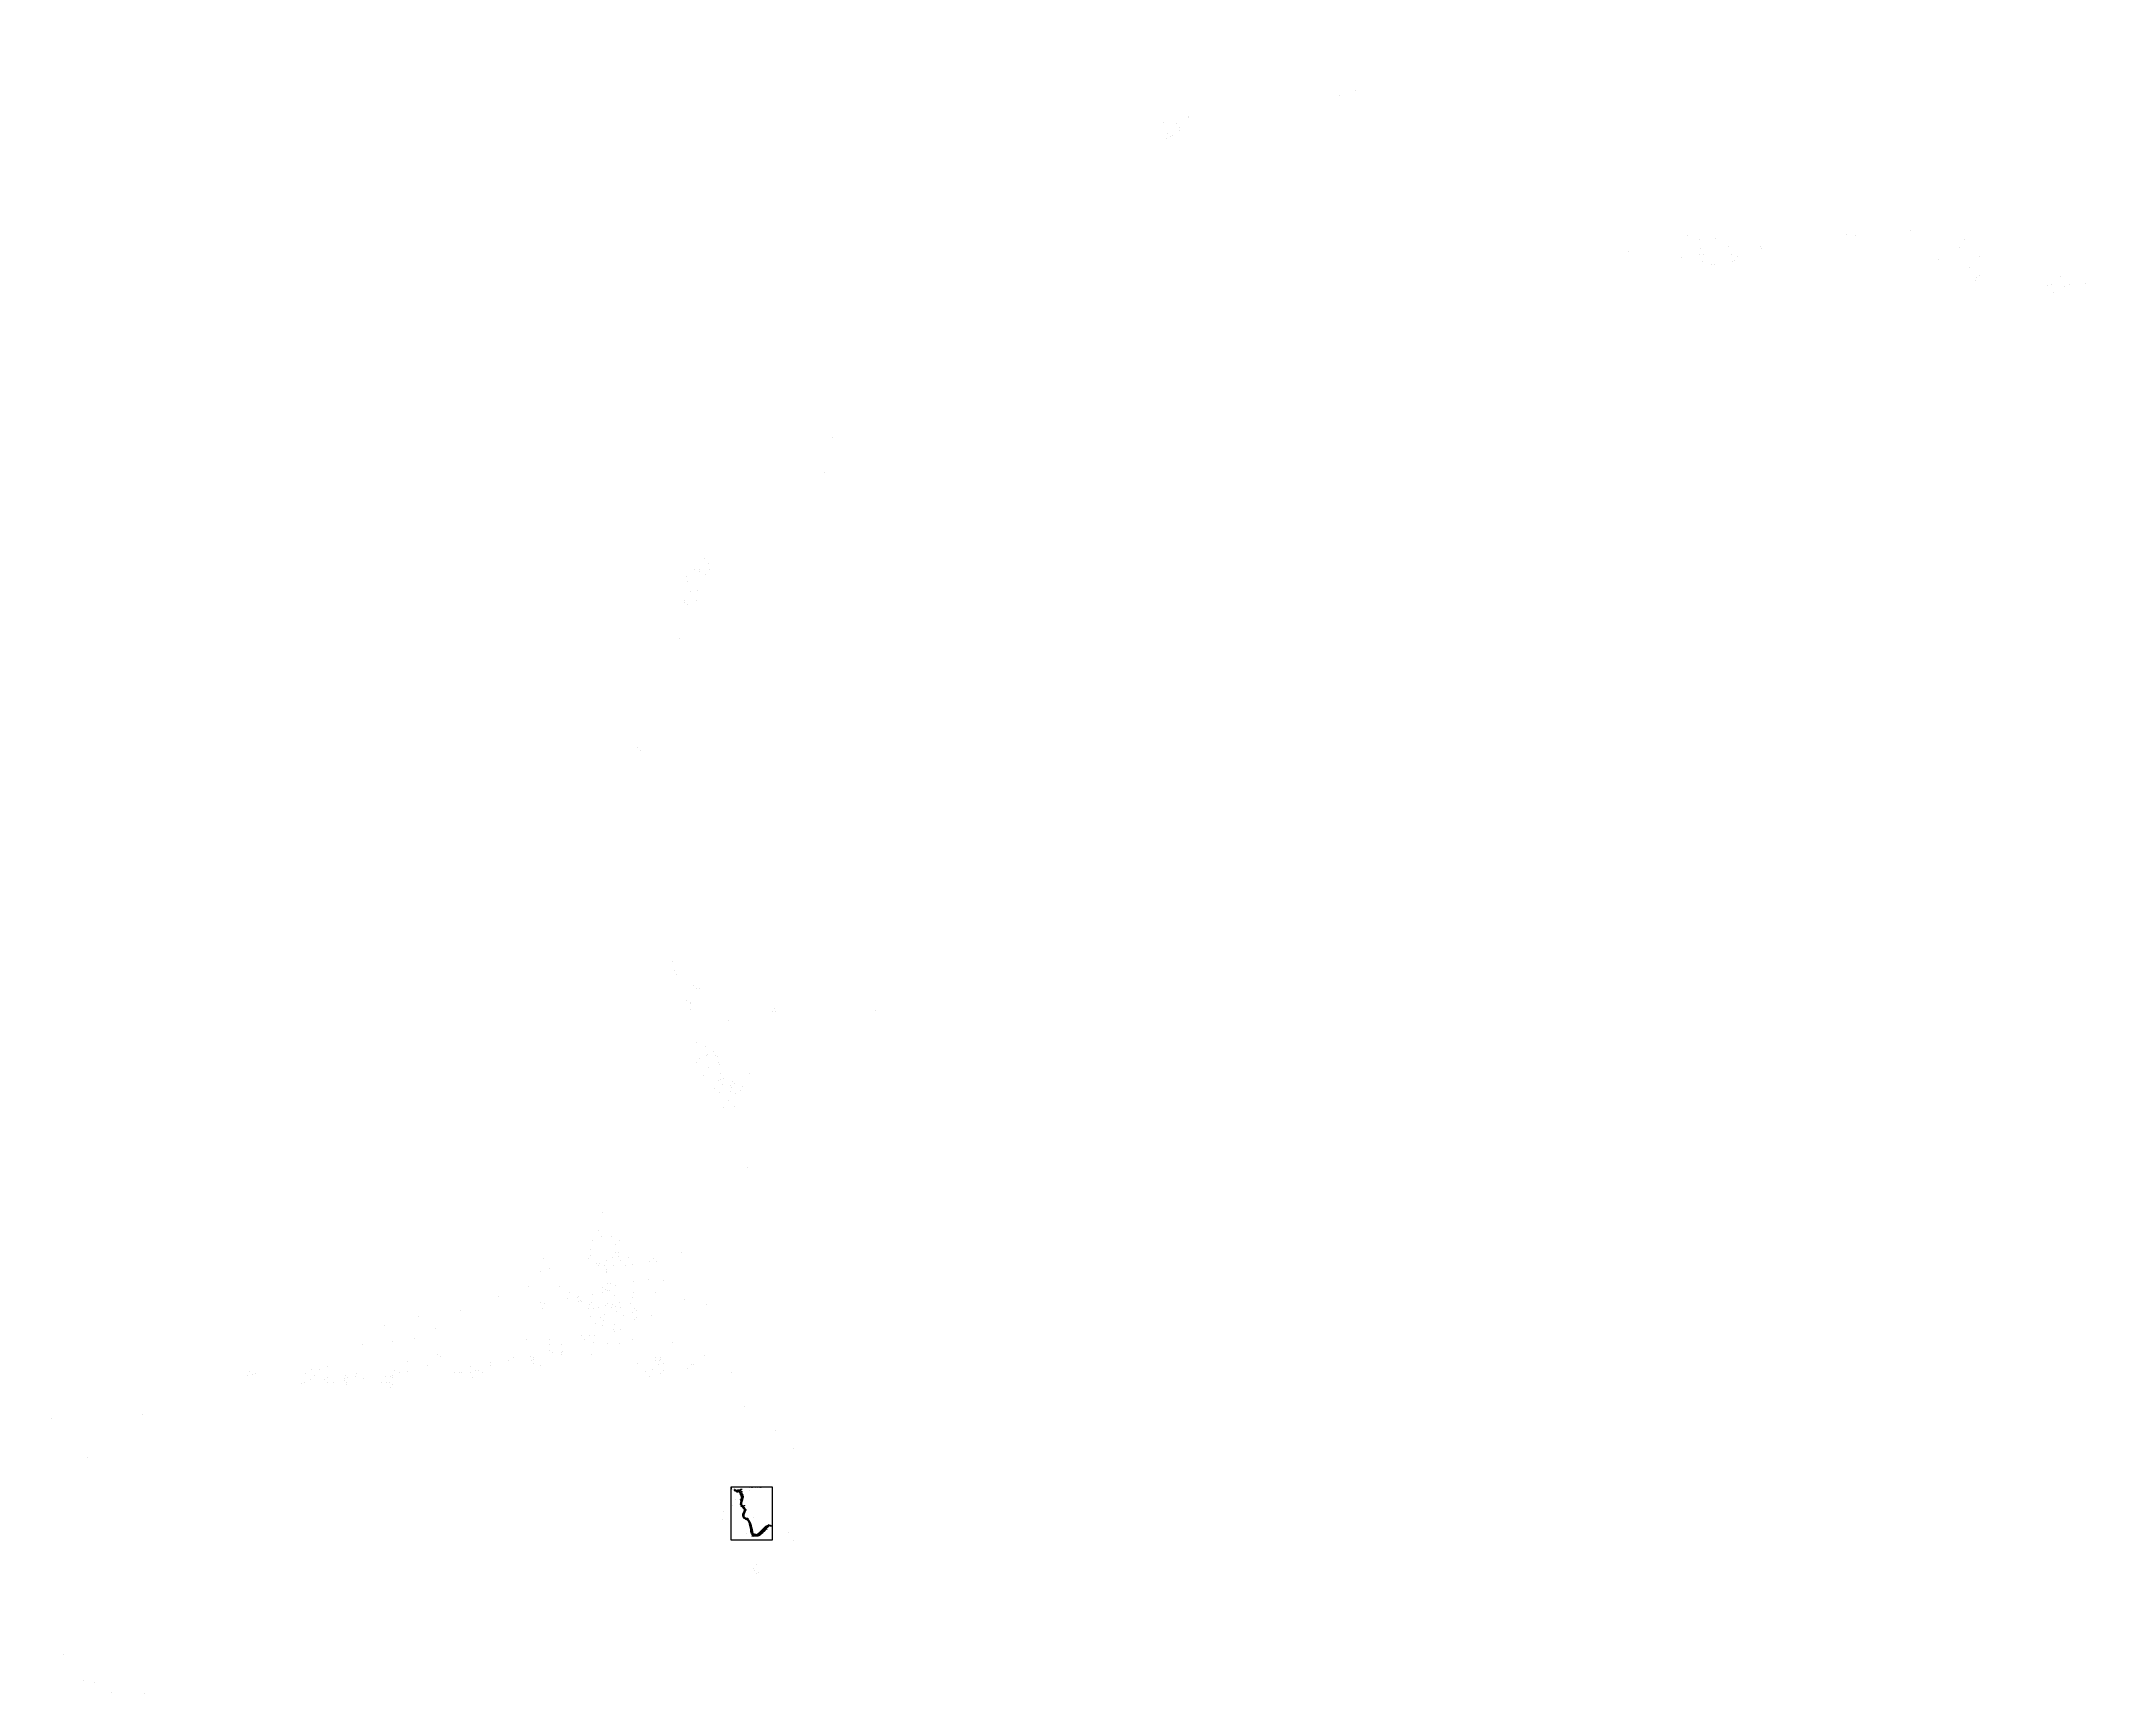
# Model space of a CAD drawing. Extents: x 538696 to 554460, y 1851264 to 1863934.
import ezdxf

# ---------------------------------------------------------------- set-up
doc = ezdxf.new("R2010")
doc.units = 0
for name, color, linetype in [('BienTap', 7, 'Continuous'), ('Default', 7, 'Continuous'), ('Level 10', 7, 'Continuous'), ('Level 20', 7, 'Continuous'), ('Level 30', 7, 'Continuous'), ('Level 5', 7, 'Continuous')]:
    doc.layers.add(name, color=color, linetype=linetype)

# ---------------------------------------------------------------- blocks, each defined once
blk = doc.blocks.new('POINT_DISPLAY')
at = {"layer": 'Default'}
blk.add_line((0, 0), (0, 0), dxfattribs=at)
blk = doc.blocks.new('A$C63284C57')
at = {"layer": 'Level 5'}
blk.add_line((9, 8), (9, 0), dxfattribs=at)
for points in [[(9, 57), (9, 14)], [(9, 57), (9, 0), (14, 0)], [(9, 57), (9, 57)], [(9, 54), (10, 56)], [(9, 32), (14, 42)], [(9, 9), (18, 26)], [(9, 14), (9, 7)], [(9, 7), (9, 1)], [(9, 1), (9, 0)]]:
    blk.add_lwpolyline(points, dxfattribs=at)
for points in [[(9, 57), (7, 51), (5, 45), (4, 38), (2, 31), (1, 25), (1, 18), (0, 14), (0, 11), (2, 9), (6, 8), (9, 8), (9, 57), (9, 8)], [(9, 57), (12, 52), (13, 46), (15, 40), (16, 35), (17, 29), (18, 25), (19, 19), (19, 15), (18, 10), (16, 9), (13, 8), (9, 8), (9, 57), (9, 8)]]:
    blk.add_open_spline(points, degree=3, dxfattribs=at)
blk = doc.blocks.new('A$C4172536D')
at = {"layer": 'Level 5'}
for points in [[(7, 10), (0, 23)], [(0, 0), (15, 0)], [(1, 6), (15, 6)], [(7, 52), (7, 10)], [(7, 10), (14, 23)]]:
    blk.add_lwpolyline(points, dxfattribs=at)
blk = doc.blocks.new('A$C1C223236')
at = {"layer": 'Level 10'}
for points in [[(0, 0), (60, 182)], [(60, 109), (0, 0)], [(40, 357), (60, 465)], [(60, 400), (40, 357)], [(60, 465), (80, 357)], [(60, 465), (60, 321)], [(60, 465), (60, 287)], [(60, 400), (80, 357)], [(60, 205), (60, 109)], [(60, 202), (60, 189)], [(60, 182), (120, 0)], [(60, 109), (120, 0)]]:
    blk.add_lwpolyline(points, dxfattribs=at)
blk.add_text('B', height=120, dxfattribs=at).set_placement((1, 206))

msp = doc.modelspace()

# ---------------------------------------------------------------- linework, layer by layer
at = {"layer": 'BienTap'}
msp.add_lwpolyline([(544292, 1852553), (544278, 1852559), (544269, 1852560), (544257, 1852556), (544250, 1852551), (544242, 1852543), (544224, 1852524), (544220, 1852519), (544200, 1852501), (544199, 1852501), (544182, 1852491), (544163, 1852488), (544154, 1852488), (544146, 1852490), (544139, 1852499), (544134, 1852516), (544133, 1852532), (544131, 1852541), (544123, 1852574), (544122, 1852578), (544112, 1852596), (544105, 1852604), (544095, 1852612), (544082, 1852620), (544077, 1852623), (544071, 1852635), (544072, 1852648), (544083, 1852670), (544084, 1852681), (544080, 1852692), (544061, 1852715), (544056, 1852727), (544057, 1852741), (544061, 1852753), (544063, 1852764), (544061, 1852793), (544057, 1852805), (544052, 1852813), (544047, 1852819), (544043, 1852820), (544043, 1852821), (544035, 1852823), (544016, 1852825), (544016, 1852830), (544036, 1852828), (544044, 1852825), (544045, 1852825), (544049, 1852823), (544056, 1852816), (544061, 1852807), (544066, 1852793), (544068, 1852765), (544066, 1852751), (544062, 1852740), (544061, 1852727), (544065, 1852718), (544083, 1852696), (544089, 1852683), (544087, 1852668), (544087, 1852668), (544077, 1852646), (544076, 1852634), (544082, 1852625), (544084, 1852624), (544097, 1852616), (544109, 1852607), (544115, 1852599), (544126, 1852581), (544127, 1852575), (544136, 1852542), (544138, 1852533), (544139, 1852517), (544143, 1852501), (544150, 1852494), (544154, 1852493), (544163, 1852493), (544182, 1852495), (544196, 1852505), (544216, 1852523), (544220, 1852527), (544238, 1852547), (544247, 1852555), (544254, 1852560), (544267, 1852565), (544280, 1852563), (544294, 1852558), (544292, 1852553)], dxfattribs=at)
at = {"layer": 'Level 30'}
for p, q in [((544010, 1852836), (544008, 1852833)), ((544287, 1852561), (544286, 1852558))]:
    msp.add_line(p, q, dxfattribs=at)
for points in [[(543979, 1852451), (544300, 1852451), (544300, 1852854), (543979, 1852854)], [(544008, 1852838), (544007, 1852837), (544008, 1852836), (544009, 1852836), (544010, 1852835), (544010, 1852836)]]:
    msp.add_lwpolyline(points, close=True, dxfattribs=at)
for points in [[(544006, 1852836), (544005, 1852835), (544008, 1852833), (544008, 1852833), (544007, 1852834), (544007, 1852835), (544006, 1852836)], [(544006, 1852832), (544011, 1852828), (544015, 1852826), (544019, 1852826), (544024, 1852826), (544027, 1852827), (544029, 1852823), (544024, 1852818), (544023, 1852817)], [(544008, 1852833), (544007, 1852832), (544010, 1852831), (544011, 1852830), (544014, 1852828), (544017, 1852828), (544020, 1852827), (544026, 1852827), (544029, 1852828), (544034, 1852828), (544040, 1852828), (544044, 1852826), (544047, 1852824), (544050, 1852822), (544052, 1852819), (544056, 1852813), (544059, 1852807), (544060, 1852804), (544061, 1852801), (544063, 1852795), (544063, 1852789), (544065, 1852789), (544065, 1852796), (544063, 1852802), (544062, 1852805), (544061, 1852808), (544058, 1852815), (544054, 1852820), (544051, 1852823), (544049, 1852825), (544044, 1852828), (544040, 1852830), (544034, 1852830), (544028, 1852830), (544025, 1852829), (544021, 1852829), (544016, 1852831), (544014, 1852833), (544010, 1852836), (544010, 1852836)], [(544011, 1852837), (544015, 1852834), (544019, 1852831), (544020, 1852830), (544026, 1852830), (544037, 1852832), (544035, 1852838)], [(544014, 1852828), (544016, 1852831)], [(544015, 1852829), (544021, 1852828), (544040, 1852830), (544053, 1852820), (544064, 1852802), (544065, 1852786), (544068, 1852759), (544058, 1852728), (544063, 1852716), (544077, 1852702), (544095, 1852681), (544073, 1852630), (544091, 1852615), (544109, 1852607), (544129, 1852583), (544138, 1852545), (544145, 1852519), (544149, 1852495), (544154, 1852484), (544194, 1852483), (544232, 1852519)], [(544030, 1852822), (544025, 1852816), (544027, 1852814), (544032, 1852820), (544030, 1852822)], [(544042, 1852818), (544042, 1852821), (544042, 1852823), (544043, 1852826), (544044, 1852828), (544044, 1852832), (544044, 1852836)], [(544042, 1852818), (544043, 1852821), (544043, 1852823), (544044, 1852825), (544044, 1852828), (544045, 1852832), (544045, 1852836)], [(544066, 1852836), (544057, 1852836), (544044, 1852827)], [(544060, 1852758), (544061, 1852754), (544056, 1852733), (544055, 1852724), (544051, 1852724)], [(544054, 1852790), (544060, 1852791), (544062, 1852786), (544063, 1852779), (544064, 1852772), (544063, 1852768), (544058, 1852767), (544057, 1852766), (544058, 1852764), (544059, 1852761), (544060, 1852758)], [(544063, 1852768), (544062, 1852753), (544060, 1852743), (544057, 1852735), (544057, 1852725), (544061, 1852715), (544067, 1852709), (544070, 1852705), (544073, 1852702), (544076, 1852701), (544084, 1852692), (544086, 1852686), (544087, 1852680), (544087, 1852673), (544085, 1852664), (544082, 1852655), (544077, 1852642), (544075, 1852632), (544078, 1852624), (544083, 1852619), (544089, 1852614), (544107, 1852606), (544112, 1852602), (544116, 1852598), (544119, 1852593), (544122, 1852586), (544128, 1852573), (544133, 1852557), (544137, 1852545), (544142, 1852527), (544144, 1852519), (544146, 1852506), (544147, 1852495), (544151, 1852486), (544150, 1852483), (544142, 1852480)], [(544231, 1852520), (544223, 1852510), (544214, 1852503), (544205, 1852497), (544194, 1852489), (544187, 1852486), (544179, 1852485), (544169, 1852486), (544165, 1852486), (544157, 1852486), (544154, 1852488), (544151, 1852496), (544149, 1852507), (544147, 1852519), (544145, 1852528), (544140, 1852546), (544137, 1852558), (544132, 1852574), (544126, 1852587), (544122, 1852594), (544118, 1852601), (544114, 1852604), (544110, 1852609), (544100, 1852613), (544091, 1852617), (544086, 1852621), (544082, 1852626), (544080, 1852632), (544081, 1852640), (544085, 1852653), (544090, 1852665), (544091, 1852672), (544091, 1852679), (544090, 1852686), (544087, 1852693), (544079, 1852703), (544077, 1852706), (544069, 1852711), (544064, 1852718), (544061, 1852725), (544061, 1852734), (544063, 1852744), (544065, 1852752), (544068, 1852764)], [(544068, 1852790), (544070, 1852790), (544074, 1852783), (544075, 1852777), (544073, 1852770), (544072, 1852767), (544069, 1852762), (544068, 1852764), (544069, 1852768), (544069, 1852775), (544069, 1852784), (544068, 1852790)], [(544071, 1852703), (544070, 1852701), (544068, 1852704), (544070, 1852705)], [(544070, 1852705), (544075, 1852709)], [(544071, 1852703), (544070, 1852705), (544075, 1852709), (544076, 1852707), (544071, 1852703), (544070, 1852705)], [(544070, 1852705), (544075, 1852709)], [(544071, 1852703), (544076, 1852707)], [(544071, 1852703), (544076, 1852707)], [(544085, 1852674), (544083, 1852665), (544081, 1852659), (544073, 1852643), (544072, 1852632), (544075, 1852624), (544079, 1852618), (544084, 1852618)], [(544087, 1852713), (544080, 1852713), (544075, 1852708)], [(544084, 1852715), (544084, 1852713)], [(544115, 1852598), (544117, 1852599), (544115, 1852602), (544109, 1852608), (544099, 1852613), (544092, 1852615), (544088, 1852616), (544086, 1852614), (544092, 1852611), (544105, 1852605), (544111, 1852600), (544115, 1852598), (544115, 1852598)], [(544097, 1852618), (544110, 1852618), (544109, 1852608), (544109, 1852609), (544109, 1852608), (544109, 1852609)], [(544156, 1852480), (544152, 1852480), (544142, 1852478)], [(544160, 1852496), (544155, 1852494), (544157, 1852487), (544163, 1852490), (544160, 1852496)], [(544155, 1852494), (544157, 1852487)], [(544156, 1852480), (544165, 1852483), (544168, 1852483), (544180, 1852481), (544186, 1852482), (544196, 1852486), (544207, 1852495), (544215, 1852501), (544224, 1852508), (544234, 1852518)], [(544160, 1852496), (544163, 1852490)], [(544162, 1852492), (544161, 1852496), (544165, 1852498), (544166, 1852494)], [(544162, 1852492), (544166, 1852494)], [(544200, 1852495), (544195, 1852491), (544189, 1852488), (544183, 1852485), (544183, 1852484), (544186, 1852483), (544192, 1852486), (544199, 1852488), (544209, 1852494), (544209, 1852495), (544206, 1852498), (544200, 1852495)], [(544192, 1852505), (544206, 1852505), (544206, 1852498), (544206, 1852499), (544206, 1852498), (544206, 1852499)], [(544286, 1852558), (544283, 1852559), (544280, 1852559), (544275, 1852558), (544269, 1852554), (544260, 1852547), (544254, 1852541), (544245, 1852531), (544234, 1852518), (544231, 1852520), (544236, 1852525), (544242, 1852532), (544249, 1852540), (544255, 1852547), (544264, 1852554), (544269, 1852558), (544273, 1852561), (544276, 1852562), (544278, 1852562), (544281, 1852562), (544287, 1852561)], [(544266, 1852568), (544272, 1852567), (544280, 1852565), (544287, 1852561)], [(544273, 1852561), (544271, 1852564), (544266, 1852565)]]:
    msp.add_lwpolyline(points, dxfattribs=at)

# ---------------------------------------------------------------- block references
for name, p, xscale, yscale in [('A$C1C223236', (543982, 1852840), 0.026998967223335057, 0.026998967211693526), ('POINT_DISPLAY', (544005, 1852835), 0.1, 0.10000000000000002), ('POINT_DISPLAY', (544006, 1852836), 0.1, 0.10000000000000002), ('POINT_DISPLAY', (544006, 1852832), 0.1, 0.10000000000000002), ('POINT_DISPLAY', (544007, 1852837), 0.1, 0.10000000000000002), ('POINT_DISPLAY', (544007, 1852835), 0.1, 0.10000000000000002), ('POINT_DISPLAY', (544007, 1852834), 0.1, 0.10000000000000002), ('POINT_DISPLAY', (544007, 1852832), 0.1, 0.10000000000000002), ('POINT_DISPLAY', (544008, 1852838), 0.1, 0.10000000000000002), ('POINT_DISPLAY', (544008, 1852836), 0.1, 0.10000000000000002), ('POINT_DISPLAY', (544008, 1852833), 0.1, 0.10000000000000002), ('POINT_DISPLAY', (544008, 1852833), 0.1, 0.10000000000000002), ('POINT_DISPLAY', (544009, 1852836), 0.1, 0.10000000000000002), ('POINT_DISPLAY', (544010, 1852836), 0.1, 0.10000000000000002), ('POINT_DISPLAY', (544010, 1852836), 0.1, 0.10000000000000002), ('POINT_DISPLAY', (544010, 1852835), 0.1, 0.10000000000000002), ('POINT_DISPLAY', (544010, 1852831), 0.1, 0.10000000000000002), ('POINT_DISPLAY', (544011, 1852837), 0.1, 0.10000000000000002), ('POINT_DISPLAY', (544011, 1852830), 0.1, 0.10000000000000002), ('POINT_DISPLAY', (544011, 1852828), 0.1, 0.10000000000000002), ('POINT_DISPLAY', (544014, 1852833), 0.1, 0.10000000000000002), ('POINT_DISPLAY', (544014, 1852828), 0.1, 0.10000000000000002), ('POINT_DISPLAY', (544015, 1852834), 0.1, 0.10000000000000002), ('POINT_DISPLAY', (544015, 1852826), 0.1, 0.10000000000000002), ('POINT_DISPLAY', (544016, 1852831), 0.1, 0.10000000000000002), ('POINT_DISPLAY', (544016, 1852825), 0.1, 0.10000000000000002), ('POINT_DISPLAY', (544017, 1852828), 0.1, 0.10000000000000002), ('POINT_DISPLAY', (544019, 1852831), 0.1, 0.10000000000000002), ('POINT_DISPLAY', (544019, 1852826), 0.1, 0.10000000000000002), ('POINT_DISPLAY', (544020, 1852831), 0.1, 0.10000000000000002), ('POINT_DISPLAY', (544020, 1852830), 0.1, 0.10000000000000002), ('POINT_DISPLAY', (544020, 1852827), 0.1, 0.10000000000000002), ('POINT_DISPLAY', (544021, 1852829), 0.1, 0.10000000000000002), ('POINT_DISPLAY', (544024, 1852826), 0.1, 0.10000000000000002), ('POINT_DISPLAY', (544024, 1852818), 0.1, 0.10000000000000002), ('POINT_DISPLAY', (544025, 1852829), 0.1, 0.10000000000000002), ('POINT_DISPLAY', (544025, 1852816), 0.1, 0.10000000000000002), ('POINT_DISPLAY', (544026, 1852830), 0.1, 0.10000000000000002), ('POINT_DISPLAY', (544026, 1852827), 0.1, 0.10000000000000002), ('POINT_DISPLAY', (544026, 1852826), 0.1, 0.10000000000000002), ('POINT_DISPLAY', (544027, 1852827), 0.1, 0.10000000000000002), ('POINT_DISPLAY', (544027, 1852814), 0.1, 0.10000000000000002), ('POINT_DISPLAY', (544028, 1852830), 0.1, 0.10000000000000002), ('POINT_DISPLAY', (544029, 1852828), 0.1, 0.10000000000000002), ('POINT_DISPLAY', (544029, 1852823), 0.1, 0.10000000000000002), ('POINT_DISPLAY', (544029, 1852822), 0.1, 0.10000000000000002), ('POINT_DISPLAY', (544030, 1852832), 0.1, 0.10000000000000002), ('POINT_DISPLAY', (544032, 1852820), 0.1, 0.10000000000000002), ('POINT_DISPLAY', (544032, 1852815), 0.1, 0.10000000000000002), ('POINT_DISPLAY', (544034, 1852830), 0.1, 0.10000000000000002), ('POINT_DISPLAY', (544034, 1852828), 0.1, 0.10000000000000002), ('POINT_DISPLAY', (544035, 1852838), 0.1, 0.10000000000000002), ('POINT_DISPLAY', (544037, 1852832), 0.1, 0.10000000000000002), ('POINT_DISPLAY', (544039, 1852823), 0.1, 0.10000000000000002), ('POINT_DISPLAY', (544040, 1852830), 0.1, 0.10000000000000002), ('POINT_DISPLAY', (544040, 1852828), 0.1, 0.10000000000000002), ('POINT_DISPLAY', (544042, 1852823), 0.1, 0.10000000000000002), ('POINT_DISPLAY', (544042, 1852821), 0.1, 0.10000000000000002), ('POINT_DISPLAY', (544042, 1852818), 0.1, 0.10000000000000002), ('POINT_DISPLAY', (544042, 1852818), 0.1, 0.10000000000000002), ('POINT_DISPLAY', (544043, 1852826), 0.1, 0.10000000000000002), ('POINT_DISPLAY', (544043, 1852823), 0.1, 0.10000000000000002), ('POINT_DISPLAY', (544043, 1852821), 0.1, 0.10000000000000002), ('POINT_DISPLAY', (544044, 1852836), 0.1, 0.10000000000000002), ('POINT_DISPLAY', (544044, 1852832), 0.1, 0.10000000000000002), ('POINT_DISPLAY', (544044, 1852828), 0.1, 0.10000000000000002), ('POINT_DISPLAY', (544044, 1852828), 0.1, 0.10000000000000002), ('POINT_DISPLAY', (544044, 1852826), 0.1, 0.10000000000000002), ('POINT_DISPLAY', (544044, 1852825), 0.1, 0.10000000000000002), ('A$C63284C57', (544044, 1852821), 0.04499827870167792, 0.04499827870167792), ('POINT_DISPLAY', (544045, 1852836), 0.1, 0.10000000000000002), ('POINT_DISPLAY', (544045, 1852832), 0.1, 0.10000000000000002), ('POINT_DISPLAY', (544045, 1852821), 0.1, 0.10000000000000002), ('A$C63284C57', (544045, 1852814), 0.04499827870167792, 0.04499827870167792), ('A$C63284C57', (544046, 1852831), 0.04499827870167792, 0.04499827870167792), ('POINT_DISPLAY', (544047, 1852831), 0.1, 0.10000000000000002), ('POINT_DISPLAY', (544047, 1852824), 0.1, 0.10000000000000002), ('POINT_DISPLAY', (544049, 1852825), 0.1, 0.10000000000000002), ('A$C63284C57', (544049, 1852809), 0.04499827870167792, 0.04499827870167792), ('POINT_DISPLAY', (544050, 1852822), 0.1, 0.10000000000000002), ('A$C63284C57', (544050, 1852816), 0.04499827870167792, 0.04499827870167792), ('POINT_DISPLAY', (544050, 1852816), 0.1, 0.10000000000000002), ('A$C63284C57', (544050, 1852800), 0.04499827870167792, 0.04499827870167792), ('POINT_DISPLAY', (544051, 1852823), 0.1, 0.10000000000000002), ('A$C63284C57', (544051, 1852805), 0.04499827870167792, 0.04499827870167792), ('POINT_DISPLAY', (544052, 1852819), 0.1, 0.10000000000000002), ('A$C63284C57', (544052, 1852813), 0.04499827870167792, 0.04499827870167792), ('POINT_DISPLAY', (544052, 1852805), 0.1, 0.10000000000000002), ('A$C4172536D', (544052, 1852758), 0.04499827870167792, 0.04499827870167792), ('POINT_DISPLAY', (544053, 1852813), 0.1, 0.10000000000000002), ('A$C63284C57', (544053, 1852795), 0.04499827870167792, 0.04499827870167792), ('POINT_DISPLAY', (544054, 1852820), 0.1, 0.10000000000000002), ('A$C63284C57', (544054, 1852811), 0.04499827870167792, 0.04499827870167792), ('POINT_DISPLAY', (544054, 1852811), 0.1, 0.10000000000000002), ('A$C63284C57', (544054, 1852809), 0.04499827870167792, 0.04499827870167792), ('POINT_DISPLAY', (544054, 1852809), 0.1, 0.10000000000000002), ('POINT_DISPLAY', (544054, 1852795), 0.1, 0.10000000000000002), ('A$C4172536D', (544054, 1852749), 0.04499827870167792, 0.04499827870167792), ('POINT_DISPLAY', (544054, 1852745), 0.1, 0.10000000000000002), ('POINT_DISPLAY', (544054, 1852790), 0.1, 0.10000000000000002), ('POINT_DISPLAY', (544055, 1852752), 0.1, 0.10000000000000002), ('A$C63284C57', (544056, 1852826), 0.04499827870167792, 0.04499827870167792), ('POINT_DISPLAY', (544056, 1852826), 0.1, 0.10000000000000002), ('POINT_DISPLAY', (544056, 1852813), 0.1, 0.10000000000000002), ('A$C63284C57', (544056, 1852799), 0.04499827870167792, 0.04499827870167792), ('POINT_DISPLAY', (544056, 1852799), 0.1, 0.10000000000000002), ('A$C4172536D', (544056, 1852785), 0.04499827870167792, 0.04499827870167792), ('POINT_DISPLAY', (544056, 1852763), 0.1, 0.10000000000000002), ('POINT_DISPLAY', (544057, 1852766), 0.1, 0.10000000000000002), ('POINT_DISPLAY', (544057, 1852758), 0.1, 0.10000000000000002), ('POINT_DISPLAY', (544058, 1852815), 0.1, 0.10000000000000002), ('A$C63284C57', (544058, 1852794), 0.04499827870167792, 0.04499827870167792), ('A$C4172536D', (544058, 1852775), 0.04499827870167792, 0.04499827870167792), ('POINT_DISPLAY', (544058, 1852767), 0.1, 0.10000000000000002), ('POINT_DISPLAY', (544058, 1852764), 0.1, 0.10000000000000002), ('POINT_DISPLAY', (544059, 1852807), 0.1, 0.10000000000000002), ('POINT_DISPLAY', (544059, 1852794), 0.1, 0.10000000000000002), ('POINT_DISPLAY', (544059, 1852765), 0.1, 0.10000000000000002), ('POINT_DISPLAY', (544059, 1852761), 0.1, 0.10000000000000002), ('POINT_DISPLAY', (544060, 1852804), 0.1, 0.10000000000000002), ('POINT_DISPLAY', (544060, 1852791), 0.1, 0.10000000000000002), ('POINT_DISPLAY', (544060, 1852758), 0.1, 0.10000000000000002), ('POINT_DISPLAY', (544060, 1852743), 0.1, 0.10000000000000002), ('POINT_DISPLAY', (544061, 1852808), 0.1, 0.10000000000000002), ('POINT_DISPLAY', (544061, 1852801), 0.1, 0.10000000000000002), ('POINT_DISPLAY', (544061, 1852789), 0.1, 0.10000000000000002), ('POINT_DISPLAY', (544061, 1852754), 0.1, 0.10000000000000002), ('A$C63284C57', (544062, 1852821), 0.04499827870167792, 0.04499827870167792), ('POINT_DISPLAY', (544062, 1852821), 0.1, 0.10000000000000002), ('POINT_DISPLAY', (544062, 1852805), 0.1, 0.10000000000000002), ('POINT_DISPLAY', (544062, 1852786), 0.1, 0.10000000000000002), ('POINT_DISPLAY', (544062, 1852780), 0.1, 0.10000000000000002), ('POINT_DISPLAY', (544062, 1852753), 0.1, 0.10000000000000002), ('A$C63284C57', (544063, 1852819), 0.04499827870167792, 0.04499827870167792), ('POINT_DISPLAY', (544063, 1852819), 0.1, 0.10000000000000002), ('POINT_DISPLAY', (544063, 1852802), 0.1, 0.10000000000000002), ('POINT_DISPLAY', (544063, 1852795), 0.1, 0.10000000000000002), ('POINT_DISPLAY', (544063, 1852789), 0.1, 0.10000000000000002), ('POINT_DISPLAY', (544063, 1852779), 0.1, 0.10000000000000002), ('POINT_DISPLAY', (544063, 1852768), 0.1, 0.10000000000000002), ('POINT_DISPLAY', (544063, 1852744), 0.1, 0.10000000000000002), ('A$C63284C57', (544064, 1852811), 0.04499827870167792, 0.04499827870167792), ('POINT_DISPLAY', (544064, 1852811), 0.1, 0.10000000000000002), ('POINT_DISPLAY', (544064, 1852772), 0.1, 0.10000000000000002), ('POINT_DISPLAY', (544064, 1852753), 0.1, 0.10000000000000002), ('A$C63284C57', (544065, 1852803), 0.04499827870167792, 0.04499827870167792), ('A$C63284C57', (544065, 1852801), 0.04499827870167792, 0.04499827870167792), ('POINT_DISPLAY', (544065, 1852803), 0.1, 0.10000000000000002), ('POINT_DISPLAY', (544065, 1852801), 0.1, 0.10000000000000002), ('POINT_DISPLAY', (544065, 1852796), 0.1, 0.10000000000000002), ('POINT_DISPLAY', (544065, 1852789), 0.1, 0.10000000000000002), ('POINT_DISPLAY', (544065, 1852752), 0.1, 0.10000000000000002), ('A$C63284C57', (544066, 1852796), 0.04499827870167792, 0.04499827870167792), ('POINT_DISPLAY', (544066, 1852796), 0.1, 0.10000000000000002), ('POINT_DISPLAY', (544066, 1852789), 0.1, 0.10000000000000002), ('POINT_DISPLAY', (544066, 1852763), 0.1, 0.10000000000000002), ('POINT_DISPLAY', (544066, 1852756), 0.1, 0.10000000000000002), ('A$C63284C57', (544067, 1852793), 0.04499827870167792, 0.04499827870167792), ('POINT_DISPLAY', (544067, 1852781), 0.1, 0.10000000000000002), ('A$C63284C57', (544067, 1852774), 0.04499827870167792, 0.04499827870167792), ('A$C63284C57', (544067, 1852772), 0.04499827870167792, 0.04499827870167792), ('POINT_DISPLAY', (544067, 1852771), 0.1, 0.10000000000000002), ('POINT_DISPLAY', (544068, 1852793), 0.1, 0.10000000000000002), ('POINT_DISPLAY', (544068, 1852790), 0.1, 0.10000000000000002), ('POINT_DISPLAY', (544068, 1852774), 0.1, 0.10000000000000002), ('POINT_DISPLAY', (544068, 1852772), 0.1, 0.10000000000000002), ('POINT_DISPLAY', (544068, 1852764), 0.1, 0.10000000000000002), ('POINT_DISPLAY', (544069, 1852784), 0.1, 0.10000000000000002), ('POINT_DISPLAY', (544069, 1852775), 0.1, 0.10000000000000002), ('POINT_DISPLAY', (544069, 1852768), 0.1, 0.10000000000000002), ('POINT_DISPLAY', (544069, 1852762), 0.1, 0.10000000000000002), ('POINT_DISPLAY', (544069, 1852751), 0.1, 0.10000000000000002), ('A$C63284C57', (544070, 1852797), 0.04499827870167792, 0.04499827870167792), ('POINT_DISPLAY', (544070, 1852797), 0.1, 0.10000000000000002), ('POINT_DISPLAY', (544070, 1852790), 0.1, 0.10000000000000002), ('POINT_DISPLAY', (544072, 1852767), 0.1, 0.10000000000000002), ('POINT_DISPLAY', (544073, 1852770), 0.1, 0.10000000000000002), ('POINT_DISPLAY', (544074, 1852783), 0.1, 0.10000000000000002), ('POINT_DISPLAY', (544075, 1852777), 0.1, 0.10000000000000002), ('POINT_DISPLAY', (544050, 1852729), 0.1, 0.10000000000000002), ('POINT_DISPLAY', (544050, 1852719), 0.1, 0.10000000000000002), ('POINT_DISPLAY', (544051, 1852733), 0.1, 0.10000000000000002), ('POINT_DISPLAY', (544051, 1852724), 0.1, 0.10000000000000002), ('A$C4172536D', (544052, 1852739), 0.04499827870167792, 0.04499827870167792), ('A$C4172536D', (544053, 1852720), 0.04499827870167792, 0.04499827870167792), ('POINT_DISPLAY', (544053, 1852716), 0.1, 0.10000000000000002), ('POINT_DISPLAY', (544055, 1852724), 0.1, 0.10000000000000002), ('POINT_DISPLAY', (544055, 1852712), 0.1, 0.10000000000000002), ('POINT_DISPLAY', (544056, 1852733), 0.1, 0.10000000000000002), ('POINT_DISPLAY', (544057, 1852735), 0.1, 0.10000000000000002), ('POINT_DISPLAY', (544057, 1852725), 0.1, 0.10000000000000002), ('A$C4172536D', (544058, 1852705), 0.04499827870167792, 0.04499827870167792), ('POINT_DISPLAY', (544059, 1852734), 0.1, 0.10000000000000002), ('POINT_DISPLAY', (544059, 1852726), 0.1, 0.10000000000000002), ('POINT_DISPLAY', (544061, 1852743), 0.1, 0.10000000000000002), ('POINT_DISPLAY', (544061, 1852734), 0.1, 0.10000000000000002), ('POINT_DISPLAY', (544061, 1852725), 0.1, 0.10000000000000002), ('POINT_DISPLAY', (544061, 1852715), 0.1, 0.10000000000000002), ('POINT_DISPLAY', (544063, 1852708), 0.1, 0.10000000000000002), ('POINT_DISPLAY', (544064, 1852718), 0.1, 0.10000000000000002), ('POINT_DISPLAY', (544067, 1852709), 0.1, 0.10000000000000002), ('POINT_DISPLAY', (544068, 1852710), 0.1, 0.10000000000000002), ('POINT_DISPLAY', (544068, 1852704), 0.1, 0.10000000000000002), ('POINT_DISPLAY', (544068, 1852701), 0.1, 0.10000000000000002), ('POINT_DISPLAY', (544069, 1852711), 0.1, 0.10000000000000002), ('POINT_DISPLAY', (544070, 1852705), 0.1, 0.10000000000000002), ('POINT_DISPLAY', (544070, 1852705), 0.1, 0.10000000000000002), ('POINT_DISPLAY', (544070, 1852701), 0.1, 0.10000000000000002), ('POINT_DISPLAY', (544071, 1852704), 0.1, 0.10000000000000002), ('POINT_DISPLAY', (544071, 1852703), 0.1, 0.10000000000000002), ('POINT_DISPLAY', (544073, 1852706), 0.1, 0.10000000000000002), ('POINT_DISPLAY', (544073, 1852702), 0.1, 0.10000000000000002), ('POINT_DISPLAY', (544073, 1852643), 0.1, 0.10000000000000002), ('POINT_DISPLAY', (544074, 1852700), 0.1, 0.10000000000000002), ('POINT_DISPLAY', (544075, 1852709), 0.1, 0.10000000000000002), ('POINT_DISPLAY', (544075, 1852632), 0.1, 0.10000000000000002), ('POINT_DISPLAY', (544076, 1852708), 0.1, 0.10000000000000002), ('POINT_DISPLAY', (544076, 1852707), 0.1, 0.10000000000000002), ('POINT_DISPLAY', (544076, 1852701), 0.1, 0.10000000000000002), ('POINT_DISPLAY', (544077, 1852706), 0.1, 0.10000000000000002), ('POINT_DISPLAY', (544077, 1852702), 0.1, 0.10000000000000002), ('POINT_DISPLAY', (544077, 1852642), 0.1, 0.10000000000000002), ('POINT_DISPLAY', (544077, 1852632), 0.1, 0.10000000000000002), ('POINT_DISPLAY', (544078, 1852710), 0.1, 0.10000000000000002), ('POINT_DISPLAY', (544078, 1852624), 0.1, 0.10000000000000002), ('POINT_DISPLAY', (544079, 1852703), 0.1, 0.10000000000000002), ('POINT_DISPLAY', (544079, 1852641), 0.1, 0.10000000000000002), ('POINT_DISPLAY', (544079, 1852618), 0.1, 0.10000000000000002), ('POINT_DISPLAY', (544080, 1852632), 0.1, 0.10000000000000002), ('POINT_DISPLAY', (544080, 1852625), 0.1, 0.10000000000000002), ('POINT_DISPLAY', (544081, 1852659), 0.1, 0.10000000000000002), ('POINT_DISPLAY', (544081, 1852640), 0.1, 0.10000000000000002), ('POINT_DISPLAY', (544082, 1852704), 0.1, 0.10000000000000002), ('POINT_DISPLAY', (544082, 1852655), 0.1, 0.10000000000000002), ('POINT_DISPLAY', (544082, 1852626), 0.1, 0.10000000000000002), ('POINT_DISPLAY', (544083, 1852665), 0.1, 0.10000000000000002), ('POINT_DISPLAY', (544083, 1852653), 0.1, 0.10000000000000002), ('POINT_DISPLAY', (544083, 1852619), 0.1, 0.10000000000000002), ('POINT_DISPLAY', (544084, 1852692), 0.1, 0.10000000000000002), ('POINT_DISPLAY', (544084, 1852620), 0.1, 0.10000000000000002), ('POINT_DISPLAY', (544085, 1852693), 0.1, 0.10000000000000002), ('POINT_DISPLAY', (544085, 1852674), 0.1, 0.10000000000000002), ('POINT_DISPLAY', (544085, 1852664), 0.1, 0.10000000000000002), ('POINT_DISPLAY', (544085, 1852653), 0.1, 0.10000000000000002), ('POINT_DISPLAY', (544086, 1852686), 0.1, 0.10000000000000002), ('POINT_DISPLAY', (544086, 1852621), 0.1, 0.10000000000000002), ('POINT_DISPLAY', (544087, 1852701), 0.1, 0.10000000000000002), ('POINT_DISPLAY', (544087, 1852693), 0.1, 0.10000000000000002), ('POINT_DISPLAY', (544087, 1852680), 0.1, 0.10000000000000002), ('POINT_DISPLAY', (544087, 1852673), 0.1, 0.10000000000000002), ('POINT_DISPLAY', (544088, 1852686), 0.1, 0.10000000000000002), ('POINT_DISPLAY', (544088, 1852611), 0.1, 0.10000000000000002), ('POINT_DISPLAY', (544089, 1852680), 0.1, 0.10000000000000002), ('POINT_DISPLAY', (544089, 1852672), 0.1, 0.10000000000000002), ('POINT_DISPLAY', (544089, 1852615), 0.1, 0.10000000000000002), ('POINT_DISPLAY', (544089, 1852614), 0.1, 0.10000000000000002), ('POINT_DISPLAY', (544090, 1852686), 0.1, 0.10000000000000002), ('POINT_DISPLAY', (544090, 1852665), 0.1, 0.10000000000000002), ('POINT_DISPLAY', (544091, 1852679), 0.1, 0.10000000000000002), ('POINT_DISPLAY', (544091, 1852672), 0.1, 0.10000000000000002), ('POINT_DISPLAY', (544091, 1852617), 0.1, 0.10000000000000002), ('POINT_DISPLAY', (544091, 1852615), 0.1, 0.10000000000000002), ('POINT_DISPLAY', (544095, 1852681), 0.1, 0.10000000000000002), ('POINT_DISPLAY', (544097, 1852612), 0.1, 0.10000000000000002), ('POINT_DISPLAY', (544099, 1852615), 0.1, 0.10000000000000002), ('POINT_DISPLAY', (544099, 1852612), 0.1, 0.10000000000000002), ('POINT_DISPLAY', (544099, 1852610), 0.1, 0.10000000000000002), ('POINT_DISPLAY', (544100, 1852613), 0.1, 0.10000000000000002), ('POINT_DISPLAY', (544105, 1852603), 0.1, 0.10000000000000002), ('POINT_DISPLAY', (544107, 1852606), 0.1, 0.10000000000000002), ('POINT_DISPLAY', (544109, 1852607), 0.1, 0.10000000000000002), ('POINT_DISPLAY', (544110, 1852609), 0.1, 0.10000000000000002), ('POINT_DISPLAY', (544112, 1852602), 0.1, 0.10000000000000002), ('POINT_DISPLAY', (544114, 1852604), 0.1, 0.10000000000000002), ('POINT_DISPLAY', (544114, 1852602), 0.1, 0.10000000000000002), ('POINT_DISPLAY', (544116, 1852599), 0.1, 0.10000000000000002), ('POINT_DISPLAY', (544116, 1852598), 0.1, 0.10000000000000002), ('POINT_DISPLAY', (544116, 1852591), 0.1, 0.10000000000000002), ('POINT_DISPLAY', (544118, 1852601), 0.1, 0.10000000000000002), ('POINT_DISPLAY', (544119, 1852593), 0.1, 0.10000000000000002), ('POINT_DISPLAY', (544121, 1852593), 0.1, 0.10000000000000002), ('POINT_DISPLAY', (544122, 1852594), 0.1, 0.10000000000000002), ('POINT_DISPLAY', (544122, 1852586), 0.1, 0.10000000000000002), ('POINT_DISPLAY', (544123, 1852598), 0.1, 0.10000000000000002), ('POINT_DISPLAY', (544124, 1852587), 0.1, 0.10000000000000002), ('POINT_DISPLAY', (544126, 1852587), 0.1, 0.10000000000000002), ('POINT_DISPLAY', (544127, 1852587), 0.1, 0.10000000000000002), ('POINT_DISPLAY', (544120, 1852585), 0.1, 0.10000000000000002), ('POINT_DISPLAY', (544125, 1852572), 0.1, 0.10000000000000002), ('POINT_DISPLAY', (544128, 1852573), 0.1, 0.10000000000000002), ('POINT_DISPLAY', (544130, 1852573), 0.1, 0.10000000000000002), ('POINT_DISPLAY', (544131, 1852557), 0.1, 0.10000000000000002), ('POINT_DISPLAY', (544132, 1852574), 0.1, 0.10000000000000002), ('POINT_DISPLAY', (544133, 1852557), 0.1, 0.10000000000000002), ('POINT_DISPLAY', (544135, 1852557), 0.1, 0.10000000000000002), ('POINT_DISPLAY', (544135, 1852544), 0.1, 0.10000000000000002), ('POINT_DISPLAY', (544137, 1852574), 0.1, 0.10000000000000002), ('POINT_DISPLAY', (544137, 1852558), 0.1, 0.10000000000000002), ('POINT_DISPLAY', (544137, 1852545), 0.1, 0.10000000000000002), ('POINT_DISPLAY', (544138, 1852545), 0.1, 0.10000000000000002), ('POINT_DISPLAY', (544138, 1852526), 0.1, 0.10000000000000002), ('POINT_DISPLAY', (544139, 1852520), 0.1, 0.10000000000000002), ('POINT_DISPLAY', (544140, 1852560), 0.1, 0.10000000000000002), ('POINT_DISPLAY', (544140, 1852546), 0.1, 0.10000000000000002), ('POINT_DISPLAY', (544142, 1852527), 0.1, 0.10000000000000002), ('POINT_DISPLAY', (544142, 1852484), 0.1, 0.10000000000000002), ('POINT_DISPLAY', (544142, 1852480), 0.1, 0.10000000000000002), ('POINT_DISPLAY', (544143, 1852528), 0.1, 0.10000000000000002), ('POINT_DISPLAY', (544143, 1852505), 0.1, 0.10000000000000002), ('POINT_DISPLAY', (544143, 1852478), 0.1, 0.10000000000000002), ('POINT_DISPLAY', (544144, 1852547), 0.1, 0.10000000000000002), ('POINT_DISPLAY', (544144, 1852519), 0.1, 0.10000000000000002), ('POINT_DISPLAY', (544144, 1852491), 0.1, 0.10000000000000002), ('POINT_DISPLAY', (544145, 1852528), 0.1, 0.10000000000000002), ('POINT_DISPLAY', (544145, 1852519), 0.1, 0.10000000000000002), ('POINT_DISPLAY', (544145, 1852494), 0.1, 0.10000000000000002), ('POINT_DISPLAY', (544146, 1852506), 0.1, 0.10000000000000002), ('POINT_DISPLAY', (544147, 1852536), 0.1, 0.10000000000000002), ('POINT_DISPLAY', (544147, 1852519), 0.1, 0.10000000000000002), ('POINT_DISPLAY', (544147, 1852506), 0.1, 0.10000000000000002), ('POINT_DISPLAY', (544147, 1852495), 0.1, 0.10000000000000002), ('POINT_DISPLAY', (544149, 1852507), 0.1, 0.10000000000000002), ('POINT_DISPLAY', (544149, 1852495), 0.1, 0.10000000000000002), ('POINT_DISPLAY', (544150, 1852483), 0.1, 0.10000000000000002), ('POINT_DISPLAY', (544151, 1852496), 0.1, 0.10000000000000002), ('POINT_DISPLAY', (544151, 1852486), 0.1, 0.10000000000000002), ('POINT_DISPLAY', (544152, 1852519), 0.1, 0.10000000000000002), ('POINT_DISPLAY', (544152, 1852508), 0.1, 0.10000000000000002), ('POINT_DISPLAY', (544152, 1852489), 0.1, 0.10000000000000002), ('POINT_DISPLAY', (544152, 1852480), 0.1, 0.10000000000000002), ('POINT_DISPLAY', (544154, 1852497), 0.1, 0.10000000000000002), ('POINT_DISPLAY', (544154, 1852488), 0.1, 0.10000000000000002), ('POINT_DISPLAY', (544155, 1852494), 0.1, 0.10000000000000002), ('POINT_DISPLAY', (544156, 1852484), 0.1, 0.10000000000000002), ('POINT_DISPLAY', (544156, 1852480), 0.1, 0.10000000000000002), ('POINT_DISPLAY', (544157, 1852487), 0.1, 0.10000000000000002), ('POINT_DISPLAY', (544157, 1852486), 0.1, 0.10000000000000002), ('POINT_DISPLAY', (544162, 1852492), 0.1, 0.10000000000000002), ('POINT_DISPLAY', (544163, 1852490), 0.1, 0.10000000000000002), ('POINT_DISPLAY', (544165, 1852498), 0.1, 0.10000000000000002), ('POINT_DISPLAY', (544165, 1852486), 0.1, 0.10000000000000002), ('POINT_DISPLAY', (544165, 1852485), 0.1, 0.10000000000000002), ('POINT_DISPLAY', (544165, 1852483), 0.1, 0.10000000000000002), ('POINT_DISPLAY', (544166, 1852494), 0.1, 0.10000000000000002), ('POINT_DISPLAY', (544167, 1852478), 0.1, 0.10000000000000002), ('POINT_DISPLAY', (544168, 1852483), 0.1, 0.10000000000000002), ('POINT_DISPLAY', (544169, 1852486), 0.1, 0.10000000000000002), ('POINT_DISPLAY', (544169, 1852484), 0.1, 0.10000000000000002), ('POINT_DISPLAY', (544179, 1852485), 0.1, 0.10000000000000002), ('POINT_DISPLAY', (544179, 1852483), 0.1, 0.10000000000000002), ('POINT_DISPLAY', (544180, 1852481), 0.1, 0.10000000000000002), ('POINT_DISPLAY', (544180, 1852480), 0.1, 0.10000000000000002), ('POINT_DISPLAY', (544182, 1852480), 0.1, 0.10000000000000002), ('POINT_DISPLAY', (544183, 1852485), 0.1, 0.10000000000000002), ('POINT_DISPLAY', (544186, 1852492), 0.1, 0.10000000000000002), ('POINT_DISPLAY', (544186, 1852484), 0.1, 0.10000000000000002), ('POINT_DISPLAY', (544186, 1852482), 0.1, 0.10000000000000002), ('POINT_DISPLAY', (544186, 1852477), 0.1, 0.10000000000000002), ('POINT_DISPLAY', (544187, 1852486), 0.1, 0.10000000000000002), ('POINT_DISPLAY', (544187, 1852484), 0.1, 0.10000000000000002), ('POINT_DISPLAY', (544189, 1852486), 0.1, 0.10000000000000002), ('POINT_DISPLAY', (544192, 1852493), 0.1, 0.10000000000000002), ('POINT_DISPLAY', (544194, 1852489), 0.1, 0.10000000000000002), ('POINT_DISPLAY', (544195, 1852488), 0.1, 0.10000000000000002), ('POINT_DISPLAY', (544196, 1852486), 0.1, 0.10000000000000002), ('POINT_DISPLAY', (544198, 1852491), 0.1, 0.10000000000000002), ('POINT_DISPLAY', (544199, 1852491), 0.1, 0.10000000000000002), ('POINT_DISPLAY', (544199, 1852489), 0.1, 0.10000000000000002), ('POINT_DISPLAY', (544200, 1852495), 0.1, 0.10000000000000002), ('POINT_DISPLAY', (544200, 1852484), 0.1, 0.10000000000000002), ('POINT_DISPLAY', (544202, 1852499), 0.1, 0.10000000000000002), ('POINT_DISPLAY', (544205, 1852497), 0.1, 0.10000000000000002), ('POINT_DISPLAY', (544206, 1852496), 0.1, 0.10000000000000002), ('POINT_DISPLAY', (544207, 1852495), 0.1, 0.10000000000000002), ('POINT_DISPLAY', (544209, 1852492), 0.1, 0.10000000000000002), ('POINT_DISPLAY', (544213, 1852506), 0.1, 0.10000000000000002), ('POINT_DISPLAY', (544214, 1852503), 0.1, 0.10000000000000002), ('POINT_DISPLAY', (544215, 1852502), 0.1, 0.10000000000000002), ('POINT_DISPLAY', (544215, 1852501), 0.1, 0.10000000000000002), ('POINT_DISPLAY', (544217, 1852498), 0.1, 0.10000000000000002), ('POINT_DISPLAY', (544220, 1852512), 0.1, 0.10000000000000002), ('POINT_DISPLAY', (544223, 1852510), 0.1, 0.10000000000000002), ('POINT_DISPLAY', (544223, 1852509), 0.1, 0.10000000000000002), ('POINT_DISPLAY', (544224, 1852508), 0.1, 0.10000000000000002), ('POINT_DISPLAY', (544227, 1852504), 0.1, 0.10000000000000002), ('POINT_DISPLAY', (544228, 1852523), 0.1, 0.10000000000000002), ('POINT_DISPLAY', (544231, 1852520), 0.1, 0.10000000000000002), ('POINT_DISPLAY', (544232, 1852528), 0.1, 0.10000000000000002), ('POINT_DISPLAY', (544232, 1852510), 0.1, 0.10000000000000002), ('POINT_DISPLAY', (544234, 1852518), 0.1, 0.10000000000000002), ('POINT_DISPLAY', (544236, 1852525), 0.1, 0.10000000000000002), ('POINT_DISPLAY', (544237, 1852514), 0.1, 0.10000000000000002), ('POINT_DISPLAY', (544241, 1852537), 0.1, 0.10000000000000002), ('POINT_DISPLAY', (544242, 1852532), 0.1, 0.10000000000000002), ('POINT_DISPLAY', (544245, 1852531), 0.1, 0.10000000000000002), ('POINT_DISPLAY', (544246, 1852543), 0.1, 0.10000000000000002), ('POINT_DISPLAY', (544249, 1852540), 0.1, 0.10000000000000002), ('A$C63284C57', (544249, 1852532), 0.04499827870167792, 0.04499827870167792), ('POINT_DISPLAY', (544249, 1852532), 0.1, 0.10000000000000002), ('POINT_DISPLAY', (544249, 1852528), 0.1, 0.10000000000000002), ('A$C63284C57', (544252, 1852531), 0.04499827870167792, 0.04499827870167792), ('POINT_DISPLAY', (544252, 1852531), 0.1, 0.10000000000000002), ('POINT_DISPLAY', (544253, 1852551), 0.1, 0.10000000000000002), ('POINT_DISPLAY', (544254, 1852541), 0.1, 0.10000000000000002), ('POINT_DISPLAY', (544255, 1852547), 0.1, 0.10000000000000002), ('POINT_DISPLAY', (544256, 1852537), 0.1, 0.10000000000000002), ('POINT_DISPLAY', (544259, 1852557), 0.1, 0.10000000000000002), ('POINT_DISPLAY', (544260, 1852547), 0.1, 0.10000000000000002), ('POINT_DISPLAY', (544264, 1852554), 0.1, 0.10000000000000002), ('POINT_DISPLAY', (544264, 1852545), 0.1, 0.10000000000000002), ('POINT_DISPLAY', (544266, 1852568), 0.1, 0.10000000000000002), ('POINT_DISPLAY', (544266, 1852565), 0.1, 0.10000000000000002), ('POINT_DISPLAY', (544269, 1852558), 0.1, 0.10000000000000002), ('POINT_DISPLAY', (544269, 1852554), 0.1, 0.10000000000000002), ('POINT_DISPLAY', (544270, 1852551), 0.1, 0.10000000000000002), ('POINT_DISPLAY', (544271, 1852564), 0.1, 0.10000000000000002), ('POINT_DISPLAY', (544272, 1852567), 0.1, 0.10000000000000002), ('POINT_DISPLAY', (544273, 1852561), 0.1, 0.10000000000000002), ('POINT_DISPLAY', (544275, 1852558), 0.1, 0.10000000000000002), ('POINT_DISPLAY', (544276, 1852562), 0.1, 0.10000000000000002), ('POINT_DISPLAY', (544278, 1852562), 0.1, 0.10000000000000002), ('POINT_DISPLAY', (544280, 1852565), 0.1, 0.10000000000000002), ('POINT_DISPLAY', (544280, 1852559), 0.1, 0.10000000000000002), ('POINT_DISPLAY', (544280, 1852554), 0.1, 0.10000000000000002), ('POINT_DISPLAY', (544281, 1852562), 0.1, 0.10000000000000002), ('POINT_DISPLAY', (544283, 1852559), 0.1, 0.10000000000000002), ('POINT_DISPLAY', (544286, 1852558), 0.1, 0.10000000000000002), ('POINT_DISPLAY', (544287, 1852565), 0.1, 0.10000000000000002), ('POINT_DISPLAY', (544287, 1852561), 0.1, 0.10000000000000002)]:
    msp.add_blockref(name, p, dxfattribs=dict(at, xscale=xscale, yscale=yscale))

# ---------------------------------------------------------------- texts
at = {"layer": 'Level 20'}
for s, p in [('9', (547579, 1863848)), ('9', (547589, 1863791)), ('9', (547595, 1863836)), ('9', (547600, 1863903)), ('9', (547612, 1863868)), ('9', (547614, 1863922)), ('9', (547625, 1863781)), ('9', (547629, 1863896)), ('9', (547629, 1863828)), ('9', (547635, 1863875)), ('9', (547649, 1863866)), ('9', (547650, 1863780)), ('9', (547652, 1863897)), ('9', (547657, 1863927)), ('9', (547667, 1863800)), ('9', (547670, 1863821)), ('9', (547673, 1863882)), ('9', (547678, 1863911)), ('9', (547678, 1863852)), ('9', (547687, 1863822)), ('9', (547697, 1863778)), ('9', (547698, 1863800)), ('9', (547710, 1863933)), ('9', (547713, 1863911)), ('9', (547716, 1863835)), ('9', (547718, 1863881)), ('9', (547785, 1863864)), ('9', (547812, 1863819)), ('9', (547816, 1863826)), ('9', (547821, 1863838)), ('9', (547827, 1863853)), ('9', (547841, 1863814)), ('9', (547846, 1863849)), ('9', (547847, 1863829)), ('9', (547874, 1863805)), ('9', (547878, 1863820)), ('9', (547881, 1863837)), ('9', (547901, 1863809)), ('9', (547904, 1863843)), ('9', (547922, 1863791)), ('9', (547924, 1863800)), ('9', (547675, 1863776)), ('10', (548112, 1863759)), ('10', (548133, 1863689)), ('10', (548153, 1863725)), ('10', (548205, 1863702)), ('10', (548255, 1863693)), ('10', (548511, 1863561)), ('10', (548535, 1863517)), ('10', (548547, 1863516)), ('10', (548555, 1863518)), ('10', (548563, 1863521)), ('10', (548564, 1863547)), ('10', (548569, 1863530)), ('10', (548574, 1863556)), ('10', (548575, 1863585)), ('10', (548575, 1863540)), ('10', (548577, 1863530)), ('10', (548579, 1863543)), ('10', (548584, 1863520)), ('10', (548588, 1863554)), ('10', (548596, 1863539)), ('10', (548599, 1863517)), ('10', (548604, 1863552)), ('10', (548608, 1863532)), ('10', (548608, 1863513)), ('10', (548615, 1863505)), ('10', (548618, 1863545)), ('10', (548625, 1863531)), ('10', (548628, 1863501)), ('10', (548640, 1863495)), ('10', (548642, 1863520)), ('10', (548649, 1863488)), ('10', (548652, 1863472)), ('10', (548656, 1863482)), ('10', (548660, 1863472)), ('10', (548687, 1863527)), ('10', (548736, 1863523)), ('10', (548756, 1863539)), ('10', (548765, 1863556)), ('10', (548768, 1863523)), ('10', (548776, 1863539)), ('10', (548779, 1863558)), ('10', (548779, 1863513)), ('10', (548786, 1863571)), ('10', (548788, 1863555)), ('10', (548794, 1863565)), ('10', (548794, 1863509)), ('10', (548796, 1863540)), ('10', (548801, 1863529)), ('10', (548803, 1863559)), ('10', (548806, 1863496)), ('10', (548809, 1863522)), ('10', (548813, 1863555)), ('10', (548821, 1863512)), ('10', (548824, 1863548)), ('10', (548828, 1863537)), ('10', (548832, 1863499)), ('10', (548832, 1863484)), ('10', (548838, 1863528)), ('10', (548840, 1863542)), ('10', (548841, 1863479)), ('10', (548845, 1863474)), ('10', (548847, 1863492)), ('10', (548857, 1863485)), ('10', (548868, 1863471)), ('10', (548877, 1863480)), ('10', (548895, 1863473)), ('10', (548909, 1863467)), ('9', (547276, 1863329)), ('9', (547285, 1863307)), ('9', (547291, 1863323)), ('9', (547297, 1863322)), ('9', (547297, 1863313)), ('9', (547306, 1863308)), ('9', (547308, 1863321)), ('9', (547319, 1863326)), ('9', (547318, 1863308)), ('9', (547381, 1863312)), ('9', (547385, 1863327)), ('9', (547399, 1863327)), ('9', (547405, 1863310)), ('9', (547418, 1863340)), ('9', (547418, 1863321)), ('9', (547427, 1863316)), ('9', (547428, 1863330)), ('9', (547436, 1863331)), ('9', (547439, 1863312)), ('9', (547440, 1863325)), ('9', (547443, 1863337)), ('9', (547446, 1863357)), ('9', (547452, 1863315)), ('9', (547453, 1863342)), ('9', (547454, 1863331)), ('9', (547464, 1863334)), ('9', (547465, 1863317)), ('9', (547467, 1863344)), ('9', (547467, 1863370)), ('9', (547473, 1863347)), ('9', (547477, 1863373)), ('9', (547477, 1863322)), ('9', (547478, 1863350)), ('9', (547481, 1863324)), ('9', (547483, 1863351)), ('9', (547486, 1863325)), ('9', (547488, 1863354)), ('9', (547490, 1863327)), ('9', (547492, 1863356)), ('9', (547494, 1863329)), ('9', (547497, 1863337)), ('9', (547499, 1863380)), ('9', (547499, 1863358)), ('9', (547503, 1863328)), ('9', (547505, 1863341)), ('9', (547507, 1863360)), ('9', (547511, 1863368)), ('9', (547512, 1863328)), ('9', (547514, 1863310)), ('9', (547515, 1863357)), ('9', (547515, 1863336)), ('9', (547516, 1863345)), ('9', (547519, 1863391)), ('9', (547520, 1863386)), ('9', (547521, 1863364)), ('9', (547521, 1863317)), ('9', (547522, 1863380)), ('9', (547521, 1863347)), ('9', (547527, 1863367)), ('9', (547527, 1863330)), ('9', (547528, 1863350)), ('9', (547529, 1863390)), ('9', (547530, 1863397)), ('9', (547531, 1863370)), ('9', (547531, 1863340)), ('9', (547532, 1863384)), ('9', (547532, 1863355)), ('9', (547534, 1863348)), ('9', (547536, 1863374)), ('9', (547538, 1863363)), ('9', (547538, 1863337)), ('9', (547541, 1863393)), ('9', (547542, 1863407)), ('9', (547542, 1863359)), ('9', (547547, 1863421)), ('9', (547548, 1863371)), ('9', (547550, 1863407)), ('9', (547557, 1863407)), ('9', (547558, 1863419)), ('9', (547563, 1863401)), ('9', (547565, 1863417)), ('10', (548889, 1863462)), ('10', (548903, 1863455)), ('10', (548920, 1863457)), ('10', (548931, 1863452)), ('10', (548947, 1863450)), ('10', (548963, 1863448)), ('9', (547275, 1863292)), ('9', (547282, 1863296)), ('9', (547287, 1863283)), ('9', (547295, 1863296)), ('9', (547305, 1863283)), ('9', (547309, 1863200)), ('9', (547310, 1863296)), ('9', (547317, 1863217)), ('9', (547317, 1863185)), ('9', (547320, 1863192)), ('9', (547322, 1863229)), ('9', (547323, 1863200)), ('9', (547326, 1863171)), ('9', (547331, 1863153)), ('9', (547333, 1863208)), ('9', (547333, 1863181)), ('9', (547337, 1863192)), ('9', (547337, 1863239)), ('9', (547340, 1863229)), ('9', (547341, 1863218)), ('9', (547342, 1863272)), ('9', (547343, 1863254)), ('9', (547345, 1863161)), ('9', (547348, 1863201)), ('9', (547349, 1863182)), ('9', (547351, 1863154)), ('9', (547354, 1863225)), ('9', (547354, 1863283)), ('9', (547357, 1863268)), ('9', (547357, 1863171)), ('9', (547358, 1863237)), ('9', (547358, 1863198)), ('9', (547361, 1863246)), ('9', (547362, 1863181)), ('9', (547363, 1863295)), ('9', (547363, 1863208)), ('9', (547366, 1863154)), ('9', (547369, 1863221)), ('9', (547370, 1863262)), ('9', (547370, 1863190)), ('9', (547372, 1863282)), ('9', (547372, 1863236)), ('9', (547372, 1863230)), ('9', (547373, 1863170)), ('9', (547375, 1863300)), ('9', (547375, 1863201)), ('9', (547377, 1863246)), ('9', (547381, 1863184)), ('9', (547383, 1863292)), ('9', (547383, 1863259)), ('9', (547383, 1863216)), ('9', (547386, 1863197)), ('9', (547387, 1863280)), ('9', (547387, 1863237)), ('9', (547390, 1863148)), ('9', (547391, 1863269)), ('9', (547392, 1863167)), ('9', (547394, 1863300)), ('9', (547394, 1863251)), ('9', (547394, 1863212)), ('9', (547395, 1863232)), ('9', (547399, 1863277)), ('9', (547400, 1863176)), ('9', (547401, 1863262)), ('9', (547402, 1863291)), ('9', (547402, 1863245)), ('9', (547405, 1863224)), ('9', (547406, 1863184)), ('9', (547408, 1863211)), ('9', (547409, 1863164)), ('9', (547410, 1863272)), ('9', (547409, 1863237)), ('9', (547411, 1863191)), ('9', (547412, 1863302)), ('9', (547414, 1863252)), ('9', (547415, 1863287)), ('9', (547416, 1863157)), ('9', (547417, 1863270)), ('9', (547417, 1863199)), ('9', (547421, 1863171)), ('9', (547422, 1863207)), ('9', (547423, 1863263)), ('9', (547425, 1863298)), ('9', (547425, 1863212)), ('9', (547426, 1863175)), ('9', (547428, 1863236)), ('9', (547428, 1863217)), ('9', (547429, 1863278)), ('9', (547430, 1863260)), ('9', (547430, 1863182)), ('9', (547431, 1863221)), ('9', (547432, 1863224)), ('9', (547434, 1863246)), ('9', (547434, 1863163)), ('9', (547435, 1863188)), ('9', (547435, 1863260)), ('9', (547438, 1863269)), ('9', (547439, 1863228)), ('9', (547440, 1863194)), ('9', (547441, 1863202)), ('9', (547441, 1863173)), ('9', (547443, 1863254)), ('9', (547444, 1863237)), ('9', (547444, 1863206)), ('9', (547446, 1863266)), ('9', (547448, 1863211)), ('9', (547453, 1863245)), ('9', (547453, 1863217)), ('9', (547455, 1863187)), ('9', (547456, 1863260)), ('9', (547459, 1863224)), ('9', (547462, 1863251)), ('9', (547467, 1863206)), ('9', (547468, 1863291)), ('9', (547471, 1863255)), ('9', (547477, 1863236)), ('9', (547488, 1863264)), ('9', (547498, 1863275)), ('9', (547506, 1863287)), ('9', (547511, 1863299)), ('9', (547422, 1863144)), ('11', (550929, 1862801)), ('11', (550956, 1862680)), ('11', (550976, 1862564)), ('12', (551248, 1862613)), ('12', (551487, 1862579)), ('13', (552856, 1862525)), ('14', (553420, 1862523)), ('11', (550935, 1862375)), ('11', (550935, 1862439)), ('11', (550937, 1862410)), ('11', (550945, 1862455)), ('11', (550951, 1862439)), ('11', (550956, 1862473)), ('11', (550957, 1862395)), ('11', (550961, 1862371)), ('11', (550962, 1862424)), ('11', (550968, 1862467)), ('11', (550970, 1862498)), ('11', (550975, 1862413)), ('11', (550974, 1862379)), ('11', (550977, 1862360)), ('11', (550978, 1862454)), ('11', (550984, 1862398)), ('11', (550985, 1862435)), ('11', (550991, 1862367)), ('11', (550996, 1862425)), ('11', (551006, 1862453)), ('12', (551058, 1862381)), ('12', (551083, 1862461)), ('12', (551102, 1862386)), ('12', (551107, 1862370)), ('12', (551121, 1862413)), ('12', (551132, 1862375)), ('12', (551137, 1862439)), ('12', (551153, 1862513)), ('12', (551174, 1862389)), ('12', (551183, 1862440)), ('12', (551192, 1862418)), ('12', (551221, 1862446)), ('12', (551223, 1862419)), ('12', (551226, 1862377)), ('12', (551253, 1862410)), ('12', (551254, 1862454)), ('12', (551261, 1862377)), ('12', (551277, 1862447)), ('12', (551300, 1862404)), ('12', (551305, 1862447)), ('12', (551339, 1862438)), ('12', (551342, 1862407)), ('12', (551361, 1862397)), ('12', (551403, 1862417)), ('12', (551432, 1862382)), ('12', (551437, 1862367)), ('12', (551443, 1862388)), ('12', (551453, 1862400)), ('12', (551457, 1862372)), ('12', (551460, 1862388)), ('12', (551466, 1862395)), ('12', (551468, 1862405)), ('12', (551506, 1862359)), ('12', (551508, 1862401)), ('12', (551519, 1862387)), ('12', (551520, 1862424)), ('12', (551528, 1862380)), ('12', (551536, 1862419)), ('12', (551545, 1862364)), ('12', (551552, 1862416)), ('12', (551553, 1862377)), ('12', (551566, 1862408)), ('12', (551570, 1862383)), ('12', (551580, 1862396)), ('12', (551583, 1862361)), ('12', (551596, 1862380)), ('12', (551603, 1862395)), ('12', (551620, 1862387)), ('12', (551620, 1862363)), ('12', (551635, 1862400)), ('12', (551643, 1862372)), ('12', (551644, 1862488)), ('12', (551653, 1862404)), ('12', (551660, 1862388)), ('12', (551683, 1862361)), ('12', (551689, 1862374)), ('12', (551692, 1862384)), ('12', (551704, 1862420)), ('12', (551743, 1862372)), ('12', (551749, 1862390)), ('12', (551867, 1862360)), ('12', (551881, 1862360)), ('13', (552002, 1862441)), ('13', (552166, 1862414)), ('13', (552369, 1862449)), ('13', (552471, 1862420)), ('13', (552526, 1862452)), ('13', (552528, 1862401)), ('13', (552537, 1862469)), ('13', (552542, 1862447)), ('13', (552561, 1862463)), ('13', (552564, 1862416)), ('13', (552566, 1862441)), ('13', (552585, 1862471)), ('13', (552586, 1862419)), ('13', (552588, 1862458)), ('13', (552593, 1862442)), ('13', (552604, 1862413)), ('13', (552610, 1862443)), ('13', (552619, 1862413)), ('13', (552622, 1862375)), ('13', (552624, 1862450)), ('13', (552637, 1862489)), ('13', (552666, 1862402)), ('13', (552748, 1862470)), ('13', (552820, 1862499)), ('13', (552823, 1862419)), ('13', (552831, 1862487)), ('13', (552842, 1862459)), ('13', (552848, 1862493)), ('13', (552863, 1862493)), ('13', (552877, 1862480)), ('13', (552893, 1862492)), ('13', (552922, 1862434)), ('13', (552937, 1862511)), ('14', (553009, 1862376)), ('14', (553016, 1862483)), ('14', (553018, 1862361)), ('14', (553021, 1862390)), ('14', (553027, 1862365)), ('14', (553028, 1862387)), ('14', (553037, 1862370)), ('14', (553052, 1862378)), ('14', (553062, 1862359)), ('14', (553068, 1862431)), ('14', (553099, 1862394)), ('14', (553111, 1862366)), ('14', (553182, 1862423)), ('14', (553212, 1862428)), ('14', (553220, 1862437)), ('14', (553223, 1862477)), ('14', (553234, 1862438)), ('14', (553248, 1862363)), ('14', (553259, 1862384)), ('14', (553261, 1862452)), ('14', (553265, 1862438)), ('14', (553274, 1862362)), ('14', (553283, 1862512)), ('14', (553287, 1862370)), ('14', (553290, 1862390)), ('14', (553293, 1862464)), ('14', (553300, 1862401)), ('14', (553307, 1862377)), ('14', (553313, 1862420)), ('14', (553326, 1862395)), ('14', (553334, 1862363)), ('14', (553335, 1862487)), ('14', (553335, 1862383)), ('14', (553339, 1862393)), ('14', (553348, 1862416)), ('14', (553352, 1862448)), ('14', (553356, 1862371)), ('14', (553359, 1862381)), ('14', (553362, 1862477)), ('14', (553361, 1862398)), ('14', (553365, 1862363)), ('14', (553376, 1862398)), ('14', (553386, 1862472)), ('14', (553387, 1862422)), ('14', (553386, 1862392)), ('14', (553397, 1862369)), ('14', (553402, 1862388)), ('14', (553409, 1862475)), ('14', (553410, 1862425)), ('14', (553420, 1862364)), ('14', (553428, 1862417)), ('14', (553431, 1862409)), ('14', (553432, 1862366)), ('14', (553436, 1862396)), ('14', (553451, 1862472)), ('14', (553454, 1862378)), ('14', (553464, 1862361)), ('14', (553479, 1862423)), ('14', (553488, 1862388)), ('14', (553494, 1862475)), ('14', (553495, 1862374)), ('14', (553498, 1862362)), ('14', (553508, 1862387)), ('14', (553524, 1862397)), ('14', (553542, 1862404)), ('14', (553588, 1862405)), ('11', (550375, 1862202)), ('11', (550496, 1862284)), ('11', (550858, 1862320)), ('11', (550864, 1862311)), ('11', (550887, 1862317)), ('11', (550900, 1862338)), ('11', (550912, 1862325)), ('11', (550923, 1862353)), ('11', (550929, 1862327)), ('11', (550952, 1862338)), ('11', (550954, 1862325)), ('11', (550955, 1862352)), ('11', (550955, 1862316)), ('12', (551033, 1862329)), ('12', (551091, 1862338)), ('12', (551119, 1862290)), ('12', (551162, 1862337)), ('12', (551220, 1862274)), ('12', (551222, 1862327)), ('12', (551250, 1862330)), ('12', (551259, 1862244)), ('12', (551265, 1862274)), ('12', (551281, 1862356)), ('12', (551288, 1862314)), ('12', (551328, 1862283)), ('12', (551338, 1862358)), ('12', (551360, 1862255)), ('12', (551370, 1862277)), ('12', (551375, 1862293)), ('12', (551389, 1862276)), ('12', (551390, 1862305)), ('12', (551391, 1862262)), ('12', (551394, 1862239)), ('12', (551394, 1862288)), ('12', (551395, 1862231)), ('12', (551399, 1862247)), ('12', (551400, 1862318)), ('12', (551403, 1862299)), ('12', (551404, 1862269)), ('12', (551405, 1862343)), ('12', (551406, 1862257)), ('12', (551414, 1862291)), ('12', (551422, 1862281)), ('12', (551423, 1862272)), ('12', (551425, 1862246)), ('12', (551428, 1862297)), ('12', (551427, 1862262)), ('12', (551428, 1862254)), ('12', (551429, 1862237)), ('12', (551430, 1862313)), ('12', (551431, 1862288)), ('12', (551438, 1862298)), ('12', (551438, 1862272)), ('12', (551441, 1862289)), ('12', (551442, 1862343)), ('12', (551444, 1862283)), ('12', (551444, 1862275)), ('12', (551445, 1862265)), ('12', (551445, 1862260)), ('12', (551445, 1862254)), ('12', (551445, 1862244)), ('12', (551446, 1862313)), ('12', (551451, 1862301)), ('12', (551456, 1862250)), ('12', (551458, 1862318)), ('12', (551458, 1862290)), ('12', (551458, 1862277)), ('12', (551458, 1862344)), ('12', (551482, 1862354)), ('12', (551487, 1862266)), ('12', (551490, 1862223)), ('12', (551492, 1862231)), ('12', (551494, 1862311)), ('12', (551496, 1862240)), ('12', (551502, 1862250)), ('12', (551503, 1862339)), ('12', (551504, 1862296)), ('12', (551506, 1862259)), ('12', (551509, 1862218)), ('12', (551511, 1862268)), ('12', (551512, 1862327)), ('12', (551512, 1862308)), ('12', (551513, 1862223)), ('12', (551515, 1862319)), ('12', (551519, 1862276)), ('12', (551520, 1862230)), ('12', (551523, 1862295)), ('12', (551526, 1862281)), ('12', (551528, 1862302)), ('12', (551528, 1862238)), ('12', (551530, 1862311)), ('12', (551534, 1862248)), ('12', (551536, 1862260)), ('12', (551537, 1862317)), ('12', (551538, 1862341)), ('12', (551540, 1862352)), ('12', (551541, 1862281)), ('12', (551543, 1862326)), ('12', (551549, 1862266)), ('12', (551551, 1862233)), ('12', (551554, 1862285)), ('12', (551560, 1862240)), ('12', (551562, 1862251)), ('12', (551566, 1862260)), ('12', (551570, 1862298)), ('12', (551573, 1862344)), ('12', (551575, 1862304)), ('12', (551576, 1862280)), ('12', (551580, 1862248)), ('12', (551583, 1862322)), ('12', (551583, 1862259)), ('12', (551585, 1862305)), ('12', (551586, 1862237)), ('12', (551596, 1862279)), ('12', (551602, 1862345)), ('12', (551602, 1862256)), ('12', (551605, 1862302)), ('12', (551605, 1862234)), ('12', (551608, 1862264)), ('12', (551616, 1862309)), ('12', (551617, 1862271)), ('12', (551625, 1862319)), ('12', (551626, 1862254)), ('12', (551634, 1862263)), ('12', (551635, 1862276)), ('12', (551643, 1862324)), ('12', (551648, 1862297)), ('12', (551648, 1862284)), ('12', (551651, 1862246)), ('12', (551662, 1862346)), ('12', (551666, 1862253)), ('12', (551666, 1862236)), ('12', (551668, 1862262)), ('12', (551669, 1862244)), ('12', (551671, 1862321)), ('12', (551673, 1862280)), ('12', (551684, 1862313)), ('12', (551688, 1862286)), ('12', (551700, 1862328)), ('12', (551705, 1862296)), ('12', (551710, 1862267)), ('12', (551712, 1862275)), ('12', (551722, 1862275)), ('12', (551726, 1862291)), ('12', (551725, 1862262)), ('12', (551728, 1862307)), ('12', (551728, 1862270)), ('12', (551732, 1862254)), ('12', (551733, 1862314)), ('12', (551738, 1862286)), ('12', (551737, 1862257)), ('12', (551740, 1862298)), ('12', (551740, 1862271)), ('12', (551740, 1862263)), ('12', (551748, 1862312)), ('12', (551750, 1862288)), ('12', (551754, 1862274)), ('12', (551761, 1862307)), ('12', (551766, 1862290)), ('12', (551776, 1862305)), ('12', (551778, 1862324)), ('12', (551800, 1862342)), ('12', (551822, 1862344)), ('12', (551826, 1862330)), ('12', (551845, 1862352)), ('12', (551877, 1862343)), ('12', (551902, 1862354)), ('12', (551960, 1862346)), ('13', (552026, 1862336)), ('13', (552037, 1862343)), ('13', (552055, 1862338)), ('13', (552126, 1862326)), ('13', (552373, 1862337)), ('13', (552479, 1862358)), ('13', (552516, 1862242)), ('13', (552542, 1862333)), ('13', (552571, 1862263)), ('13', (552607, 1862315)), ('13', (552618, 1862340)), ('13', (552620, 1862223)), ('13', (552632, 1862298)), ('13', (552646, 1862304)), ('13', (552657, 1862301)), ('13', (552724, 1862313)), ('13', (552725, 1862253)), ('13', (552826, 1862286)), ('13', (552908, 1862332)), ('13', (552910, 1862201)), ('13', (552944, 1862279)), ('13', (552984, 1862312)), ('14', (553002, 1862345)), ('14', (553009, 1862312)), ('14', (553015, 1862339)), ('14', (553019, 1862230)), ('14', (553028, 1862334)), ('14', (553028, 1862281)), ('14', (553030, 1862304)), ('14', (553037, 1862340)), ('14', (553043, 1862313)), ('14', (553048, 1862351)), ('14', (553052, 1862292)), ('14', (553062, 1862329)), ('14', (553074, 1862260)), ('14', (553077, 1862311)), ('14', (553094, 1862281)), ('14', (553096, 1862340)), ('14', (553096, 1862259)), ('14', (553098, 1862275)), ('14', (553103, 1862288)), ('14', (553106, 1862356)), ('14', (553115, 1862299)), ('14', (553115, 1862265)), ('14', (553117, 1862254)), ('14', (553120, 1862275)), ('14', (553129, 1862293)), ('14', (553135, 1862321)), ('14', (553137, 1862228)), ('14', (553143, 1862307)), ('14', (553143, 1862263)), ('14', (553144, 1862236)), ('14', (553148, 1862284)), ('14', (553153, 1862316)), ('14', (553161, 1862252)), ('14', (553163, 1862290)), ('14', (553173, 1862302)), ('14', (553181, 1862271)), ('14', (553186, 1862236)), ('14', (553190, 1862315)), ('14', (553200, 1862257)), ('14', (553202, 1862286)), ('14', (553212, 1862245)), ('14', (553219, 1862270)), ('14', (553219, 1862226)), ('14', (553229, 1862245)), ('14', (553229, 1862231)), ('14', (553232, 1862204)), ('14', (553234, 1862258)), ('14', (553247, 1862221)), ('14', (553252, 1862340)), ('14', (553255, 1862240)), ('14', (553261, 1862326)), ('14', (553267, 1862292)), ('14', (553277, 1862347)), ('14', (553281, 1862331)), ('14', (553294, 1862315)), ('14', (553299, 1862300)), ('14', (553309, 1862267)), ('14', (553314, 1862355)), ('14', (553314, 1862333)), ('14', (553319, 1862271)), ('14', (553330, 1862321)), ('14', (553343, 1862260)), ('14', (553345, 1862351)), ('14', (553344, 1862293)), ('14', (553353, 1862224)), ('14', (553357, 1862235)), ('14', (553359, 1862329)), ('14', (553365, 1862266)), ('14', (553369, 1862251)), ('14', (553369, 1862227)), ('14', (553374, 1862347)), ('14', (553382, 1862323)), ('14', (553381, 1862270)), ('14', (553386, 1862285)), ('14', (553386, 1862212)), ('14', (553387, 1862244)), ('14', (553389, 1862298)), ('14', (553389, 1862223)), ('14', (553395, 1862355)), ('14', (553399, 1862317)), ('14', (553401, 1862340)), ('14', (553403, 1862236)), ('14', (553415, 1862309)), ('14', (553424, 1862260)), ('14', (553429, 1862339)), ('14', (553431, 1862298)), ('14', (553434, 1862325)), ('14', (553448, 1862231)), ('14', (553454, 1862298)), ('14', (553468, 1862293)), ('14', (553469, 1862269)), ('14', (553471, 1862348)), ('14', (553481, 1862287)), ('14', (553483, 1862330)), ('14', (553484, 1862348)), ('14', (553487, 1862307)), ('14', (553500, 1862339)), ('14', (553501, 1862297)), ('14', (553505, 1862320)), ('14', (553506, 1862355)), ('14', (553529, 1862287)), ('14', (553543, 1862284)), ('14', (553570, 1862331)), ('11', (550663, 1862111)), ('13', (552974, 1862196)), ('14', (553062, 1862188)), ('14', (553185, 1862175)), ('14', (553302, 1862170)), ('14', (553432, 1862132)), ('14', (553468, 1862197)), ('14', (553476, 1862122)), ('14', (553488, 1862147)), ('14', (553493, 1862117)), ('14', (553514, 1862097)), ('14', (553521, 1862144)), ('14', (553522, 1862123)), ('14', (553531, 1862172)), ('14', (553534, 1862084)), ('14', (553542, 1862105)), ('14', (553547, 1862141)), ('14', (553561, 1862066)), ('14', (553615, 1862111)), ('14', (553660, 1862189)), ('14', (553741, 1862147)), ('14', (553764, 1862077)), ('14', (553769, 1862133)), ('14', (553800, 1862104)), ('14', (553809, 1862125)), ('14', (553865, 1862044)), ('14', (553873, 1862108)), ('14', (553930, 1862103)), ('14', (553972, 1862101)), ('15', (554009, 1862144)), ('15', (554024, 1862107)), ('15', (554025, 1862145)), ('15', (554038, 1862142)), ('15', (554038, 1862064)), ('15', (554042, 1862078)), ('15', (554043, 1862164)), ('15', (554052, 1862101)), ('15', (554055, 1862144)), ('15', (554063, 1862062)), ('15', (554071, 1862179)), ('15', (554074, 1862071)), ('15', (554076, 1862079)), ('15', (554078, 1862158)), ('15', (554079, 1862120)), ('15', (554081, 1862088)), ('15', (554085, 1862045)), ('15', (554094, 1862069)), ('15', (554095, 1862079)), ('15', (554098, 1862108)), ('15', (554099, 1862045)), ('15', (554100, 1862152)), ('15', (554104, 1862175)), ('15', (554110, 1862100)), ('15', (554119, 1862075)), ('15', (554120, 1862146)), ('15', (554132, 1862094)), ('15', (554134, 1862130)), ('15', (554139, 1862073)), ('15', (554143, 1862053)), ('15', (554147, 1862122)), ('15', (554152, 1862145)), ('15', (554157, 1862167)), ('15', (554162, 1862070)), ('15', (554163, 1862131)), ('15', (554166, 1862088)), ('15', (554170, 1862106)), ('15', (554172, 1862052)), ('15', (554174, 1862123)), ('15', (554183, 1862135)), ('15', (554185, 1862151)), ('15', (554192, 1862047)), ('15', (554194, 1862057)), ('15', (554200, 1862115)), ('15', (554200, 1862082)), ('15', (554223, 1862085)), ('15', (554223, 1862151)), ('15', (554235, 1862056)), ('15', (554237, 1862069)), ('15', (554243, 1862098)), ('15', (554289, 1862089)), ('15', (554357, 1862074)), ('14', (553670, 1861994)), ('14', (553913, 1861991)), ('15', (554004, 1862018)), ('15', (554050, 1862032)), ('15', (554058, 1861960)), ('15', (554080, 1862015)), ('15', (554110, 1862011)), ('15', (554113, 1862043)), ('15', (554127, 1862023)), ('15', (554128, 1862036)), ('15', (554144, 1862022)), ('15', (554166, 1862029)), ('15', (554179, 1862025)), ('15', (554201, 1861999)), ('15', (554238, 1861962)), ('15', (554292, 1861896)), ('15', (554458, 1861935)), ('15', (554459, 1862029)), ('15', (554106, 1861875)), ('17', (544760, 1860894)), ('17', (544694, 1860631)), ('17', (544151, 1860605)), ('17', (544445, 1860505)), ('16', (543717, 1860436)), ('16', (544027, 1860450)), ('17', (544372, 1860337)), ('17', (544529, 1860371)), ('17', (544667, 1860345)), ('17', (544728, 1860356)), ('17', (544824, 1860367)), ('16', (543526, 1860178)), ('16', (543308, 1860063)), ('16', (543383, 1860003)), ('16', (543417, 1859999)), ('18', (543468, 1859994)), ('16', (543842, 1860134)), ('16', (543851, 1860106)), ('16', (543893, 1860140)), ('16', (543896, 1860104)), ('16', (543951, 1860112)), ('18', (543388, 1859923)), ('18', (543393, 1859978)), ('18', (543436, 1859956)), ('18', (543501, 1859927)), ('18', (543516, 1859988)), ('18', (543524, 1859956)), ('18', (543541, 1859974)), ('18', (543556, 1859983)), ('18', (543557, 1859961)), ('18', (543571, 1859913)), ('18', (543573, 1859974)), ('18', (543593, 1859900)), ('18', (543603, 1859906)), ('18', (543616, 1859914)), ('18', (543629, 1859920)), ('18', (543657, 1859872)), ('18', (543688, 1859840)), ('18', (543698, 1859914)), ('18', (543698, 1859888)), ('18', (543703, 1859840)), ('18', (543707, 1859876)), ('18', (543707, 1859861)), ('18', (543709, 1859896)), ('18', (543710, 1859919)), ('18', (543718, 1859928)), ('18', (543718, 1859875)), ('18', (543718, 1859841)), ('18', (543720, 1859896)), ('18', (543720, 1859852)), ('18', (543722, 1859941)), ('18', (543729, 1859872)), ('18', (543729, 1859917)), ('18', (543730, 1859902)), ('18', (543730, 1859945)), ('18', (543731, 1859935)), ('18', (543731, 1859890)), ('18', (543734, 1859857)), ('18', (543737, 1859951)), ('18', (543741, 1859870)), ('18', (543742, 1859886)), ('18', (543744, 1859905)), ('18', (543745, 1859938)), ('18', (543749, 1859956)), ('18', (543751, 1859975)), ('18', (543755, 1859875)), ('18', (543757, 1859958)), ('18', (543759, 1859940)), ('18', (543760, 1859896)), ('18', (543763, 1859960)), ('18', (543763, 1859905)), ('18', (543768, 1859873)), ('18', (543770, 1859887)), ('18', (543771, 1859963)), ('18', (543771, 1859952)), ('18', (543771, 1859919)), ('18', (543774, 1859937)), ('18', (543777, 1859972)), ('18', (543779, 1859899)), ('18', (543779, 1859879)), ('18', (543786, 1859964)), ('18', (543787, 1859847)), ('18', (543788, 1859950)), ('18', (543791, 1859936)), ('18', (543790, 1859878)), ('18', (543792, 1859893)), ('18', (543795, 1859905)), ('18', (543800, 1859977)), ('18', (543803, 1859967)), ('18', (543804, 1859918)), ('18', (543804, 1859884)), ('18', (543805, 1859957)), ('18', (543805, 1859899)), ('18', (543806, 1859946)), ('18', (543810, 1859934)), ('18', (543816, 1859888)), ('18', (543817, 1859919)), ('18', (543818, 1859903)), ('18', (543614, 1859728)), ('18', (543617, 1859737)), ('18', (543617, 1859713)), ('18', (543619, 1859698)), ('18', (543621, 1859687)), ('18', (543623, 1859725)), ('18', (543625, 1859745)), ('18', (543630, 1859737)), ('18', (543631, 1859719)), ('18', (543635, 1859770)), ('18', (543635, 1859753)), ('18', (543636, 1859726)), ('18', (543639, 1859835)), ('18', (543638, 1859733)), ('18', (543640, 1859781)), ('18', (543642, 1859747)), ('18', (543643, 1859806)), ('18', (543643, 1859738)), ('18', (543645, 1859791)), ('18', (543644, 1859763)), ('18', (543649, 1859744)), ('18', (543649, 1859724)), ('18', (543650, 1859803)), ('18', (543650, 1859775)), ('18', (543651, 1859819)), ('18', (543653, 1859755)), ('18', (543655, 1859786)), ('18', (543656, 1859732)), ('18', (543657, 1859814)), ('18', (543657, 1859766)), ('18', (543657, 1859694)), ('18', (543661, 1859797)), ('18', (543666, 1859826)), ('18', (543666, 1859807)), ('18', (543673, 1859720)), ('18', (543675, 1859813)), ('18', (543677, 1859833)), ('18', (543679, 1859752)), ('18', (543684, 1859784)), ('18', (543687, 1859819)), ('18', (543697, 1859826)), ('18', (543702, 1859744)), ('18', (543706, 1859810)), ('18', (543708, 1859701)), ('18', (543721, 1859722)), ('18', (543733, 1859808)), ('18', (543733, 1859684)), ('18', (543736, 1859833)), ('18', (543741, 1859736)), ('18', (543754, 1859773)), ('18', (543780, 1859797)), ('18', (543781, 1859815)), ('18', (543799, 1859752)), ('18', (543527, 1859652)), ('18', (543529, 1859640)), ('18', (543536, 1859655)), ('18', (543536, 1859648)), ('18', (543541, 1859638)), ('18', (543544, 1859626)), ('18', (543549, 1859634)), ('18', (543556, 1859626)), ('18', (543558, 1859660)), ('18', (543595, 1859672)), ('18', (543598, 1859619)), ('18', (543617, 1859573)), ('18', (543621, 1859646)), ('18', (543622, 1859677)), ('18', (543622, 1859630)), ('18', (543623, 1859668)), ('18', (543624, 1859657)), ('18', (543632, 1859648)), ('18', (543632, 1859638)), ('18', (543635, 1859629)), ('18', (543645, 1859620)), ('18', (543651, 1859592)), ('18', (543661, 1859653)), ('18', (543707, 1859666)), ('18', (543719, 1859646)), ('18', (543534, 1859367)), ('18', (543574, 1859390)), ('18', (543580, 1859376)), ('18', (543583, 1859398)), ('18', (543583, 1859384)), ('18', (543584, 1859391)), ('18', (543600, 1859397)), ('18', (543603, 1859380)), ('18', (543519, 1859352)), ('18', (543534, 1859330)), ('18', (543558, 1859355)), ('18', (543572, 1859357)), ('18', (543583, 1859360)), ('18', (543584, 1859343)), ('18', (543585, 1859328)), ('18', (543596, 1859314)), ('18', (543603, 1859324)), ('18', (543605, 1859362)), ('18', (543606, 1859342)), ('19', (543219, 1858581)), ('19', (543269, 1858618)), ('19', (543224, 1858512)), ('19', (543249, 1858514)), ('19', (543254, 1858478)), ('19', (543257, 1858490)), ('19', (543259, 1858500)), ('19', (543259, 1858529)), ('19', (543261, 1858509)), ('19', (543262, 1858517)), ('19', (543263, 1858483)), ('19', (543267, 1858524)), ('19', (543267, 1858495)), ('19', (543271, 1858528)), ('19', (543271, 1858510)), ('19', (543286, 1858559)), ('19', (543290, 1858496)), ('19', (543315, 1858511)), ('19', (543327, 1858518)), ('38', (543408, 1857461)), ('38', (543465, 1857470)), ('20', (543493, 1856898)), ('20', (543493, 1856876)), ('20', (543494, 1856867)), ('20', (543498, 1856858)), ('20', (543498, 1856846)), ('20', (543511, 1856884)), ('20', (543515, 1856861)), ('20', (543521, 1856953)), ('20', (543522, 1856872)), ('20', (543523, 1856887)), ('20', (543530, 1856855)), ('20', (543532, 1856880)), ('20', (543548, 1856848)), ('20', (543587, 1856853)), ('20', (543596, 1856988)), ('20', (543609, 1856867)), ('20', (543620, 1856964)), ('20', (543643, 1856953)), ('20', (543675, 1856852)), ('20', (543690, 1856918)), ('20', (543740, 1856867)), ('20', (543500, 1856828)), ('20', (543507, 1856812)), ('20', (543514, 1856841)), ('20', (543517, 1856799)), ('20', (543525, 1856789)), ('20', (543529, 1856830)), ('20', (543530, 1856782)), ('20', (543532, 1856804)), ('20', (543537, 1856819)), ('20', (543536, 1856797)), ('20', (543541, 1856771)), ('20', (543542, 1856790)), ('20', (543548, 1856816)), ('20', (543549, 1856783)), ('20', (543553, 1856809)), ('20', (543555, 1856799)), ('20', (543555, 1856775)), ('20', (543556, 1856762)), ('20', (543558, 1856836)), ('20', (543558, 1856751)), ('20', (543560, 1856791)), ('20', (543565, 1856827)), ('20', (543566, 1856783)), ('20', (543568, 1856806)), ('20', (543573, 1856824)), ('20', (543586, 1856733)), ('20', (543600, 1856807)), ('20', (543642, 1856700)), ('20', (543653, 1856793)), ('20', (543685, 1856750)), ('20', (543687, 1856688)), ('20', (543695, 1856696)), ('20', (543701, 1856698)), ('20', (543705, 1856703)), ('20', (543709, 1856692)), ('20', (543720, 1856689)), ('20', (543723, 1856699)), ('20', (543735, 1856692)), ('20', (543736, 1856709)), ('20', (543744, 1856684)), ('20', (543774, 1856827)), ('20', (543819, 1856767)), ('20', (543622, 1856596)), ('20', (543635, 1856598)), ('20', (543640, 1856581)), ('20', (543648, 1856603)), ('20', (543654, 1856620)), ('20', (543654, 1856579)), ('20', (543664, 1856615)), ('20', (543664, 1856602)), ('20', (543666, 1856669)), ('20', (543667, 1856560)), ('20', (543668, 1856553)), ('20', (543670, 1856546)), ('20', (543671, 1856584)), ('20', (543670, 1856568)), ('20', (543671, 1856539)), ('20', (543672, 1856529)), ('20', (543673, 1856665)), ('20', (543676, 1856675)), ('20', (543680, 1856561)), ('20', (543682, 1856552)), ('20', (543683, 1856593)), ('20', (543683, 1856538)), ('20', (543685, 1856546)), ('20', (543687, 1856668)), ('20', (543687, 1856560)), ('20', (543695, 1856662)), ('20', (543697, 1856680)), ('20', (543704, 1856655)), ('20', (543706, 1856674)), ('20', (543711, 1856683)), ('20', (543712, 1856667)), ('20', (543718, 1856675)), ('20', (543722, 1856629)), ('20', (543726, 1856678)), ('20', (543734, 1856681)), ('20', (543736, 1856670)), ('20', (543741, 1856675)), ('20', (543743, 1856582)), ('20', (543748, 1856548)), ('20', (543803, 1856561)), ('20', (543854, 1856667)), ('20', (543855, 1856568)), ('20', (543918, 1856579)), ('20', (543964, 1856576)), ('20', (543998, 1856561)), ('21', (544042, 1856658)), ('21', (544075, 1856558)), ('21', (544155, 1856591)), ('21', (544186, 1856542)), ('21', (544190, 1856549)), ('21', (544197, 1856547)), ('21', (544202, 1856533)), ('21', (544203, 1856546)), ('21', (544209, 1856544)), ('21', (544217, 1856538)), ('21', (544224, 1856533)), ('21', (544230, 1856527)), ('21', (544236, 1856534)), ('21', (544243, 1856529)), ('21', (544256, 1856526)), ('21', (544271, 1856602)), ('21', (544298, 1856539)), ('21', (544442, 1856560)), ('21', (544639, 1856543)), ('21', (544841, 1856568)), ('20', (543672, 1856517)), ('20', (543692, 1856437)), ('20', (543705, 1856383)), ('20', (543721, 1856447)), ('20', (543756, 1856463)), ('20', (543757, 1856398)), ('20', (543772, 1856390)), ('20', (543774, 1856419)), ('20', (543792, 1856419)), ('20', (543794, 1856394)), ('20', (543809, 1856463)), ('20', (543817, 1856439)), ('20', (543820, 1856431)), ('20', (543824, 1856415)), ('20', (543830, 1856377)), ('20', (543842, 1856417)), ('20', (543847, 1856389)), ('20', (543853, 1856463)), ('20', (543902, 1856380)), ('20', (543936, 1856469)), ('20', (543964, 1856430)), ('20', (543968, 1856393)), ('21', (544059, 1856519)), ('21', (544206, 1856516)), ('21', (544216, 1856523)), ('21', (544230, 1856518)), ('21', (544243, 1856515)), ('21', (544253, 1856516)), ('21', (544255, 1856506)), ('21', (544268, 1856506)), ('21', (544271, 1856520)), ('21', (544282, 1856500)), ('21', (544284, 1856517)), ('21', (544296, 1856499)), ('21', (544300, 1856517)), ('21', (544304, 1856498)), ('21', (544312, 1856497)), ('21', (544314, 1856512)), ('21', (544316, 1856520)), ('21', (544324, 1856497)), ('21', (544328, 1856516)), ('21', (544330, 1856503)), ('21', (544335, 1856495)), ('21', (544338, 1856514)), ('21', (544339, 1856502)), ('21', (544348, 1856498)), ('21', (544361, 1856508)), ('21', (544363, 1856494)), ('21', (544380, 1856497)), ('21', (545087, 1856509)), ('20', (543660, 1856357)), ('20', (543680, 1856245)), ('20', (543683, 1856258)), ('20', (543683, 1856250)), ('20', (543683, 1856217)), ('20', (543684, 1856235)), ('20', (543689, 1856268)), ('20', (543695, 1856234)), ('20', (543699, 1856332)), ('20', (543699, 1856220)), ('20', (543702, 1856247)), ('20', (543703, 1856269)), ('20', (543712, 1856244)), ('20', (543716, 1856264)), ('20', (543717, 1856227)), ('20', (543724, 1856214)), ('20', (543728, 1856303)), ('20', (543730, 1856283)), ('20', (543734, 1856273)), ('20', (543735, 1856255)), ('20', (543739, 1856317)), ('20', (543741, 1856339)), ('20', (543745, 1856240)), ('20', (543750, 1856211)), ('20', (543753, 1856283)), ('20', (543756, 1856311)), ('20', (543760, 1856232)), ('20', (543766, 1856297)), ('20', (543768, 1856222)), ('20', (543774, 1856354)), ('20', (543779, 1856223)), ('20', (543782, 1856270)), ('20', (543788, 1856231)), ('20', (543791, 1856326)), ('20', (543794, 1856217)), ('20', (543803, 1856236)), ('20', (543809, 1856222)), ('20', (543812, 1856281)), ('20', (543814, 1856239)), ('20', (543817, 1856224)), ('20', (543819, 1856251)), ('20', (543823, 1856334)), ('20', (543825, 1856353)), ('20', (543828, 1856244)), ('20', (543834, 1856232)), ('20', (543838, 1856220)), ('20', (543847, 1856256)), ('20', (543850, 1856348)), ('20', (543851, 1856286)), ('20', (543890, 1856245)), ('20', (543918, 1856322)), ('20', (543993, 1856260)), ('20', (543682, 1856198)), ('20', (543687, 1856186)), ('20', (543690, 1856199)), ('20', (543696, 1856178)), ('20', (543703, 1856206)), ('20', (543707, 1856192)), ('20', (543709, 1856165)), ('20', (543711, 1856179)), ('20', (543712, 1856153)), ('20', (543714, 1856121)), ('20', (543714, 1856106)), ('20', (543715, 1856142)), ('20', (543716, 1856114)), ('20', (543720, 1856132)), ('20', (543724, 1856123)), ('20', (543725, 1856107)), ('20', (543725, 1856061)), ('20', (543727, 1856201)), ('20', (543727, 1856116)), ('20', (543728, 1856173)), ('20', (543732, 1856189)), ('20', (543732, 1856161)), ('20', (543736, 1856150)), ('20', (543742, 1856139)), ('20', (543743, 1856114)), ('20', (543746, 1856127)), ('20', (543746, 1856104)), ('20', (543751, 1856184)), ('20', (543752, 1856199)), ('20', (543752, 1856156)), ('20', (543752, 1856089)), ('20', (543753, 1856098)), ('20', (543754, 1856066)), ('20', (543755, 1856112)), ('20', (543755, 1856076)), ('20', (543755, 1856056)), ('20', (543757, 1856145)), ('20', (543758, 1856174)), ('20', (543762, 1856133)), ('20', (543768, 1856165)), ('20', (543768, 1856063)), ('20', (543769, 1856144)), ('20', (543771, 1856208)), ('20', (543771, 1856092)), ('20', (543772, 1856123)), ('20', (543772, 1856081)), ('20', (543773, 1856195)), ('20', (543776, 1856108)), ('20', (543780, 1856185)), ('20', (543781, 1856177)), ('20', (543781, 1856068)), ('20', (543783, 1856097)), ('20', (543784, 1856150)), ('20', (543785, 1856170)), ('20', (543786, 1856194)), ('20', (543788, 1856086)), ('20', (543792, 1856176)), ('20', (543792, 1856162)), ('20', (543792, 1856062)), ('20', (543798, 1856203)), ('20', (543798, 1856167)), ('20', (543798, 1856157)), ('20', (543800, 1856133)), ('20', (543801, 1856089)), ('20', (543804, 1856113)), ('20', (543805, 1856162)), ('20', (543806, 1856184)), ('20', (543806, 1856067)), ('20', (543806, 1856153)), ('20', (543816, 1856209)), ('20', (543819, 1856195)), ('20', (543820, 1856170)), ('20', (543820, 1856094)), ('20', (543821, 1856130)), ('20', (543822, 1856183)), ('20', (543822, 1856158)), ('20', (543825, 1856143)), ('20', (543828, 1856118)), ('20', (543831, 1856075)), ('20', (543832, 1856133)), ('20', (543835, 1856098)), ('20', (543842, 1856207)), ('20', (543842, 1856163)), ('20', (543847, 1856193)), ('20', (543850, 1856101)), ('20', (543851, 1856178)), ('20', (543852, 1856087)), ('20', (543853, 1856147)), ('20', (543855, 1856133)), ('20', (543858, 1856119)), ('20', (543861, 1856162)), ('20', (543864, 1856105)), ('20', (543867, 1856076)), ('20', (543869, 1856092)), ('20', (543872, 1856056)), ('20', (543873, 1856178)), ('20', (543877, 1856200)), ('20', (543877, 1856137)), ('20', (543880, 1856157)), ('20', (543880, 1856122)), ('20', (543884, 1856106)), ('20', (543889, 1856140)), ('20', (543890, 1856090)), ('20', (543894, 1856123)), ('20', (543894, 1856075)), ('20', (543895, 1856141)), ('20', (543899, 1856107)), ('20', (543902, 1856093)), ('20', (543918, 1856201)), ('20', (543993, 1856060)), ('20', (544016, 1856200)), ('20', (544031, 1856156)), ('20', (543763, 1856046)), ('20', (543765, 1856028)), ('20', (543766, 1856038)), ('20', (543767, 1856009)), ('22', (543770, 1855995)), ('20', (543771, 1856020)), ('20', (543774, 1856030)), ('22', (543775, 1855938)), ('22', (543776, 1855977)), ('20', (543782, 1856046)), ('20', (543786, 1856017)), ('20', (543787, 1856026)), ('20', (543789, 1856004)), ('22', (543792, 1855987)), ('22', (543796, 1855973)), ('22', (543800, 1855961)), ('22', (543803, 1855949)), ('20', (543806, 1856034)), ('22', (543806, 1855992)), ('22', (543809, 1855981)), ('22', (543813, 1855937)), ('22', (543814, 1855972)), ('22', (543815, 1855960)), ('22', (543819, 1855978)), ('22', (543823, 1855966)), ('22', (543825, 1855992)), ('20', (543826, 1856041)), ('22', (543826, 1855948)), ('22', (543827, 1855924)), ('22', (543829, 1855956)), ('22', (543833, 1855979)), ('20', (543838, 1856015)), ('22', (543838, 1855909)), ('22', (543838, 1855966)), ('22', (543840, 1855974)), ('22', (543843, 1855958)), ('20', (543844, 1856048)), ('22', (543844, 1855948)), ('22', (543845, 1855936)), ('22', (543853, 1855939)), ('22', (543855, 1855975)), ('20', (543856, 1856006)), ('22', (543857, 1855907)), ('22', (543858, 1855913)), ('22', (543860, 1855922)), ('22', (543861, 1855962)), ('22', (543862, 1855993)), ('22', (543868, 1855943)), ('22', (543871, 1855908)), ('22', (543874, 1855896)), ('22', (543878, 1855984)), ('22', (543882, 1855933)), ('22', (543883, 1855900)), ('22', (543884, 1855970)), ('22', (543887, 1855955)), ('22', (543888, 1855917)), ('22', (543893, 1855945)), ('22', (543896, 1855904)), ('20', (543897, 1856010)), ('20', (543900, 1856014)), ('22', (543901, 1855972)), ('22', (543902, 1855976)), ('20', (543903, 1856027)), ('20', (543902, 1856015)), ('22', (543904, 1855937)), ('22', (543907, 1855923)), ('22', (543910, 1855909)), ('20', (543913, 1856018)), ('22', (543913, 1855987)), ('22', (543913, 1855958)), ('22', (543913, 1855899)), ('20', (543916, 1856032)), ('22', (543917, 1855987)), ('22', (543918, 1855942)), ('22', (543921, 1855988)), ('22', (543922, 1855927)), ('20', (543924, 1856025)), ('20', (543925, 1856008)), ('22', (543926, 1855912)), ('22', (543928, 1855900)), ('22', (543929, 1855970)), ('20', (543934, 1856019)), ('22', (543934, 1855993)), ('22', (543942, 1855976)), ('22', (543942, 1855958)), ('22', (543942, 1855897)), ('22', (543947, 1855933)), ('20', (543950, 1856014)), ('22', (543949, 1855999)), ('22', (543951, 1855898)), ('22', (543953, 1855967)), ('22', (543953, 1855940)), ('22', (543960, 1855985)), ('22', (543961, 1855954)), ('22', (543961, 1855902)), ('22', (543962, 1855922)), ('20', (543965, 1856006)), ('22', (543968, 1855973)), ('22', (543969, 1855941)), ('22', (543969, 1855910)), ('22', (543972, 1855916)), ('22', (543972, 1855898)), ('20', (543974, 1856013)), ('22', (543974, 1855994)), ('22', (543976, 1855963)), ('22', (543977, 1855930)), ('20', (543980, 1856015)), ('22', (543981, 1855949)), ('20', (543983, 1856000)), ('22', (543984, 1855917)), ('22', (543985, 1855954)), ('22', (543985, 1855979)), ('22', (543988, 1855903)), ('20', (543992, 1856001)), ('22', (543993, 1855937)), ('22', (543995, 1855965)), ('22', (543995, 1855985)), ('23', (544001, 1855994)), ('23', (544001, 1855948)), ('23', (544001, 1855922)), ('23', (544005, 1855995)), ('23', (544006, 1855986)), ('23', (544008, 1855957)), ('23', (544010, 1855947)), ('23', (544012, 1855941)), ('23', (544013, 1855994)), ('23', (544013, 1855929)), ('23', (544014, 1855906)), ('23', (544015, 1855948)), ('23', (544016, 1855937)), ('21', (544021, 1856002)), ('23', (544022, 1855948)), ('23', (544022, 1855939)), ('21', (544023, 1856000)), ('23', (544023, 1855920)), ('23', (544025, 1855995)), ('23', (544025, 1855925)), ('21', (544027, 1856006)), ('23', (544029, 1855940)), ('23', (544029, 1855910)), ('23', (544030, 1855928)), ('21', (544031, 1856009)), ('21', (544031, 1856000)), ('23', (544033, 1855915)), ('21', (544034, 1856004)), ('21', (544035, 1856012)), ('23', (544036, 1855930)), ('23', (544036, 1855898)), ('23', (544037, 1855936)), ('23', (544038, 1855944)), ('23', (544038, 1855920)), ('23', (544042, 1855939)), ('23', (544043, 1855913)), ('23', (544044, 1855925)), ('23', (544046, 1855949)), ('23', (544046, 1855934)), ('23', (544052, 1855906)), ('23', (544053, 1855945)), ('23', (544055, 1855916)), ('23', (544061, 1855922)), ('23', (544068, 1855927)), ('23', (544075, 1855928)), ('23', (544085, 1855928)), ('23', (544094, 1855930)), ('21', (544124, 1856027)), ('22', (543845, 1855893)), ('22', (543852, 1855882)), ('22', (543860, 1855875)), ('22', (543862, 1855867)), ('22', (543863, 1855889)), ('22', (543870, 1855881)), ('22', (543877, 1855867)), ('22', (543889, 1855852)), ('22', (543890, 1855881)), ('22', (543894, 1855830)), ('22', (543895, 1855872)), ('22', (543899, 1855894)), ('22', (543902, 1855841)), ('22', (543906, 1855885)), ('22', (543909, 1855874)), ('22', (543918, 1855862)), ('22', (543923, 1855828)), ('22', (543926, 1855890)), ('22', (543926, 1855764)), ('22', (543927, 1855847)), ('22', (543928, 1855880)), ('22', (543943, 1855833)), ('22', (543948, 1855879)), ('22', (543952, 1855863)), ('22', (543956, 1855847)), ('22', (543958, 1855815)), ('22', (543966, 1855822)), ('22', (543968, 1855882)), ('22', (543970, 1855792)), ('22', (543975, 1855864)), ('22', (543976, 1855884)), ('22', (543979, 1855809)), ('22', (543983, 1855866)), ('22', (543983, 1855800)), ('22', (543987, 1855779)), ('22', (543991, 1855888)), ('22', (543991, 1855788)), ('22', (543991, 1855845)), ('22', (543993, 1855873)), ('22', (543998, 1855789)), ('22', (543999, 1855862)), ('23', (544002, 1855876)), ('23', (544004, 1855890)), ('23', (544004, 1855769)), ('23', (544005, 1855842)), ('23', (544008, 1855761)), ('23', (544010, 1855860)), ('23', (544012, 1855753)), ('23', (544015, 1855873)), ('23', (544014, 1855746)), ('23', (544017, 1855851)), ('23', (544016, 1855829)), ('23', (544017, 1855798)), ('23', (544018, 1855888)), ('23', (544023, 1855869)), ('23', (544025, 1855893)), ('23', (544026, 1855853)), ('23', (544027, 1855842)), ('23', (544028, 1855885)), ('23', (544028, 1855810)), ('23', (544032, 1855876)), ('23', (544034, 1855862)), ('23', (544035, 1855824)), ('23', (544039, 1855847)), ('23', (544039, 1855759)), ('23', (544040, 1855888)), ('23', (544041, 1855788)), ('23', (544044, 1855876)), ('23', (544045, 1855858)), ('23', (544044, 1855741)), ('23', (544046, 1855837)), ('23', (544050, 1855894)), ('23', (544052, 1855770)), ('23', (544054, 1855883)), ('23', (544055, 1855873)), ('23', (544056, 1855817)), ('23', (544057, 1855760)), ('23', (544058, 1855889)), ('23', (544060, 1855895)), ('23', (544060, 1855741)), ('23', (544065, 1855798)), ('23', (544068, 1855760)), ('23', (544069, 1855777)), ('23', (544077, 1855752)), ('22', (543998, 1855685)), ('23', (544054, 1855626)), ('23', (544057, 1855717)), ('23', (544072, 1855727)), ('23', (544091, 1855725)), ('23', (544118, 1855634)), ('23', (544128, 1855614)), ('23', (544011, 1855515)), ('23', (544054, 1855567)), ('23', (544063, 1855468)), ('23', (544081, 1855517)), ('23', (544166, 1855534)), ('23', (544205, 1855457)), ('23', (544015, 1855381)), ('23', (544063, 1855315)), ('23', (544063, 1855295)), ('23', (544072, 1855300)), ('23', (544082, 1855302)), ('23', (544091, 1855302)), ('23', (544094, 1855421)), ('23', (544099, 1855298)), ('23', (544100, 1855271)), ('23', (544101, 1855287)), ('23', (544103, 1855376)), ('23', (544104, 1855325)), ('23', (544107, 1855301)), ('23', (544116, 1855293)), ('23', (544117, 1855316)), ('23', (544118, 1855338)), ('23', (544118, 1855305)), ('23', (544127, 1855293)), ('23', (544129, 1855307)), ('23', (544129, 1855265)), ('23', (544130, 1855277)), ('23', (544136, 1855292)), ('23', (544138, 1855273)), ('23', (544139, 1855306)), ('23', (544144, 1855287)), ('23', (544146, 1855303)), ('23', (544152, 1855275)), ('23', (544153, 1855300)), ('23', (544155, 1855362)), ('23', (544157, 1855289)), ('23', (544160, 1855308)), ('23', (544165, 1855276)), ('23', (544165, 1855265)), ('23', (544166, 1855301)), ('23', (544168, 1855289)), ('23', (544169, 1855310)), ('23', (544174, 1855275)), ('23', (544175, 1855309)), ('23', (544177, 1855288)), ('23', (544265, 1855344)), ('25', (542815, 1855179)), ('23', (544055, 1855203)), ('23', (544121, 1855242)), ('23', (544127, 1855255)), ('23', (544131, 1855239)), ('23', (544138, 1855250)), ('23', (544141, 1855232)), ('23', (544145, 1855264)), ('23', (544147, 1855241)), ('23', (544150, 1855228)), ('23', (544154, 1855237)), ('23', (544156, 1855254)), ('23', (544157, 1855243)), ('23', (544204, 1855240)), ('25', (542771, 1854958)), ('25', (542893, 1855012)), ('25', (542994, 1854962)), ('23', (544082, 1855098)), ('23', (544129, 1854990)), ('23', (544472, 1855058)), ('25', (542867, 1854809)), ('25', (542882, 1854796)), ('25', (542885, 1854811)), ('25', (542891, 1854823)), ('25', (542895, 1854803)), ('25', (542902, 1854820)), ('25', (542912, 1854812)), ('25', (542915, 1854800)), ('25', (542934, 1854818)), ('25', (542951, 1854818)), ('25', (542952, 1854800)), ('25', (542956, 1854807)), ('25', (542962, 1854826)), ('25', (542966, 1854819)), ('25', (542969, 1854811)), ('25', (542969, 1854799)), ('25', (542970, 1854850)), ('25', (542981, 1854825)), ('25', (542988, 1854808)), ('25', (542991, 1854860)), ('25', (542999, 1854822)), ('26', (543000, 1854793)), ('26', (543003, 1854810)), ('26', (543017, 1854802)), ('26', (543071, 1854809)), ('26', (543870, 1854843)), ('26', (543981, 1854830)), ('25', (542601, 1854769)), ('25', (542679, 1854777)), ('25', (542696, 1854746)), ('25', (542709, 1854710)), ('25', (542721, 1854659)), ('25', (542764, 1854709)), ('25', (542801, 1854643)), ('25', (542814, 1854729)), ('25', (542868, 1854709)), ('25', (542870, 1854686)), ('25', (542879, 1854655)), ('25', (542881, 1854742)), ('25', (542884, 1854698)), ('25', (542885, 1854689)), ('25', (542887, 1854722)), ('25', (542888, 1854682)), ('25', (542890, 1854786)), ('25', (542890, 1854673)), ('25', (542891, 1854712)), ('25', (542897, 1854775)), ('25', (542897, 1854667)), ('25', (542898, 1854701)), ('25', (542898, 1854638)), ('25', (542899, 1854649)), ('25', (542902, 1854676)), ('25', (542904, 1854783)), ('25', (542904, 1854663)), ('25', (542905, 1854691)), ('25', (542907, 1854766)), ('25', (542908, 1854644)), ('25', (542909, 1854657)), ('25', (542911, 1854636)), ('25', (542916, 1854757)), ('25', (542918, 1854680)), ('25', (542919, 1854744)), ('25', (542920, 1854725)), ('25', (542922, 1854790)), ('25', (542923, 1854776)), ('25', (542930, 1854766)), ('25', (542931, 1854752)), ('25', (542936, 1854740)), ('25', (542936, 1854677)), ('25', (542938, 1854755)), ('25', (542941, 1854730)), ('25', (542948, 1854707)), ('25', (542955, 1854668)), ('25', (542969, 1854749)), ('25', (542971, 1854682)), ('25', (542972, 1854767)), ('25', (542973, 1854791)), ('25', (542978, 1854781)), ('25', (542978, 1854723)), ('25', (542982, 1854743)), ('25', (542987, 1854762)), ('25', (542988, 1854773)), ('25', (542988, 1854661)), ('25', (542995, 1854748)), ('25', (542995, 1854732)), ('25', (542996, 1854642)), ('26', (543005, 1854778)), ('26', (543007, 1854749)), ('26', (543008, 1854649)), ('26', (543009, 1854738)), ('26', (543011, 1854721)), ('26', (543015, 1854704)), ('26', (543018, 1854692)), ('26', (543020, 1854656)), ('26', (543022, 1854731)), ('26', (543022, 1854667)), ('26', (543023, 1854788)), ('26', (543026, 1854646)), ('26', (543027, 1854774)), ('26', (543027, 1854677)), ('26', (543030, 1854761)), ('26', (543036, 1854747)), ('26', (543037, 1854788)), ('26', (543038, 1854734)), ('26', (543041, 1854717)), ('26', (543042, 1854700)), ('26', (543046, 1854666)), ('26', (543048, 1854686)), ('26', (543057, 1854769)), ('26', (543059, 1854662)), ('26', (543061, 1854757)), ('26', (543061, 1854673)), ('26', (543068, 1854773)), ('26', (543076, 1854746)), ('26', (543079, 1854695)), ('26', (543095, 1854669)), ('26', (543098, 1854714)), ('26', (543098, 1854699)), ('26', (543098, 1854650)), ('26', (543099, 1854686)), ('26', (543101, 1854753)), ('26', (543100, 1854744)), ('26', (543102, 1854730)), ('26', (543111, 1854673)), ('26', (543113, 1854641)), ('26', (543118, 1854655)), ('26', (543120, 1854718)), ('26', (543121, 1854706)), ('26', (543124, 1854744)), ('26', (543124, 1854666)), ('26', (543126, 1854758)), ('26', (543127, 1854679)), ('26', (543129, 1854695)), ('26', (543131, 1854732)), ('26', (543142, 1854665)), ('26', (543143, 1854685)), ('26', (543154, 1854645)), ('26', (543177, 1854636)), ('26', (543178, 1854728)), ('26', (543273, 1854681)), ('26', (543390, 1854668)), ('26', (543452, 1854677)), ('26', (543452, 1854635)), ('26', (543460, 1854666)), ('26', (543464, 1854721)), ('26', (543465, 1854648)), ('26', (543473, 1854662)), ('26', (543484, 1854682)), ('26', (543493, 1854704)), ('26', (543504, 1854657)), ('26', (543521, 1854722)), ('26', (543591, 1854705)), ('26', (543598, 1854650)), ('26', (543647, 1854748)), ('26', (543787, 1854680)), ('26', (543843, 1854756)), ('26', (543853, 1854695)), ('26', (543862, 1854728)), ('26', (543865, 1854710)), ('26', (543884, 1854726)), ('26', (543908, 1854651)), ('26', (543955, 1854692)), ('26', (544015, 1854732)), ('25', (542059, 1854485)), ('25', (542377, 1854580)), ('25', (542392, 1854495)), ('25', (542514, 1854626)), ('25', (542523, 1854504)), ('25', (542537, 1854615)), ('25', (542546, 1854604)), ('25', (542556, 1854601)), ('25', (542569, 1854590)), ('25', (542575, 1854565)), ('25', (542582, 1854548)), ('25', (542586, 1854578)), ('25', (542588, 1854533)), ('25', (542594, 1854516)), ('25', (542598, 1854488)), ('25', (542605, 1854503)), ('25', (542607, 1854572)), ('25', (542610, 1854560)), ('25', (542610, 1854494)), ('25', (542611, 1854585)), ('25', (542615, 1854548)), ('25', (542616, 1854525)), ('25', (542618, 1854538)), ('25', (542623, 1854508)), ('25', (542623, 1854483)), ('25', (542625, 1854491)), ('25', (542628, 1854478)), ('25', (542649, 1854593)), ('25', (542705, 1854492)), ('25', (542710, 1854592)), ('25', (542784, 1854485)), ('25', (542792, 1854551)), ('25', (542795, 1854591)), ('25', (542835, 1854541)), ('25', (542842, 1854500)), ('25', (542858, 1854627)), ('25', (542878, 1854573)), ('25', (542883, 1854518)), ('25', (542886, 1854615)), ('25', (542886, 1854604)), ('25', (542885, 1854594)), ('25', (542888, 1854586)), ('25', (542890, 1854546)), ('25', (542892, 1854577)), ('25', (542894, 1854483)), ('25', (542901, 1854632)), ('25', (542904, 1854619)), ('25', (542907, 1854580)), ('25', (542914, 1854572)), ('25', (542915, 1854553)), ('25', (542916, 1854623)), ('25', (542919, 1854564)), ('25', (542922, 1854521)), ('25', (542925, 1854555)), ('25', (542929, 1854569)), ('25', (542938, 1854622)), ('25', (542938, 1854549)), ('25', (542941, 1854575)), ('25', (542943, 1854537)), ('25', (542948, 1854566)), ('25', (542954, 1854575)), ('25', (542957, 1854558)), ('25', (542958, 1854549)), ('25', (542960, 1854590)), ('25', (542962, 1854527)), ('25', (542965, 1854542)), ('25', (542966, 1854535)), ('25', (542968, 1854550)), ('25', (542971, 1854566)), ('25', (542975, 1854579)), ('25', (542975, 1854501)), ('25', (542976, 1854521)), ('25', (542977, 1854601)), ('25', (542977, 1854537)), ('25', (542978, 1854512)), ('25', (542984, 1854562)), ('25', (542988, 1854551)), ('25', (542988, 1854482)), ('25', (542990, 1854536)), ('25', (542993, 1854602)), ('25', (542993, 1854516)), ('25', (542994, 1854524)), ('25', (542995, 1854507)), ('25', (542996, 1854495)), ('25', (542997, 1854574)), ('25', (542999, 1854590)), ('26', (543000, 1854481)), ('25', (543001, 1854613)), ('26', (543002, 1854540)), ('26', (543005, 1854548)), ('26', (543007, 1854528)), ('26', (543008, 1854623)), ('26', (543009, 1854555)), ('26', (543011, 1854589)), ('26', (543011, 1854517)), ('26', (543013, 1854506)), ('26', (543015, 1854575)), ('26', (543015, 1854497)), ('26', (543015, 1854487)), ('26', (543016, 1854541)), ('26', (543020, 1854529)), ('26', (543021, 1854629)), ('26', (543022, 1854564)), ('26', (543024, 1854608)), ('26', (543026, 1854520)), ('26', (543027, 1854510)), ('26', (543029, 1854591)), ('26', (543029, 1854499)), ('26', (543031, 1854547)), ('26', (543031, 1854486)), ('26', (543033, 1854535)), ('26', (543036, 1854634)), ('26', (543039, 1854620)), ('26', (543039, 1854572)), ('26', (543042, 1854588)), ('26', (543043, 1854500)), ('26', (543044, 1854520)), ('26', (543045, 1854489)), ('26', (543046, 1854559)), ('26', (543049, 1854540)), ('26', (543049, 1854478)), ('26', (543050, 1854626)), ('26', (543054, 1854608)), ('26', (543057, 1854497)), ('26', (543059, 1854577)), ('26', (543060, 1854551)), ('26', (543061, 1854564)), ('26', (543063, 1854624)), ('26', (543063, 1854593)), ('26', (543064, 1854478)), ('26', (543068, 1854491)), ('26', (543071, 1854520)), ('26', (543071, 1854505)), ('26', (543075, 1854614)), ('26', (543076, 1854535)), ('26', (543081, 1854583)), ('26', (543082, 1854568)), ('26', (543083, 1854550)), ('26', (543084, 1854504)), ('26', (543089, 1854600)), ('26', (543089, 1854517)), ('26', (543098, 1854588)), ('26', (543102, 1854524)), ('26', (543105, 1854580)), ('26', (543108, 1854567)), ('26', (543108, 1854549)), ('26', (543118, 1854590)), ('26', (543119, 1854624)), ('26', (543121, 1854561)), ('26', (543130, 1854547)), ('26', (543134, 1854591)), ('26', (543137, 1854508)), ('26', (543138, 1854631)), ('26', (543138, 1854567)), ('26', (543138, 1854554)), ('26', (543141, 1854528)), ('26', (543154, 1854616)), ('26', (543161, 1854511)), ('26', (543164, 1854625)), ('26', (543166, 1854576)), ('26', (543166, 1854528)), ('26', (543168, 1854492)), ('26', (543171, 1854600)), ('26', (543173, 1854519)), ('26', (543175, 1854555)), ('26', (543176, 1854478)), ('26', (543180, 1854509)), ('26', (543182, 1854581)), ('26', (543182, 1854548)), ('26', (543183, 1854525)), ('26', (543187, 1854501)), ('26', (543188, 1854626)), ('26', (543190, 1854542)), ('26', (543193, 1854491)), ('26', (543195, 1854614)), ('26', (543198, 1854549)), ('26', (543198, 1854513)), ('26', (543200, 1854565)), ('26', (543201, 1854479)), ('26', (543204, 1854601)), ('26', (543210, 1854492)), ('26', (543211, 1854576)), ('26', (543219, 1854531)), ('26', (543224, 1854591)), ('26', (543227, 1854480)), ('26', (543229, 1854561)), ('26', (543230, 1854534)), ('26', (543235, 1854488)), ('26', (543238, 1854501)), ('26', (543247, 1854553)), ('26', (543247, 1854509)), ('26', (543248, 1854523)), ('26', (543250, 1854479)), ('26', (543288, 1854572)), ('26', (543307, 1854480)), ('26', (543331, 1854537)), ('26', (543353, 1854584)), ('26', (543359, 1854616)), ('26', (543360, 1854503)), ('26', (543361, 1854536)), ('26', (543363, 1854603)), ('26', (543370, 1854513)), ('26', (543371, 1854500)), ('26', (543374, 1854592)), ('26', (543376, 1854613)), ('26', (543384, 1854604)), ('26', (543384, 1854561)), ('26', (543388, 1854487)), ('26', (543391, 1854623)), ('26', (543391, 1854599)), ('26', (543392, 1854577)), ('26', (543395, 1854542)), ('26', (543409, 1854581)), ('26', (543421, 1854574)), ('26', (543428, 1854598)), ('26', (543432, 1854586)), ('26', (543439, 1854617)), ('26', (543449, 1854488)), ('26', (543462, 1854543)), ('26', (543481, 1854601)), ('26', (543529, 1854527)), ('26', (543549, 1854579)), ('26', (543619, 1854523)), ('26', (543656, 1854493)), ('26', (543684, 1854543)), ('26', (543720, 1854586)), ('26', (543729, 1854572)), ('26', (543754, 1854629)), ('26', (543806, 1854484)), ('26', (543824, 1854521)), ('26', (543852, 1854562)), ('26', (543883, 1854606)), ('24', (541914, 1854349)), ('24', (541967, 1854401)), ('25', (542035, 1854421)), ('25', (542087, 1854436)), ('25', (542141, 1854438)), ('25', (542186, 1854447)), ('25', (542235, 1854451)), ('25', (542247, 1854326)), ('25', (542286, 1854459)), ('25', (542342, 1854373)), ('25', (542432, 1854395)), ('25', (542435, 1854382)), ('25', (542447, 1854368)), ('25', (542452, 1854396)), ('25', (542464, 1854357)), ('25', (542466, 1854326)), ('25', (542475, 1854354)), ('25', (542485, 1854352)), ('25', (542488, 1854330)), ('25', (542507, 1854387)), ('25', (542597, 1854474)), ('25', (542632, 1854450)), ('25', (542633, 1854428)), ('25', (542634, 1854467)), ('25', (542656, 1854382)), ('25', (542661, 1854364)), ('25', (542665, 1854331)), ('25', (542666, 1854389)), ('25', (542683, 1854331)), ('25', (542686, 1854422)), ('25', (542698, 1854334)), ('25', (542709, 1854321)), ('25', (542726, 1854333)), ('25', (542743, 1854346)), ('25', (542755, 1854397)), ('25', (542799, 1854322)), ('25', (542814, 1854329)), ('25', (542819, 1854426)), ('25', (542824, 1854333)), ('25', (542836, 1854371)), ('25', (542864, 1854463)), ('25', (542887, 1854344)), ('25', (542892, 1854404)), ('25', (542898, 1854320)), ('25', (542903, 1854330)), ('25', (542910, 1854323)), ('25', (542913, 1854452)), ('25', (542914, 1854334)), ('25', (542922, 1854328)), ('25', (542926, 1854323)), ('25', (542927, 1854425)), ('25', (542927, 1854342)), ('25', (542928, 1854376)), ('25', (542933, 1854360)), ('25', (542934, 1854347)), ('25', (542942, 1854341)), ('25', (542945, 1854366)), ('25', (542951, 1854328)), ('25', (542952, 1854347)), ('25', (542955, 1854463)), ('25', (542955, 1854389)), ('25', (542960, 1854363)), ('25', (542960, 1854342)), ('25', (542968, 1854327)), ('25', (542970, 1854336)), ('25', (542974, 1854358)), ('25', (542974, 1854344)), ('25', (542982, 1854467)), ('25', (542983, 1854413)), ('25', (542984, 1854355)), ('25', (542985, 1854438)), ('25', (542992, 1854336)), ('25', (542993, 1854432)), ('25', (542995, 1854472)), ('25', (542995, 1854456)), ('25', (542998, 1854366)), ('25', (542998, 1854349)), ('25', (542999, 1854384)), ('25', (543000, 1854442)), ('26', (543003, 1854409)), ('26', (543006, 1854434)), ('26', (543009, 1854444)), ('26', (543009, 1854426)), ('26', (543009, 1854406)), ('26', (543011, 1854417)), ('26', (543012, 1854454)), ('26', (543012, 1854385)), ('26', (543013, 1854464)), ('26', (543013, 1854352)), ('26', (543014, 1854331)), ('26', (543016, 1854468)), ('26', (543016, 1854399)), ('26', (543016, 1854367)), ('26', (543017, 1854431)), ('26', (543018, 1854442)), ('26', (543019, 1854474)), ('26', (543019, 1854408)), ('26', (543019, 1854381)), ('26', (543024, 1854419)), ('26', (543026, 1854450)), ('26', (543027, 1854439)), ('26', (543027, 1854348)), ('26', (543029, 1854376)), ('26', (543031, 1854392)), ('26', (543031, 1854384)), ('26', (543032, 1854402)), ('26', (543032, 1854364)), ('26', (543033, 1854461)), ('26', (543035, 1854428)), ('26', (543036, 1854471)), ('26', (543036, 1854328)), ('26', (543037, 1854455)), ('26', (543037, 1854447)), ('26', (543037, 1854415)), ('26', (543038, 1854437)), ('26', (543043, 1854343)), ('26', (543045, 1854439)), ('26', (543048, 1854401)), ('26', (543048, 1854381)), ('26', (543048, 1854350)), ('26', (543049, 1854468)), ('26', (543049, 1854361)), ('26', (543052, 1854460)), ('26', (543056, 1854399)), ('26', (543056, 1854368)), ('26', (543056, 1854323)), ('26', (543060, 1854418)), ('26', (543061, 1854453)), ('26', (543061, 1854437)), ('26', (543062, 1854429)), ('26', (543064, 1854445)), ('26', (543064, 1854467)), ('26', (543069, 1854337)), ('26', (543072, 1854472)), ('26', (543072, 1854459)), ('26', (543073, 1854466)), ('26', (543077, 1854348)), ('26', (543079, 1854468)), ('26', (543081, 1854428)), ('26', (543085, 1854449)), ('26', (543089, 1854328)), ('26', (543090, 1854321)), ('26', (543093, 1854368)), ('26', (543098, 1854397)), ('26', (543100, 1854347)), ('26', (543109, 1854462)), ('26', (543108, 1854327)), ('26', (543140, 1854342)), ('26', (543142, 1854385)), ('26', (543153, 1854441)), ('26', (543164, 1854333)), ('26', (543167, 1854402)), ('26', (543169, 1854351)), ('26', (543172, 1854421)), ('26', (543174, 1854369)), ('26', (543175, 1854448)), ('26', (543175, 1854386)), ('26', (543177, 1854397)), ('26', (543182, 1854467)), ('26', (543184, 1854406)), ('26', (543188, 1854422)), ('26', (543189, 1854353)), ('26', (543190, 1854456)), ('26', (543190, 1854441)), ('26', (543200, 1854345)), ('26', (543201, 1854431)), ('26', (543202, 1854397)), ('26', (543204, 1854409)), ('26', (543206, 1854467)), ('26', (543209, 1854452)), ('26', (543212, 1854428)), ('26', (543219, 1854359)), ('26', (543220, 1854472)), ('26', (543220, 1854415)), ('26', (543223, 1854458)), ('26', (543226, 1854375)), ('26', (543227, 1854443)), ('26', (543231, 1854457)), ('26', (543233, 1854344)), ('26', (543234, 1854430)), ('26', (543239, 1854387)), ('26', (543241, 1854401)), ('26', (543243, 1854416)), ('26', (543246, 1854362)), ('26', (543255, 1854327)), ('26', (543265, 1854453)), ('26', (543269, 1854340)), ('26', (543274, 1854370)), ('26', (543274, 1854326)), ('26', (543285, 1854425)), ('26', (543351, 1854448)), ('26', (543363, 1854395)), ('26', (543366, 1854449)), ('26', (543372, 1854474)), ('26', (543378, 1854456)), ('26', (543379, 1854326)), ('26', (543389, 1854355)), ('26', (543399, 1854344)), ('26', (543431, 1854362)), ('26', (543456, 1854345)), ('26', (543463, 1854435)), ('26', (543481, 1854404)), ('26', (543509, 1854475)), ('26', (543587, 1854391)), ('26', (543617, 1854323)), ('26', (543634, 1854385)), ('26', (543674, 1854347)), ('26', (543701, 1854400)), ('26', (543744, 1854339)), ('26', (543811, 1854439)), ('26', (543826, 1854373)), ('26', (543845, 1854336)), ('24', (541490, 1854273)), ('24', (541491, 1854218)), ('24', (541492, 1854201)), ('24', (541494, 1854261)), ('24', (541495, 1854251)), ('24', (541495, 1854235)), ('24', (541708, 1854170)), ('24', (541766, 1854204)), ('24', (541828, 1854262)), ('24', (541856, 1854189)), ('24', (541875, 1854313)), ('24', (541906, 1854206)), ('24', (541953, 1854276)), ('25', (542010, 1854314)), ('25', (542044, 1854182)), ('25', (542061, 1854314)), ('25', (542108, 1854317)), ('25', (542129, 1854209)), ('25', (542155, 1854314)), ('25', (542199, 1854315)), ('25', (542283, 1854238)), ('25', (542303, 1854247)), ('25', (542304, 1854203)), ('25', (542352, 1854278)), ('25', (542385, 1854195)), ('25', (542427, 1854318)), ('25', (542475, 1854175)), ('25', (542480, 1854230)), ('25', (542481, 1854311)), ('25', (542486, 1854316)), ('25', (542503, 1854261)), ('25', (542518, 1854269)), ('25', (542534, 1854223)), ('25', (542541, 1854213)), ('25', (542546, 1854207)), ('25', (542550, 1854200)), ('25', (542554, 1854259)), ('25', (542554, 1854196)), ('25', (542559, 1854207)), ('25', (542565, 1854193)), ('25', (542571, 1854226)), ('25', (542581, 1854266)), ('25', (542581, 1854249)), ('25', (542598, 1854304)), ('25', (542630, 1854206)), ('25', (542664, 1854305)), ('25', (542667, 1854317)), ('25', (542670, 1854288)), ('25', (542681, 1854317)), ('25', (542683, 1854303)), ('25', (542687, 1854286)), ('25', (542693, 1854317)), ('25', (542698, 1854305)), ('25', (542698, 1854283)), ('25', (542707, 1854280)), ('25', (542710, 1854295)), ('25', (542716, 1854310)), ('25', (542719, 1854212)), ('25', (542727, 1854284)), ('25', (542728, 1854298)), ('25', (542729, 1854251)), ('25', (542733, 1854318)), ('25', (542734, 1854302)), ('25', (542734, 1854237)), ('25', (542741, 1854314)), ('25', (542745, 1854271)), ('25', (542746, 1854251)), ('25', (542750, 1854289)), ('25', (542753, 1854306)), ('25', (542761, 1854259)), ('25', (542762, 1854230)), ('25', (542764, 1854245)), ('25', (542770, 1854280)), ('25', (542771, 1854296)), ('25', (542773, 1854313)), ('25', (542775, 1854266)), ('25', (542783, 1854285)), ('25', (542783, 1854247)), ('25', (542786, 1854317)), ('25', (542789, 1854224)), ('25', (542790, 1854303)), ('25', (542792, 1854273)), ('25', (542795, 1854290)), ('25', (542801, 1854260)), ('25', (542800, 1854244)), ('25', (542801, 1854192)), ('25', (542802, 1854310)), ('25', (542806, 1854302)), ('25', (542806, 1854229)), ('25', (542807, 1854217)), ('25', (542810, 1854293)), ('25', (542812, 1854280)), ('25', (542814, 1854318)), ('25', (542816, 1854184)), ('25', (542818, 1854303)), ('25', (542820, 1854244)), ('25', (542820, 1854221)), ('25', (542821, 1854269)), ('25', (542825, 1854287)), ('25', (542826, 1854170)), ('25', (542831, 1854226)), ('25', (542833, 1854211)), ('25', (542834, 1854290)), ('25', (542836, 1854250)), ('25', (542838, 1854275)), ('25', (542845, 1854255)), ('25', (542845, 1854228)), ('25', (542853, 1854216)), ('25', (542858, 1854289)), ('25', (542858, 1854237)), ('25', (542860, 1854258)), ('25', (542864, 1854225)), ('25', (542869, 1854185)), ('25', (542871, 1854307)), ('25', (542871, 1854244)), ('25', (542877, 1854214)), ('25', (542880, 1854287)), ('25', (542881, 1854270)), ('25', (542881, 1854236)), ('25', (542883, 1854300)), ('25', (542883, 1854253)), ('25', (542890, 1854282)), ('25', (542890, 1854312)), ('25', (542891, 1854226)), ('25', (542896, 1854254)), ('25', (542897, 1854299)), ('25', (542898, 1854246)), ('25', (542898, 1854215)), ('25', (542899, 1854288)), ('25', (542905, 1854259)), ('25', (542906, 1854302)), ('25', (542906, 1854236)), ('25', (542910, 1854224)), ('25', (542912, 1854309)), ('25', (542912, 1854269)), ('25', (542912, 1854209)), ('25', (542913, 1854293)), ('25', (542914, 1854174)), ('25', (542916, 1854247)), ('25', (542918, 1854318)), ('25', (542919, 1854230)), ('25', (542924, 1854278)), ('25', (542925, 1854256)), ('25', (542927, 1854184)), ('25', (542928, 1854208)), ('25', (542928, 1854167)), ('25', (542929, 1854223)), ('25', (542930, 1854244)), ('25', (542936, 1854307)), ('25', (542936, 1854291)), ('25', (542936, 1854197)), ('25', (542938, 1854262)), ('25', (542939, 1854236)), ('25', (542941, 1854219)), ('25', (542943, 1854318)), ('25', (542945, 1854204)), ('25', (542947, 1854230)), ('25', (542947, 1854185)), ('25', (542950, 1854168)), ('25', (542952, 1854244)), ('25', (542956, 1854251)), ('25', (542958, 1854189)), ('25', (542959, 1854305)), ('25', (542961, 1854263)), ('25', (542963, 1854229)), ('25', (542963, 1854207)), ('25', (542963, 1854281)), ('25', (542967, 1854175)), ('25', (542974, 1854166)), ('25', (542976, 1854267)), ('25', (542976, 1854243)), ('25', (542981, 1854219)), ('25', (542982, 1854314)), ('25', (542984, 1854274)), ('25', (542985, 1854181)), ('25', (542986, 1854237)), ('25', (542989, 1854286)), ('25', (542990, 1854256)), ('25', (542997, 1854233)), ('25', (542999, 1854247)), ('26', (543000, 1854198)), ('26', (543002, 1854297)), ('26', (543005, 1854219)), ('26', (543006, 1854261)), ('26', (543008, 1854313)), ('26', (543013, 1854231)), ('26', (543014, 1854272)), ('26', (543014, 1854178)), ('26', (543021, 1854246)), ('26', (543022, 1854207)), ('26', (543028, 1854285)), ('26', (543030, 1854298)), ('26', (543031, 1854234)), ('26', (543032, 1854190)), ('26', (543033, 1854310)), ('26', (543037, 1854264)), ('26', (543038, 1854177)), ('26', (543044, 1854222)), ('26', (543047, 1854246)), ('26', (543048, 1854167)), ('26', (543051, 1854201)), ('26', (543054, 1854283)), ('26', (543054, 1854304)), ('26', (543055, 1854296)), ('26', (543061, 1854184)), ('26', (543067, 1854163)), ('26', (543068, 1854234)), ('26', (543070, 1854311)), ('26', (543070, 1854220)), ('26', (543072, 1854257)), ('26', (543073, 1854208)), ('26', (543074, 1854289)), ('26', (543075, 1854271)), ('26', (543079, 1854195)), ('26', (543084, 1854175)), ('26', (543086, 1854302)), ('26', (543088, 1854250)), ('26', (543090, 1854263)), ('26', (543092, 1854315)), ('26', (543093, 1854214)), ('26', (543095, 1854306)), ('26', (543095, 1854284)), ('26', (543096, 1854184)), ('26', (543098, 1854239)), ('26', (543099, 1854298)), ('26', (543102, 1854266)), ('26', (543106, 1854203)), ('26', (543106, 1854216)), ('26', (543109, 1854226)), ('26', (543112, 1854314)), ('26', (543113, 1854276)), ('26', (543114, 1854297)), ('26', (543115, 1854251)), ('26', (543117, 1854193)), ('26', (543118, 1854181)), ('26', (543119, 1854235)), ('26', (543120, 1854213)), ('26', (543120, 1854166)), ('26', (543123, 1854254)), ('26', (543122, 1854242)), ('26', (543124, 1854283)), ('26', (543124, 1854267)), ('26', (543128, 1854244)), ('26', (543128, 1854218)), ('26', (543133, 1854257)), ('26', (543134, 1854207)), ('26', (543135, 1854168)), ('26', (543137, 1854229)), ('26', (543138, 1854307)), ('26', (543138, 1854189)), ('26', (543139, 1854214)), ('26', (543142, 1854242)), ('26', (543144, 1854275)), ('26', (543144, 1854170)), ('26', (543146, 1854209)), ('26', (543150, 1854222)), ('26', (543152, 1854285)), ('26', (543152, 1854184)), ('26', (543157, 1854313)), ('26', (543157, 1854167)), ('26', (543158, 1854265)), ('26', (543159, 1854206)), ('26', (543159, 1854220)), ('26', (543166, 1854279)), ('26', (543166, 1854251)), ('26', (543167, 1854243)), ('26', (543169, 1854173)), ('26', (543170, 1854190)), ('26', (543172, 1854291)), ('26', (543175, 1854303)), ('26', (543175, 1854228)), ('26', (543180, 1854276)), ('26', (543183, 1854172)), ('26', (543184, 1854312)), ('26', (543186, 1854262)), ('26', (543188, 1854207)), ('26', (543194, 1854250)), ('26', (543197, 1854272)), ('26', (543199, 1854283)), ('26', (543200, 1854236)), ('26', (543199, 1854190)), ('26', (543201, 1854299)), ('26', (543209, 1854222)), ('26', (543211, 1854277)), ('26', (543211, 1854262)), ('26', (543214, 1854174)), ('26', (543219, 1854248)), ('26', (543222, 1854215)), ('26', (543224, 1854270)), ('26', (543228, 1854236)), ('26', (543228, 1854205)), ('26', (543229, 1854310)), ('26', (543229, 1854290)), ('26', (543229, 1854190)), ('26', (543231, 1854265)), ('26', (543234, 1854164)), ('26', (543237, 1854274)), ('26', (543238, 1854232)), ('26', (543239, 1854256)), ('26', (543239, 1854180)), ('26', (543242, 1854201)), ('26', (543244, 1854223)), ('26', (543247, 1854175)), ('26', (543248, 1854282)), ('26', (543248, 1854164)), ('26', (543249, 1854214)), ('26', (543249, 1854191)), ('26', (543251, 1854301)), ('26', (543251, 1854235)), ('26', (543252, 1854314)), ('26', (543254, 1854208)), ('26', (543255, 1854221)), ('26', (543256, 1854266)), ('26', (543259, 1854316)), ('26', (543265, 1854163)), ('26', (543268, 1854298)), ('26', (543271, 1854315)), ('26', (543277, 1854217)), ('26', (543279, 1854174)), ('26', (543284, 1854280)), ('26', (543286, 1854200)), ('26', (543289, 1854225)), ('26', (543301, 1854299)), ('26', (543301, 1854261)), ('26', (543309, 1854233)), ('26', (543323, 1854291)), ('26', (543330, 1854253)), ('26', (543338, 1854276)), ('26', (543347, 1854235)), ('26', (543350, 1854279)), ('26', (543351, 1854315)), ('26', (543364, 1854296)), ('26', (543371, 1854172)), ('26', (543375, 1854283)), ('26', (543401, 1854295)), ('26', (543464, 1854231)), ('26', (543516, 1854162)), ('26', (543541, 1854265)), ('26', (543579, 1854164)), ('26', (543597, 1854244)), ('26', (543621, 1854290)), ('26', (543651, 1854274)), ('26', (543663, 1854260)), ('26', (543674, 1854200)), ('26', (543737, 1854266)), ('26', (543739, 1854300)), ('26', (543790, 1854257)), ('26', (543807, 1854311)), ('26', (543816, 1854301)), ('26', (543827, 1854210)), ('26', (543868, 1854282)), ('29', (540810, 1854014)), ('24', (540885, 1854024)), ('24', (540975, 1854046)), ('24', (541029, 1854089)), ('24', (541082, 1854089)), ('24', (541147, 1854077)), ('24', (541205, 1854068)), ('24', (541247, 1854069)), ('24', (541273, 1854058)), ('24', (541274, 1854130)), ('24', (541290, 1854061)), ('24', (541299, 1854006)), ('24', (541307, 1854071)), ('24', (541310, 1854148)), ('24', (541323, 1854005)), ('24', (541328, 1854093)), ('24', (541339, 1854050)), ('24', (541342, 1854019)), ('24', (541342, 1854005)), ('24', (541348, 1854160)), ('24', (541353, 1854021)), ('24', (541377, 1854099)), ('24', (541411, 1854094)), ('24', (541429, 1854014)), ('24', (541434, 1854071)), ('24', (541448, 1854032)), ('24', (541452, 1854098)), ('24', (541481, 1854042)), ('24', (541486, 1854112)), ('24', (541494, 1854127)), ('24', (541530, 1854026)), ('24', (541530, 1854008)), ('24', (541534, 1854015)), ('24', (541541, 1854010)), ('24', (541554, 1854006)), ('24', (541557, 1854109)), ('24', (541566, 1854049)), ('24', (541587, 1854160)), ('24', (541595, 1854094)), ('24', (541605, 1854120)), ('24', (541627, 1854061)), ('24', (541644, 1854011)), ('24', (541647, 1854156)), ('24', (541661, 1854099)), ('24', (541671, 1854067)), ('24', (541684, 1854133)), ('24', (541687, 1854007)), ('24', (541716, 1854073)), ('24', (541805, 1854080)), ('24', (541863, 1854139)), ('24', (541872, 1854035)), ('24', (541879, 1854115)), ('24', (541903, 1854110)), ('24', (541917, 1854068)), ('24', (541978, 1854113)), ('25', (542117, 1854123)), ('25', (542146, 1854020)), ('25', (542257, 1854092)), ('25', (542305, 1854131)), ('25', (542384, 1854080)), ('25', (542414, 1854134)), ('25', (542431, 1854005)), ('25', (542483, 1854068)), ('25', (542566, 1854150)), ('25', (542579, 1854049)), ('25', (542733, 1854051)), ('25', (542821, 1854094)), ('25', (542821, 1854004)), ('25', (542832, 1854014)), ('25', (542837, 1854081)), ('25', (542838, 1854151)), ('25', (542839, 1854125)), ('25', (542839, 1854005)), ('25', (542842, 1854023)), ('25', (542843, 1854098)), ('25', (542843, 1854039)), ('25', (542852, 1854012)), ('25', (542852, 1854030)), ('25', (542857, 1854080)), ('25', (542857, 1854044)), ('25', (542860, 1854123)), ('25', (542863, 1854096)), ('25', (542864, 1854022)), ('25', (542869, 1854040)), ('25', (542875, 1854152)), ('25', (542875, 1854061)), ('25', (542878, 1854022)), ('25', (542879, 1854127)), ('25', (542879, 1854093)), ('25', (542881, 1854007)), ('25', (542885, 1854037)), ('25', (542890, 1854084)), ('25', (542890, 1854052)), ('25', (542894, 1854019)), ('25', (542895, 1854106)), ('25', (542895, 1854069)), ('25', (542896, 1854130)), ('25', (542898, 1854114)), ('25', (542903, 1854090)), ('25', (542904, 1854032)), ('25', (542905, 1854018)), ('25', (542906, 1854160)), ('25', (542907, 1854006)), ('25', (542908, 1854078)), ('25', (542908, 1854051)), ('25', (542914, 1854016)), ('25', (542915, 1854070)), ('25', (542916, 1854132)), ('25', (542916, 1854102)), ('25', (542917, 1854023)), ('25', (542920, 1854061)), ('25', (542922, 1854049)), ('25', (542923, 1854157)), ('25', (542924, 1854008)), ('25', (542926, 1854083)), ('25', (542926, 1854063)), ('25', (542927, 1854032)), ('25', (542929, 1854143)), ('25', (542932, 1854019)), ('25', (542934, 1854160)), ('25', (542934, 1854125)), ('25', (542935, 1854050)), ('25', (542938, 1854071)), ('25', (542940, 1854111)), ('25', (542941, 1854148)), ('25', (542942, 1854128)), ('25', (542942, 1854038)), ('25', (542943, 1854008)), ('25', (542947, 1854048)), ('25', (542949, 1854024)), ('25', (542952, 1854101)), ('25', (542952, 1854082)), ('25', (542953, 1854133)), ('25', (542956, 1854056)), ('25', (542957, 1854029)), ('25', (542960, 1854120)), ('25', (542960, 1854015)), ('25', (542961, 1854075)), ('25', (542965, 1854150)), ('25', (542965, 1854008)), ('25', (542967, 1854068)), ('25', (542973, 1854092)), ('25', (542973, 1854077)), ('25', (542974, 1854118)), ('25', (542975, 1854039)), ('25', (542977, 1854129)), ('25', (542978, 1854108)), ('25', (542978, 1854020)), ('25', (542981, 1854064)), ('25', (542983, 1854152)), ('25', (542983, 1854081)), ('25', (542991, 1854137)), ('25', (542991, 1854119)), ('25', (542992, 1854029)), ('25', (542995, 1854155)), ('25', (542996, 1854058)), ('25', (542999, 1854096)), ('26', (543001, 1854143)), ('26', (543001, 1854078)), ('26', (543003, 1854108)), ('26', (543005, 1854118)), ('26', (543005, 1854049)), ('26', (543006, 1854134)), ('26', (543008, 1854158)), ('26', (543008, 1854069)), ('26', (543009, 1854036)), ('26', (543011, 1854008)), ('26', (543015, 1854130)), ('26', (543016, 1854083)), ('26', (543019, 1854111)), ('26', (543022, 1854065)), ('26', (543026, 1854161)), ('26', (543026, 1854021)), ('26', (543030, 1854047)), ('26', (543034, 1854144)), ('26', (543034, 1854077)), ('26', (543036, 1854120)), ('26', (543039, 1854060)), ('26', (543041, 1854098)), ('26', (543043, 1854070)), ('26', (543046, 1854030)), ('26', (543049, 1854084)), ('26', (543053, 1854131)), ('26', (543053, 1854010)), ('26', (543054, 1854153)), ('26', (543053, 1854068)), ('26', (543059, 1854056)), ('26', (543064, 1854039)), ('26', (543065, 1854114)), ('26', (543065, 1854083)), ('26', (543068, 1854099)), ('26', (543069, 1854072)), ('26', (543074, 1854022)), ('26', (543075, 1854148)), ('26', (543075, 1854043)), ('26', (543079, 1854095)), ('26', (543080, 1854124)), ('26', (543083, 1854065)), ('26', (543084, 1854085)), ('26', (543085, 1854076)), ('26', (543090, 1854136)), ('26', (543091, 1854047)), ('26', (543091, 1854103)), ('26', (543093, 1854082)), ('26', (543095, 1854074)), ('26', (543098, 1854023)), ('26', (543099, 1854161)), ('26', (543102, 1854086)), ('26', (543103, 1854108)), ('26', (543105, 1854143)), ('26', (543105, 1854058)), ('26', (543107, 1854126)), ('26', (543114, 1854110)), ('26', (543115, 1854068)), ('26', (543118, 1854093)), ('26', (543121, 1854147)), ('26', (543123, 1854086)), ('26', (543131, 1854077)), ('26', (543134, 1854063)), ('26', (543134, 1854113)), ('26', (543136, 1854101)), ('26', (543136, 1854036)), ('26', (543144, 1854134)), ('26', (543143, 1854091)), ('26', (543146, 1854148)), ('26', (543162, 1854107)), ('26', (543162, 1854027)), ('26', (543167, 1854116)), ('26', (543170, 1854152)), ('26', (543174, 1854145)), ('26', (543177, 1854128)), ('26', (543178, 1854050)), ('26', (543189, 1854141)), ('26', (543197, 1854157)), ('26', (543204, 1854079)), ('26', (543219, 1854103)), ('26', (543222, 1854135)), ('26', (543239, 1854104)), ('26', (543241, 1854142)), ('26', (543247, 1854156)), ('26', (543248, 1854148)), ('26', (543248, 1854133)), ('26', (543251, 1854139)), ('26', (543256, 1854155)), ('26', (543263, 1854038)), ('26', (543293, 1854017)), ('26', (543334, 1854028)), ('26', (543339, 1854069)), ('26', (543381, 1854026)), ('26', (543397, 1854064)), ('26', (543440, 1854072)), ('32', (543441, 1854006)), ('26', (543466, 1854113)), ('26', (543470, 1854017)), ('26', (543472, 1854034)), ('26', (543485, 1854020)), ('26', (543491, 1854084)), ('26', (543493, 1854013)), ('26', (543503, 1854057)), ('26', (543523, 1854098)), ('26', (543539, 1854152)), ('26', (543580, 1854033)), ('26', (543645, 1854097)), ('26', (543647, 1854041)), ('26', (543680, 1854140)), ('26', (543704, 1854019)), ('26', (543723, 1854007)), ('26', (543785, 1854063)), ('26', (543817, 1854133)), ('29', (540590, 1853890)), ('29', (540617, 1853930)), ('29', (540698, 1853875)), ('29', (540710, 1853976)), ('29', (540739, 1853995)), ('29', (540764, 1854003)), ('29', (540770, 1853968)), ('29', (540824, 1853861)), ('29', (540834, 1853938)), ('29', (540921, 1853971)), ('29', (540946, 1853916)), ('29', (540953, 1853982)), ('29', (540989, 1853934)), ('30', (541001, 1853989)), ('30', (541039, 1853942)), ('30', (541045, 1853996)), ('30', (541050, 1853970)), ('30', (541060, 1853992)), ('30', (541071, 1853906)), ('30', (541102, 1853992)), ('24', (541141, 1854000)), ('30', (541156, 1853886)), ('30', (541160, 1853945)), ('30', (541200, 1853877)), ('30', (541202, 1853966)), ('30', (541229, 1853892)), ('30', (541260, 1853846)), ('24', (541264, 1854003)), ('30', (541307, 1853967)), ('30', (541311, 1853885)), ('30', (541335, 1853918)), ('30', (541342, 1853989)), ('30', (541347, 1853979)), ('30', (541365, 1853911)), ('30', (541367, 1853873)), ('30', (541387, 1853973)), ('30', (541414, 1853958)), ('30', (541419, 1853985)), ('30', (541421, 1853882)), ('30', (541459, 1853967)), ('30', (541466, 1853963)), ('30', (541466, 1853905)), ('30', (541472, 1853986)), ('30', (541474, 1853957)), ('30', (541476, 1853962)), ('30', (541484, 1853990)), ('30', (541508, 1853875)), ('30', (541509, 1853932)), ('30', (541512, 1853905)), ('30', (541524, 1853914)), ('30', (541536, 1853936)), ('30', (541538, 1853953)), ('30', (541539, 1853892)), ('24', (541545, 1854001)), ('30', (541556, 1853991)), ('30', (541581, 1853993)), ('30', (541592, 1853911)), ('30', (541600, 1853853)), ('30', (541636, 1853969)), ('30', (541638, 1853850)), ('30', (541664, 1853916)), ('30', (541680, 1853872)), ('30', (541690, 1853973)), ('30', (541691, 1853891)), ('30', (541702, 1853901)), ('30', (541715, 1853918)), ('30', (541720, 1853893)), ('30', (541729, 1853868)), ('30', (541742, 1853883)), ('30', (541743, 1853863)), ('30', (541744, 1853854)), ('30', (541753, 1853904)), ('30', (541753, 1853856)), ('30', (541760, 1853854)), ('30', (541762, 1853871)), ('30', (541764, 1853970)), ('30', (541777, 1853869)), ('30', (541789, 1853890)), ('30', (541877, 1853909)), ('30', (541938, 1853986)), ('30', (541946, 1853851)), ('30', (541955, 1853901)), ('30', (541959, 1853854)), ('30', (541971, 1853855)), ('30', (541981, 1853938)), ('30', (541985, 1853860)), ('31', (542001, 1853864)), ('31', (542015, 1853872)), ('31', (542018, 1853915)), ('31', (542024, 1853880)), ('31', (542030, 1853868)), ('31', (542032, 1853890)), ('31', (542038, 1853880)), ('31', (542042, 1853870)), ('31', (542049, 1853899)), ('31', (542057, 1853884)), ('31', (542058, 1853992)), ('31', (542070, 1853906)), ('31', (542078, 1853895)), ('31', (542083, 1853892)), ('31', (542084, 1853918)), ('31', (542097, 1853925)), ('31', (542097, 1853903)), ('31', (542107, 1853911)), ('31', (542113, 1853926)), ('31', (542122, 1853894)), ('31', (542129, 1853930)), ('31', (542142, 1853937)), ('31', (542155, 1853945)), ('31', (542248, 1853890)), ('31', (542268, 1853846)), ('31', (542281, 1853855)), ('31', (542282, 1853846)), ('31', (542294, 1853854)), ('31', (542303, 1853848)), ('31', (542309, 1853871)), ('31', (542310, 1853858)), ('31', (542321, 1853876)), ('31', (542324, 1853852)), ('31', (542330, 1853895)), ('31', (542335, 1853882)), ('31', (542336, 1853853)), ('31', (542344, 1853903)), ('31', (542349, 1853852)), ('31', (542351, 1853887)), ('31', (542364, 1853862)), ('31', (542365, 1853903)), ('31', (542368, 1853887)), ('31', (542381, 1853862)), ('31', (542388, 1853890)), ('31', (542396, 1853987)), ('31', (542398, 1853849)), ('31', (542403, 1853870)), ('31', (542406, 1853882)), ('31', (542410, 1853892)), ('31', (542412, 1853975)), ('31', (542413, 1853854)), ('31', (542416, 1853989)), ('31', (542425, 1853867)), ('31', (542426, 1853853)), ('31', (542428, 1853887)), ('31', (542434, 1853991)), ('31', (542440, 1853882)), ('31', (542440, 1853976)), ('31', (542442, 1853856)), ('31', (542446, 1853871)), ('31', (542447, 1853969)), ('31', (542449, 1853995)), ('31', (542453, 1853884)), ('31', (542460, 1853974)), ('31', (542465, 1853848)), ('31', (542466, 1853995)), ('31', (542471, 1853974)), ('31', (542503, 1853988)), ('31', (542532, 1853979)), ('31', (542536, 1853949)), ('31', (542552, 1853970)), ('31', (542557, 1853980)), ('31', (542567, 1853921)), ('31', (542573, 1853905)), ('31', (542580, 1853916)), ('31', (542587, 1853983)), ('31', (542587, 1853950)), ('31', (542588, 1853929)), ('31', (542592, 1853899)), ('31', (542593, 1853965)), ('31', (542597, 1853912)), ('31', (542610, 1853901)), ('31', (542615, 1853886)), ('31', (542621, 1853907)), ('31', (542624, 1853921)), ('31', (542631, 1853959)), ('31', (542631, 1853893)), ('31', (542635, 1853982)), ('31', (542637, 1853904)), ('31', (542639, 1853938)), ('31', (542639, 1853878)), ('31', (542654, 1853919)), ('31', (542654, 1853894)), ('31', (542657, 1853974)), ('31', (542660, 1853873)), ('31', (542665, 1853957)), ('31', (542666, 1853889)), ('31', (542670, 1853905)), ('31', (542677, 1853935)), ('31', (542679, 1853895)), ('31', (542680, 1853920)), ('31', (542682, 1853950)), ('31', (542682, 1853874)), ('31', (542684, 1853886)), ('31', (542686, 1853909)), ('31', (542689, 1853897)), ('31', (542694, 1853931)), ('31', (542695, 1853948)), ('31', (542702, 1853894)), ('31', (542702, 1853913)), ('31', (542707, 1853880)), ('31', (542718, 1853877)), ('31', (542725, 1853903)), ('31', (542738, 1853879)), ('31', (542741, 1853950)), ('31', (542744, 1853907)), ('31', (542745, 1853931)), ('31', (542751, 1853959)), ('31', (542752, 1853895)), ('31', (542755, 1853880)), ('31', (542759, 1853932)), ('31', (542761, 1853946)), ('31', (542762, 1853887)), ('31', (542766, 1853964)), ('31', (542767, 1853909)), ('31', (542769, 1853873)), ('31', (542770, 1853933)), ('31', (542773, 1853892)), ('31', (542775, 1853978)), ('31', (542778, 1853947)), ('31', (542785, 1853933)), ('31', (542790, 1853965)), ('31', (542792, 1853988)), ('31', (542792, 1853947)), ('31', (542793, 1853911)), ('31', (542794, 1853880)), ('31', (542803, 1853935)), ('31', (542805, 1853981)), ('31', (542808, 1853951)), ('31', (542809, 1853896)), ('31', (542811, 1853876)), ('31', (542812, 1853995)), ('31', (542814, 1853887)), ('31', (542815, 1853913)), ('31', (542817, 1853968)), ('31', (542818, 1853937)), ('31', (542823, 1853982)), ('31', (542824, 1853953)), ('31', (542825, 1853882)), ('31', (542830, 1853913)), ('31', (542831, 1853937)), ('31', (542832, 1853991)), ('31', (542835, 1853980)), ('31', (542835, 1853961)), ('31', (542835, 1853897)), ('31', (542835, 1853870)), ('31', (542842, 1853943)), ('31', (542844, 1853932)), ('31', (542844, 1853915)), ('31', (542847, 1853971)), ('31', (542847, 1853885)), ('31', (542849, 1853903)), ('31', (542852, 1853953)), ('31', (542852, 1853872)), ('31', (542853, 1853999)), ('31', (542853, 1853892)), ('31', (542855, 1853936)), ('31', (542856, 1853989)), ('31', (542861, 1853945)), ('31', (542861, 1853878)), ('31', (542863, 1853969)), ('31', (542864, 1853907)), ('31', (542866, 1853941)), ('31', (542871, 1853892)), ('31', (542873, 1853995)), ('31', (542876, 1853980)), ('31', (542877, 1853967)), ('31', (542878, 1853881)), ('31', (542879, 1853949)), ('31', (542881, 1853873)), ('31', (542883, 1853905)), ('31', (542888, 1853977)), ('31', (542890, 1853993)), ('31', (542891, 1853914)), ('31', (542895, 1853957)), ('31', (542899, 1853920)), ('31', (542900, 1853875)), ('31', (542901, 1853979)), ('31', (542901, 1853941)), ('31', (542901, 1853896)), ('31', (542907, 1853925)), ('31', (542908, 1853961)), ('31', (542909, 1853884)), ('31', (542910, 1853991)), ('31', (542910, 1853936)), ('31', (542913, 1853914)), ('31', (542912, 1853902)), ('31', (542914, 1853931)), ('31', (542914, 1853874)), ('31', (542919, 1853976)), ('31', (542919, 1853885)), ('31', (542920, 1853934)), ('31', (542920, 1853921)), ('31', (542922, 1853864)), ('31', (542923, 1853992)), ('31', (542924, 1853960)), ('31', (542932, 1853931)), ('31', (542933, 1853996)), ('31', (542935, 1853974)), ('31', (542945, 1853985)), ('31', (542949, 1853955)), ('31', (542953, 1853996)), ('31', (542966, 1853990)), ('32', (542968, 1853892)), ('31', (542990, 1853966)), ('25', (542995, 1854003)), ('32', (543021, 1853930)), ('32', (543023, 1853986)), ('32', (543037, 1853955)), ('32', (543039, 1853998)), ('32', (543054, 1853969)), ('32', (543060, 1853992)), ('32', (543062, 1853945)), ('32', (543113, 1853870)), ('32', (543116, 1853898)), ('32', (543122, 1853927)), ('32', (543126, 1853953)), ('32', (543136, 1853975)), ('32', (543145, 1854002)), ('32', (543205, 1853904)), ('32', (543216, 1853925)), ('32', (543228, 1853983)), ('32', (543246, 1853970)), ('32', (543270, 1853950)), ('32', (543281, 1853980)), ('32', (543283, 1853888)), ('32', (543320, 1853963)), ('32', (543351, 1853973)), ('32', (543361, 1853919)), ('32', (543371, 1853972)), ('26', (543374, 1854002)), ('32', (543374, 1853862)), ('32', (543375, 1853930)), ('32', (543377, 1853888)), ('32', (543388, 1853983)), ('32', (543403, 1853953)), ('32', (543404, 1853851)), ('32', (543412, 1853893)), ('32', (543416, 1853963)), ('32', (543419, 1853853)), ('32', (543421, 1853998)), ('32', (543434, 1853960)), ('32', (543434, 1853949)), ('32', (543438, 1853851)), ('32', (543439, 1853878)), ('32', (543446, 1853966)), ('32', (543449, 1853945)), ('32', (543449, 1853911)), ('32', (543461, 1853976)), ('26', (543471, 1853999)), ('32', (543472, 1853926)), ('32', (543480, 1853847)), ('32', (543481, 1853882)), ('32', (543529, 1853966)), ('32', (543569, 1853880)), ('32', (543595, 1853947)), ('32', (543625, 1853938)), ('32', (543688, 1853902)), ('32', (543716, 1853870)), ('32', (543733, 1853878)), ('32', (543736, 1853850)), ('32', (543744, 1853861)), ('26', (543765, 1854000)), ('32', (543777, 1853861)), ('32', (543795, 1853951)), ('32', (543818, 1853965)), ('32', (543859, 1853922)), ('32', (543891, 1853878)), ('32', (543911, 1853851)), ('29', (540276, 1853701)), ('29', (540279, 1853708)), ('29', (540288, 1853766)), ('29', (540288, 1853752)), ('29', (540289, 1853716)), ('29', (540291, 1853738)), ('29', (540291, 1853726)), ('29', (540293, 1853778)), ('29', (540294, 1853706)), ('29', (540298, 1853787)), ('29', (540299, 1853796)), ('29', (540300, 1853803)), ('29', (540302, 1853809)), ('29', (540307, 1853789)), ('29', (540309, 1853764)), ('29', (540310, 1853707)), ('29', (540311, 1853740)), ('29', (540314, 1853753)), ('29', (540316, 1853726)), ('29', (540317, 1853715)), ('29', (540319, 1853761)), ('29', (540321, 1853802)), ('29', (540321, 1853771)), ('29', (540322, 1853813)), ('29', (540322, 1853791)), ('29', (540323, 1853782)), ('29', (540331, 1853760)), ('29', (540331, 1853753)), ('29', (540332, 1853741)), ('29', (540335, 1853766)), ('29', (540337, 1853723)), ('29', (540338, 1853774)), ('29', (540343, 1853782)), ('29', (540349, 1853730)), ('29', (540352, 1853747)), ('29', (540361, 1853738)), ('29', (540441, 1853714)), ('29', (540443, 1853734)), ('29', (540452, 1853735)), ('29', (540496, 1853725)), ('29', (540507, 1853695)), ('29', (540520, 1853693)), ('29', (540539, 1853693)), ('29', (540551, 1853723)), ('29', (540561, 1853793)), ('29', (540561, 1853708)), ('29', (540564, 1853698)), ('29', (540567, 1853688)), ('29', (540590, 1853703)), ('29', (540593, 1853691)), ('29', (540601, 1853726)), ('29', (540611, 1853706)), ('29', (540614, 1853694)), ('29', (540629, 1853695)), ('29', (540631, 1853813)), ('29', (540649, 1853700)), ('29', (540651, 1853691)), ('29', (540664, 1853718)), ('29', (540669, 1853699)), ('29', (540675, 1853718)), ('29', (540680, 1853701)), ('29', (540688, 1853721)), ('29', (540691, 1853709)), ('29', (540693, 1853697)), ('29', (540705, 1853710)), ('29', (540715, 1853706)), ('29', (540721, 1853725)), ('29', (540723, 1853706)), ('29', (540729, 1853707)), ('29', (540731, 1853838)), ('29', (540734, 1853726)), ('29', (540738, 1853711)), ('29', (540738, 1853690)), ('29', (540743, 1853727)), ('29', (540746, 1853745)), ('29', (540750, 1853711)), ('29', (540751, 1853728)), ('29', (540752, 1853742)), ('29', (540752, 1853692)), ('29', (540759, 1853748)), ('29', (540763, 1853712)), ('29', (540765, 1853696)), ('29', (540766, 1853732)), ('29', (540769, 1853756)), ('29', (540775, 1853712)), ('29', (540777, 1853698)), ('29', (540782, 1853743)), ('29', (540786, 1853767)), ('29', (540786, 1853756)), ('29', (540787, 1853774)), ('29', (540789, 1853727)), ('29', (540789, 1853710)), ('29', (540791, 1853696)), ('29', (540802, 1853709)), ('29', (540803, 1853694)), ('29', (540804, 1853766)), ('29', (540804, 1853748)), ('29', (540808, 1853772)), ('29', (540809, 1853726)), ('29', (540813, 1853709)), ('29', (540814, 1853694)), ('29', (540816, 1853810)), ('29', (540821, 1853740)), ('29', (540826, 1853709)), ('29', (540828, 1853754)), ('29', (540829, 1853721)), ('29', (540833, 1853692)), ('29', (540840, 1853736)), ('29', (540841, 1853707)), ('29', (540847, 1853819)), ('29', (540848, 1853716)), ('29', (540854, 1853698)), ('29', (540860, 1853714)), ('29', (540861, 1853721)), ('29', (540865, 1853697)), ('29', (540867, 1853759)), ('29', (540877, 1853694)), ('29', (540880, 1853711)), ('29', (540881, 1853741)), ('29', (540889, 1853779)), ('29', (540889, 1853697)), ('29', (540897, 1853758)), ('29', (540907, 1853698)), ('29', (540908, 1853829)), ('29', (540938, 1853747)), ('29', (540983, 1853845)), ('29', (540983, 1853704)), ('29', (540987, 1853749)), ('29', (540998, 1853710)), ('30', (541003, 1853700)), ('30', (541012, 1853712)), ('30', (541015, 1853700)), ('30', (541027, 1853710)), ('30', (541027, 1853699)), ('30', (541040, 1853692)), ('30', (541044, 1853709)), ('30', (541051, 1853695)), ('30', (541059, 1853712)), ('30', (541059, 1853703)), ('30', (541060, 1853695)), ('30', (541067, 1853812)), ('30', (541067, 1853714)), ('30', (541074, 1853702)), ('30', (541074, 1853690)), ('30', (541084, 1853715)), ('30', (541090, 1853702)), ('30', (541091, 1853726)), ('30', (541094, 1853689)), ('30', (541099, 1853741)), ('30', (541103, 1853700)), ('30', (541107, 1853713)), ('30', (541109, 1853723)), ('30', (541113, 1853754)), ('30', (541113, 1853738)), ('30', (541154, 1853818)), ('30', (541205, 1853742)), ('30', (541213, 1853703)), ('30', (541218, 1853819)), ('30', (541235, 1853738)), ('30', (541246, 1853721)), ('30', (541258, 1853735)), ('30', (541266, 1853703)), ('30', (541272, 1853732)), ('30', (541273, 1853805)), ('30', (541287, 1853711)), ('30', (541288, 1853727)), ('30', (541291, 1853798)), ('30', (541304, 1853774)), ('30', (541305, 1853710)), ('30', (541306, 1853786)), ('30', (541310, 1853769)), ('30', (541318, 1853781)), ('30', (541320, 1853703)), ('30', (541322, 1853721)), ('30', (541329, 1853763)), ('30', (541331, 1853787)), ('30', (541334, 1853770)), ('30', (541334, 1853702)), ('30', (541336, 1853718)), ('30', (541342, 1853783)), ('30', (541348, 1853759)), ('30', (541348, 1853695)), ('30', (541349, 1853711)), ('30', (541351, 1853767)), ('30', (541358, 1853778)), ('30', (541358, 1853770)), ('30', (541359, 1853788)), ('30', (541359, 1853688)), ('30', (541361, 1853707)), ('30', (541363, 1853761)), ('30', (541374, 1853702)), ('30', (541377, 1853789)), ('30', (541377, 1853770)), ('30', (541387, 1853695)), ('30', (541390, 1853839)), ('30', (541390, 1853708)), ('30', (541393, 1853781)), ('30', (541398, 1853760)), ('30', (541398, 1853689)), ('30', (541401, 1853703)), ('30', (541402, 1853748)), ('30', (541404, 1853712)), ('30', (541411, 1853814)), ('30', (541415, 1853739)), ('30', (541416, 1853779)), ('30', (541416, 1853744)), ('30', (541416, 1853701)), ('30', (541420, 1853757)), ('30', (541420, 1853767)), ('30', (541429, 1853739)), ('30', (541433, 1853754)), ('30', (541435, 1853727)), ('30', (541437, 1853774)), ('30', (541444, 1853736)), ('30', (541446, 1853753)), ('30', (541451, 1853770)), ('30', (541456, 1853729)), ('30', (541461, 1853756)), ('30', (541468, 1853725)), ('30', (541473, 1853743)), ('30', (541479, 1853722)), ('30', (541486, 1853745)), ('30', (541486, 1853731)), ('30', (541491, 1853720)), ('30', (541500, 1853817)), ('30', (541503, 1853718)), ('30', (541504, 1853738)), ('30', (541514, 1853715)), ('30', (541524, 1853732)), ('30', (541525, 1853715)), ('30', (541544, 1853715)), ('30', (541547, 1853703)), ('30', (541554, 1853820)), ('30', (541562, 1853695)), ('30', (541564, 1853717)), ('30', (541568, 1853756)), ('30', (541580, 1853702)), ('30', (541596, 1853712)), ('30', (541596, 1853691)), ('30', (541608, 1853828)), ('30', (541616, 1853794)), ('30', (541616, 1853712)), ('30', (541618, 1853824)), ('30', (541618, 1853696)), ('30', (541619, 1853843)), ('30', (541633, 1853816)), ('30', (541636, 1853716)), ('30', (541637, 1853703)), ('30', (541638, 1853728)), ('30', (541639, 1853692)), ('30', (541643, 1853831)), ('30', (541653, 1853715)), ('30', (541656, 1853697)), ('30', (541658, 1853787)), ('30', (541668, 1853705)), ('30', (541682, 1853827)), ('30', (541778, 1853813)), ('30', (541815, 1853735)), ('30', (541826, 1853697)), ('30', (541832, 1853755)), ('30', (541845, 1853763)), ('30', (541858, 1853757)), ('30', (541859, 1853745)), ('30', (541860, 1853773)), ('30', (541860, 1853731)), ('30', (541874, 1853779)), ('30', (541885, 1853765)), ('30', (541885, 1853734)), ('30', (541886, 1853715)), ('30', (541887, 1853750)), ('30', (541888, 1853783)), ('30', (541901, 1853731)), ('30', (541903, 1853708)), ('30', (541904, 1853802)), ('30', (541906, 1853770)), ('30', (541908, 1853755)), ('30', (541909, 1853786)), ('30', (541910, 1853727)), ('30', (541916, 1853733)), ('30', (541921, 1853774)), ('30', (541922, 1853769)), ('30', (541927, 1853745)), ('30', (541927, 1853708)), ('30', (541939, 1853764)), ('30', (541940, 1853780)), ('30', (541941, 1853734)), ('30', (541943, 1853750)), ('30', (541944, 1853717)), ('30', (541947, 1853801)), ('30', (541948, 1853703)), ('30', (541956, 1853752)), ('30', (541958, 1853722)), ('30', (541960, 1853785)), ('30', (541963, 1853705)), ('30', (541965, 1853739)), ('30', (541969, 1853775)), ('30', (541971, 1853728)), ('30', (541972, 1853768)), ('30', (541974, 1853689)), ('30', (541975, 1853763)), ('30', (541976, 1853790)), ('30', (541975, 1853714)), ('30', (541978, 1853752)), ('30', (541979, 1853742)), ('30', (541982, 1853733)), ('30', (541984, 1853803)), ('30', (541985, 1853779)), ('30', (541988, 1853794)), ('30', (541998, 1853697)), ('30', (541999, 1853807)), ('30', (541999, 1853731)), ('31', (542002, 1853798)), ('31', (542002, 1853769)), ('31', (542003, 1853783)), ('31', (542004, 1853759)), ('31', (542015, 1853753)), ('31', (542021, 1853732)), ('31', (542022, 1853815)), ('31', (542021, 1853787)), ('31', (542024, 1853803)), ('31', (542024, 1853707)), ('31', (542026, 1853769)), ('31', (542026, 1853751)), ('31', (542029, 1853827)), ('31', (542039, 1853725)), ('31', (542041, 1853794)), ('31', (542045, 1853818)), ('31', (542045, 1853804)), ('31', (542045, 1853709)), ('31', (542046, 1853782)), ('31', (542046, 1853696)), ('31', (542048, 1853809)), ('31', (542049, 1853769)), ('31', (542049, 1853748)), ('31', (542054, 1853721)), ('31', (542063, 1853718)), ('31', (542067, 1853800)), ('31', (542074, 1853823)), ('31', (542075, 1853754)), ('31', (542076, 1853711)), ('31', (542077, 1853731)), ('31', (542079, 1853781)), ('31', (542088, 1853804)), ('31', (542090, 1853703)), ('31', (542097, 1853758)), ('31', (542103, 1853806)), ('31', (542104, 1853701)), ('31', (542106, 1853732)), ('31', (542107, 1853792)), ('31', (542111, 1853828)), ('31', (542112, 1853781)), ('31', (542115, 1853772)), ('31', (542116, 1853697)), ('31', (542121, 1853806)), ('31', (542124, 1853759)), ('31', (542124, 1853718)), ('31', (542129, 1853692)), ('31', (542131, 1853742)), ('31', (542134, 1853698)), ('31', (542135, 1853789)), ('31', (542137, 1853724)), ('31', (542138, 1853810)), ('31', (542138, 1853779)), ('31', (542138, 1853708)), ('31', (542143, 1853828)), ('31', (542144, 1853762)), ('31', (542146, 1853741)), ('31', (542148, 1853813)), ('31', (542149, 1853797)), ('31', (542153, 1853713)), ('31', (542155, 1853726)), ('31', (542157, 1853698)), ('31', (542161, 1853774)), ('31', (542183, 1853730)), ('31', (542183, 1853703)), ('31', (542190, 1853778)), ('31', (542190, 1853692)), ('31', (542197, 1853709)), ('31', (542208, 1853803)), ('31', (542210, 1853732)), ('31', (542211, 1853718)), ('31', (542211, 1853706)), ('31', (542211, 1853695)), ('31', (542221, 1853748)), ('31', (542222, 1853730)), ('31', (542227, 1853763)), ('31', (542227, 1853696)), ('31', (542230, 1853778)), ('31', (542230, 1853704)), ('31', (542233, 1853714)), ('31', (542234, 1853737)), ('31', (542234, 1853723)), ('31', (542238, 1853759)), ('31', (542242, 1853748)), ('31', (542243, 1853817)), ('31', (542245, 1853732)), ('31', (542247, 1853797)), ('31', (542250, 1853785)), ('31', (542254, 1853770)), ('31', (542260, 1853752)), ('31', (542268, 1853841)), ('31', (542275, 1853809)), ('31', (542276, 1853828)), ('31', (542278, 1853793)), ('31', (542280, 1853768)), ('31', (542281, 1853749)), ('31', (542287, 1853843)), ('31', (542289, 1853779)), ('31', (542293, 1853764)), ('31', (542296, 1853804)), ('31', (542296, 1853755)), ('31', (542298, 1853834)), ('31', (542302, 1853818)), ('31', (542305, 1853772)), ('31', (542308, 1853804)), ('31', (542312, 1853845)), ('31', (542315, 1853805)), ('31', (542318, 1853778)), ('31', (542319, 1853827)), ('31', (542323, 1853806)), ('31', (542327, 1853794)), ('31', (542336, 1853780)), ('31', (542336, 1853812)), ('31', (542349, 1853800)), ('31', (542351, 1853817)), ('31', (542358, 1853783)), ('31', (542364, 1853838)), ('31', (542367, 1853810)), ('31', (542381, 1853775)), ('31', (542383, 1853787)), ('31', (542387, 1853827)), ('31', (542387, 1853804)), ('31', (542401, 1853785)), ('31', (542404, 1853799)), ('31', (542406, 1853833)), ('31', (542407, 1853814)), ('31', (542413, 1853777)), ('31', (542417, 1853795)), ('31', (542419, 1853832)), ('31', (542427, 1853813)), ('31', (542431, 1853772)), ('31', (542432, 1853830)), ('31', (542432, 1853793)), ('31', (542442, 1853846)), ('31', (542447, 1853781)), ('31', (542448, 1853796)), ('31', (542448, 1853767)), ('31', (542450, 1853828)), ('31', (542450, 1853810)), ('31', (542456, 1853846)), ('31', (542461, 1853768)), ('31', (542463, 1853818)), ('31', (542464, 1853788)), ('31', (542465, 1853830)), ('31', (542469, 1853824)), ('31', (542470, 1853805)), ('31', (542471, 1853816)), ('31', (542476, 1853773)), ('31', (542482, 1853789)), ('31', (542489, 1853783)), ('31', (542490, 1853774)), ('31', (542499, 1853781)), ('31', (542509, 1853781)), ('31', (542519, 1853789)), ('31', (542526, 1853844)), ('31', (542528, 1853782)), ('31', (542541, 1853781)), ('31', (542551, 1853778)), ('31', (542561, 1853775)), ('31', (542945, 1853773)), ('32', (543031, 1853840)), ('32', (543101, 1853801)), ('32', (543107, 1853843)), ('32', (543122, 1853715)), ('32', (543214, 1853797)), ('32', (543262, 1853800)), ('32', (543293, 1853728)), ('32', (543310, 1853815)), ('32', (543313, 1853738)), ('32', (543323, 1853741)), ('32', (543324, 1853799)), ('32', (543329, 1853729)), ('32', (543335, 1853775)), ('32', (543334, 1853716)), ('32', (543345, 1853844)), ('32', (543347, 1853710)), ('32', (543350, 1853744)), ('32', (543353, 1853705)), ('32', (543360, 1853827)), ('32', (543373, 1853795)), ('32', (543381, 1853754)), ('32', (543390, 1853717)), ('32', (543405, 1853825)), ('32', (543409, 1853757)), ('32', (543422, 1853809)), ('32', (543427, 1853797)), ('32', (543428, 1853839)), ('32', (543428, 1853703)), ('32', (543434, 1853779)), ('32', (543435, 1853823)), ('32', (543435, 1853756)), ('32', (543438, 1853737)), ('32', (543443, 1853835)), ('32', (543443, 1853723)), ('32', (543450, 1853790)), ('32', (543451, 1853822)), ('32', (543454, 1853706)), ('32', (543459, 1853812)), ('32', (543463, 1853748)), ('32', (543466, 1853802)), ('32', (543470, 1853693)), ('32', (543473, 1853789)), ('32', (543473, 1853713)), ('32', (543480, 1853776)), ('32', (543481, 1853730)), ('32', (543487, 1853758)), ('32', (543492, 1853740)), ('32', (543497, 1853696)), ('32', (543499, 1853750)), ('32', (543512, 1853814)), ('32', (543523, 1853706)), ('32', (543524, 1853742)), ('32', (543524, 1853778)), ('32', (543564, 1853821)), ('32', (543590, 1853789)), ('32', (543595, 1853746)), ('32', (543596, 1853760)), ('32', (543597, 1853734)), ('32', (543601, 1853818)), ('32', (543608, 1853708)), ('32', (543608, 1853720)), ('32', (543633, 1853834)), ('32', (543644, 1853761)), ('32', (543646, 1853798)), ('32', (543654, 1853749)), ('32', (543659, 1853769)), ('32', (543664, 1853734)), ('32', (543666, 1853789)), ('32', (543675, 1853717)), ('32', (543677, 1853766)), ('32', (543678, 1853794)), ('32', (543690, 1853794)), ('32', (543693, 1853701)), ('32', (543696, 1853743)), ('32', (543705, 1853790)), ('32', (543706, 1853777)), ('32', (543711, 1853765)), ('32', (543714, 1853723)), ('32', (543717, 1853707)), ('32', (543720, 1853750)), ('32', (543724, 1853826)), ('32', (543725, 1853730)), ('32', (543731, 1853709)), ('32', (543798, 1853730)), ('32', (543799, 1853766)), ('32', (543804, 1853756)), ('32', (543805, 1853769)), ('32', (543808, 1853764)), ('32', (543824, 1853838)), ('32', (543852, 1853758)), ('32', (543981, 1853731)), ('29', (540436, 1853663)), ('29', (540439, 1853642)), ('29', (540443, 1853688)), ('29', (540448, 1853625)), ('29', (540461, 1853640)), ('29', (540465, 1853609)), ('29', (540465, 1853587)), ('29', (540477, 1853628)), ('29', (540481, 1853609)), ('29', (540502, 1853679)), ('29', (540505, 1853626)), ('29', (540512, 1853671)), ('29', (540517, 1853679)), ('29', (540532, 1853630)), ('29', (540541, 1853678)), ('29', (540549, 1853661)), ('29', (540555, 1853636)), ('29', (540569, 1853676)), ('29', (540570, 1853664)), ('29', (540594, 1853671)), ('29', (540605, 1853649)), ('29', (540614, 1853680)), ('29', (540615, 1853662)), ('29', (540631, 1853682)), ('29', (540644, 1853657)), ('29', (540645, 1853674)), ('29', (540648, 1853652)), ('29', (540649, 1853668)), ('29', (540651, 1853644)), ('29', (540652, 1853636)), ('29', (540661, 1853683)), ('29', (540661, 1853672)), ('29', (540666, 1853660)), ('29', (540668, 1853646)), ('29', (540676, 1853673)), ('29', (540682, 1853682)), ('29', (540686, 1853644)), ('29', (540688, 1853651)), ('29', (540689, 1853663)), ('29', (540689, 1853595)), ('29', (540692, 1853676)), ('29', (540696, 1853684)), ('29', (540702, 1853654)), ('29', (540705, 1853675)), ('29', (540710, 1853654)), ('29', (540719, 1853685)), ('29', (540740, 1853631)), ('29', (540756, 1853677)), ('29', (540771, 1853686)), ('29', (540771, 1853678)), ('29', (540777, 1853673)), ('29', (540789, 1853681)), ('29', (540804, 1853679)), ('29', (540815, 1853678)), ('29', (540827, 1853676)), ('29', (540839, 1853679)), ('29', (540839, 1853670)), ('29', (540852, 1853679)), ('29', (540852, 1853667)), ('29', (540860, 1853636)), ('29', (540863, 1853666)), ('29', (540864, 1853679)), ('29', (540874, 1853670)), ('29', (540887, 1853656)), ('29', (540896, 1853680)), ('29', (540902, 1853655)), ('29', (540917, 1853656)), ('29', (540921, 1853687)), ('29', (540922, 1853672)), ('29', (540932, 1853659)), ('29', (540937, 1853674)), ('29', (540938, 1853687)), ('29', (540946, 1853660)), ('29', (540950, 1853681)), ('29', (540960, 1853660)), ('29', (540961, 1853682)), ('29', (540973, 1853653)), ('29', (540974, 1853687)), ('29', (540989, 1853645)), ('29', (540990, 1853686)), ('29', (540990, 1853663)), ('30', (541006, 1853684)), ('30', (541006, 1853661)), ('30', (541006, 1853643)), ('30', (541019, 1853640)), ('30', (541020, 1853685)), ('30', (541020, 1853669)), ('30', (541021, 1853655)), ('30', (541031, 1853686)), ('30', (541031, 1853670)), ('30', (541032, 1853641)), ('30', (541035, 1853656)), ('30', (541045, 1853671)), ('30', (541049, 1853652)), ('30', (541050, 1853680)), ('30', (541060, 1853684)), ('30', (541062, 1853668)), ('30', (541062, 1853651)), ('30', (541075, 1853679)), ('30', (541079, 1853667)), ('30', (541091, 1853678)), ('30', (541163, 1853685)), ('30', (541283, 1853683)), ('30', (541290, 1853662)), ('30', (541298, 1853688)), ('30', (541301, 1853674)), ('30', (541304, 1853687)), ('30', (541305, 1853657)), ('30', (541315, 1853686)), ('30', (541319, 1853662)), ('30', (541320, 1853675)), ('30', (541321, 1853644)), ('30', (541332, 1853685)), ('30', (541334, 1853635)), ('30', (541336, 1853628)), ('30', (541338, 1853654)), ('30', (541341, 1853640)), ('30', (541342, 1853668)), ('30', (541345, 1853632)), ('30', (541347, 1853683)), ('30', (541353, 1853642)), ('30', (541355, 1853617)), ('30', (541355, 1853608)), ('30', (541358, 1853650)), ('30', (541359, 1853631)), ('30', (541360, 1853671)), ('30', (541361, 1853599)), ('30', (541362, 1853610)), ('30', (541364, 1853659)), ('30', (541365, 1853619)), ('30', (541366, 1853601)), ('30', (541370, 1853684)), ('30', (541370, 1853647)), ('30', (541371, 1853612)), ('30', (541372, 1853621)), ('30', (541374, 1853603)), ('30', (541375, 1853635)), ('30', (541377, 1853614)), ('30', (541379, 1853663)), ('30', (541381, 1853606)), ('30', (541383, 1853683)), ('30', (541384, 1853644)), ('30', (541386, 1853673)), ('30', (541393, 1853653)), ('30', (541393, 1853617)), ('30', (541394, 1853628)), ('30', (541397, 1853664)), ('30', (541399, 1853678)), ('30', (541401, 1853643)), ('30', (541408, 1853663)), ('30', (541409, 1853608)), ('30', (541412, 1853614)), ('30', (541413, 1853632)), ('30', (541415, 1853643)), ('30', (541415, 1853622)), ('30', (541418, 1853653)), ('30', (541423, 1853686)), ('30', (541423, 1853661)), ('30', (541432, 1853668)), ('30', (541434, 1853644)), ('30', (541440, 1853676)), ('30', (541599, 1853676)), ('30', (541620, 1853683)), ('31', (542125, 1853682)), ('31', (542150, 1853674)), ('31', (542169, 1853688)), ('31', (542180, 1853668)), ('31', (542227, 1853686)), ('32', (543227, 1853688)), ('32', (543452, 1853686)), ('32', (543459, 1853676)), ('32', (543472, 1853669)), ('32', (543474, 1853683)), ('32', (543505, 1853664)), ('32', (543545, 1853581)), ('32', (543567, 1853613)), ('32', (543578, 1853656)), ('32', (543609, 1853617)), ('32', (543610, 1853679)), ('32', (543636, 1853601)), ('32', (543642, 1853610)), ('32', (543652, 1853622)), ('32', (543666, 1853639)), ('32', (543676, 1853655)), ('32', (543676, 1853610)), ('32', (543679, 1853675)), ('32', (543702, 1853586)), ('32', (543782, 1853615)), ('32', (543809, 1853532)), ('32', (543840, 1853638)), ('32', (543860, 1853642)), ('32', (543869, 1853590)), ('32', (543901, 1853561)), ('32', (543914, 1853659)), ('33', (544166, 1853570)), ('27', (538777, 1853381)), ('28', (539475, 1853409)), ('32', (543666, 1853447)), ('32', (543672, 1853501)), ('32', (543692, 1853453)), ('32', (543705, 1853403)), ('32', (543726, 1853514)), ('32', (543748, 1853431)), ('32', (543809, 1853435)), ('32', (543862, 1853394)), ('32', (543877, 1853501)), ('32', (543954, 1853375)), ('33', (544033, 1853375)), ('33', (544036, 1853384)), ('33', (544044, 1853392)), ('33', (544046, 1853402)), ('33', (544048, 1853384)), ('33', (544059, 1853421)), ('33', (544064, 1853383)), ('33', (544070, 1853396)), ('33', (544075, 1853425)), ('33', (544080, 1853414)), ('33', (544084, 1853475)), ('33', (544102, 1853402)), ('27', (538696, 1853289)), ('28', (539438, 1853226)), ('32', (543692, 1853361)), ('32', (543746, 1853367)), ('32', (543819, 1853276)), ('32', (543986, 1853326)), ('33', (544006, 1853325)), ('33', (544042, 1853340)), ('33', (544054, 1853350)), ('33', (544058, 1853372)), ('33', (544058, 1853360)), ('33', (544059, 1853335)), ('33', (544077, 1853329)), ('33', (544105, 1853305)), ('33', (544249, 1853294)), ('33', (544324, 1853289)), ('27', (538840, 1853147)), ('27', (538885, 1853091)), ('27', (538942, 1853100)), ('27', (538956, 1853133)), ('27', (538985, 1853098)), ('28', (539037, 1853117)), ('28', (539039, 1853132)), ('28', (539051, 1853084)), ('33', (544047, 1853071)), ('33', (544176, 1853144)), ('33', (544302, 1853155)), ('33', (544323, 1853120)), ('33', (544456, 1853151)), ('33', (544497, 1853116)), ('27', (538894, 1853014)), ('34', (538897, 1852932)), ('27', (538943, 1853034)), ('28', (539077, 1852928)), ('37', (544054, 1852938)), ('37', (544126, 1852956)), ('37', (544210, 1852940)), ('37', (544275, 1852974)), ('37', (544319, 1852962)), ('37', (544357, 1852904)), ('37', (544395, 1853020)), ('37', (544448, 1852907)), ('34', (538860, 1852814)), ('34', (538942, 1852881)), ('34', (538976, 1852746)), ('34', (539015, 1852881)), ('36', (543942, 1852758)), ('36', (543956, 1852764)), ('36', (543966, 1852781)), ('36', (543969, 1852764)), ('36', (543981, 1852773)), ('36', (543989, 1852791)), ('36', (543994, 1852779)), ('36', (543999, 1852769)), ('37', (544003, 1852747)), ('37', (544004, 1852790)), ('37', (544015, 1852763)), ('37', (544017, 1852795)), ('37', (544018, 1852751)), ('37', (544020, 1852845)), ('37', (544028, 1852799)), ('37', (544028, 1852773)), ('37', (544038, 1852804)), ('37', (544040, 1852758)), ('37', (544041, 1852779)), ('37', (544077, 1852791)), ('37', (544087, 1852755)), ('37', (544124, 1852826)), ('37', (544202, 1852790)), ('37', (544279, 1852795)), ('37', (544383, 1852845)), ('37', (544470, 1852835)), ('37', (544481, 1852761)), ('36', (543784, 1852677)), ('36', (543911, 1852688)), ('36', (543918, 1852607)), ('36', (543920, 1852686)), ('36', (543921, 1852671)), ('36', (543923, 1852714)), ('36', (543923, 1852697)), ('36', (543926, 1852658)), ('36', (543927, 1852740)), ('36', (543927, 1852629)), ('36', (543933, 1852659)), ('36', (543935, 1852731)), ('36', (543939, 1852682)), ('36', (543943, 1852656)), ('36', (543944, 1852704)), ('36', (543945, 1852635)), ('36', (543945, 1852623)), ('36', (543948, 1852740)), ('36', (543951, 1852722)), ('36', (543955, 1852626)), ('36', (543959, 1852727)), ('36', (543964, 1852630)), ('36', (543965, 1852739)), ('36', (543968, 1852663)), ('36', (543969, 1852709)), ('36', (543972, 1852639)), ('36', (543980, 1852736)), ('36', (543983, 1852646)), ('36', (543989, 1852714)), ('36', (543991, 1852742)), ('36', (543997, 1852673)), ('36', (543998, 1852683)), ('36', (543998, 1852658)), ('36', (544000, 1852697)), ('37', (544001, 1852719)), ('37', (544008, 1852713)), ('37', (544012, 1852724)), ('37', (544015, 1852675)), ('37', (544017, 1852718)), ('37', (544022, 1852739)), ('37', (544024, 1852607)), ('37', (544025, 1852728)), ('37', (544027, 1852681)), ('37', (544027, 1852651)), ('37', (544035, 1852723)), ('37', (544040, 1852714)), ('37', (544049, 1852707)), ('37', (544052, 1852733)), ('37', (544081, 1852613)), ('37', (544151, 1852586)), ('37', (544155, 1852625)), ('37', (544209, 1852585)), ('37', (544232, 1852693)), ('37', (544243, 1852590)), ('37', (544276, 1852589)), ('37', (544347, 1852605)), ('37', (544353, 1852741)), ('37', (544420, 1852696)), ('37', (544443, 1852626)), ('37', (544482, 1852688)), ('37', (544485, 1852605)), ('37', (544503, 1852646)), ('37', (544560, 1852681)), ('37', (544585, 1852616)), ('34', (538966, 1852493)), ('34', (539135, 1852455)), ('36', (543768, 1852465)), ('36', (543885, 1852437)), ('36', (543906, 1852546)), ('36', (543921, 1852450)), ('36', (543958, 1852450)), ('36', (543964, 1852490)), ('37', (544003, 1852540)), ('37', (544019, 1852450)), ('37', (544032, 1852496)), ('37', (544037, 1852546)), ('37', (544088, 1852565)), ('37', (544097, 1852497)), ('37', (544125, 1852555)), ('37', (544131, 1852540)), ('37', (544131, 1852497)), ('37', (544133, 1852447)), ('37', (544162, 1852544)), ('37', (544178, 1852506)), ('37', (544180, 1852522)), ('37', (544190, 1852562)), ('37', (544193, 1852453)), ('37', (544218, 1852551)), ('37', (544229, 1852534)), ('37', (544241, 1852491)), ('37', (544252, 1852554)), ('37', (544262, 1852530)), ('37', (544288, 1852537)), ('37', (544299, 1852504)), ('37', (544301, 1852449)), ('37', (544311, 1852508)), ('37', (544320, 1852519)), ('37', (544323, 1852495)), ('37', (544325, 1852508)), ('37', (544332, 1852512)), ('37', (544333, 1852500)), ('37', (544334, 1852485)), ('37', (544336, 1852496)), ('37', (544342, 1852503)), ('37', (544342, 1852491)), ('37', (544343, 1852476)), ('37', (544347, 1852570)), ('37', (544348, 1852506)), ('37', (544349, 1852482)), ('37', (544352, 1852511)), ('37', (544352, 1852495)), ('37', (544357, 1852485)), ('37', (544359, 1852500)), ('37', (544370, 1852463)), ('37', (544374, 1852532)), ('37', (544416, 1852542)), ('37', (544419, 1852505)), ('37', (544459, 1852448)), ('37', (544462, 1852568)), ('37', (544462, 1852521)), ('37', (544512, 1852504)), ('37', (544553, 1852579)), ('36', (543832, 1852407)), ('36', (543854, 1852421)), ('36', (543881, 1852313)), ('36', (543987, 1852358)), ('36', (544058, 1852367)), ('37', (544127, 1852312)), ('37', (544142, 1852343)), ('37', (544148, 1852406)), ('37', (544197, 1852296)), ('37', (544319, 1852349)), ('36', (543819, 1852252)), ('36', (544068, 1852201)), ('37', (544117, 1852201)), ('37', (544126, 1852266)), ('37', (544155, 1852229)), ('37', (544161, 1852219)), ('37', (544166, 1852207)), ('37', (544168, 1852233)), ('37', (544170, 1852249)), ('37', (544173, 1852259)), ('37', (544174, 1852211)), ('37', (544175, 1852224)), ('37', (544176, 1852193)), ('37', (544177, 1852238)), ('37', (544180, 1852215)), ('37', (544180, 1852156)), ('37', (544187, 1852228)), ('37', (544187, 1852215)), ('37', (544188, 1852184)), ('37', (544188, 1852198)), ('37', (544206, 1852176)), ('37', (544231, 1852237)), ('37', (544450, 1852215)), ('35', (539968, 1852057)), ('35', (540079, 1852020)), ('35', (540368, 1852009)), ('35', (540411, 1852005)), ('37', (544122, 1852009)), ('39', (538821, 1851612)), ('39', (538867, 1851572)), ('39', (538938, 1851556)), ('39', (538964, 1851545)), ('39', (539002, 1851545)), ('39', (539051, 1851548)), ('39', (539065, 1851483)), ('39', (539093, 1851536)), ('39', (539128, 1851508)), ('39', (539169, 1851493)), ('39', (539215, 1851526)), ('39', (539023, 1851371)), ('39', (539101, 1851358)), ('39', (539135, 1851341)), ('39', (539200, 1851347)), ('39', (539218, 1851462)), ('39', (539251, 1851437)), ('39', (539284, 1851442)), ('39', (539325, 1851360)), ('39', (539347, 1851444)), ('39', (539438, 1851375)), ('39', (539486, 1851367)), ('39', (539547, 1851371)), ('39', (539569, 1851386)), ('39', (539592, 1851372)), ('39', (539638, 1851346)), ('39', (539735, 1851331)), ('39', (539088, 1851291)), ('39', (539168, 1851320)), ('39', (539235, 1851279)), ('39', (539258, 1851307)), ('39', (539336, 1851294)), ('39', (539392, 1851276)), ('39', (539411, 1851286)), ('39', (539473, 1851268)), ('39', (539490, 1851271)), ('39', (539504, 1851274)), ('39', (539514, 1851313)), ('39', (539539, 1851288)), ('39', (539633, 1851311)), ('39', (539695, 1851299)), ('39', (539748, 1851303)), ('39', (539803, 1851289)), ('39', (539873, 1851264)), ('39', (539920, 1851275))]:
    msp.add_text(s, height=1, dxfattribs=at).set_placement(p)
at = {"layer": 'Level 30'}
for s, rotation, p in [('cÇu treo th«n nguån rµo - pin', 321.8664, (543990, 1852849)), ('trô nÐo cÇu', 49.2149, (544026, 1852815)), ('m\xad¬ng x©y', 87.208, (544044, 1852829)), ('®\xadêng bª t«ng', 295.7379, (544056, 1852815)), ('®\xadêng ®Êt', 275.4596, (544065, 1852784)), ('®\xadêng ®Êt', 287.0245, (544130, 1852569)), ('®\xadêng ®Êt', 35.7359, (544216, 1852502)), ('®\xadêng bª t«ng', 40.3131, (544261, 1852549))]:
    msp.add_text(s, height=1, rotation=rotation, dxfattribs=at).set_placement(p)
for s, height, p in [('cautreo', 0.2, (544005, 1852836)), ('cautreo', 0.2, (544005, 1852835)), ('cautreo', 0.2, (544006, 1852835)), ('cautreo', 0.2, (544006, 1852834)), ('bc', 0.2, (544006, 1852832)), ('cautreo', 0.2, (544007, 1852838)), ('cautreo', 0.2, (544007, 1852837)), ('cautreo', 0.2, (544007, 1852837)), ('cautreo', 0.2, (544007, 1852833)), ('cautreo', 0.2, (544007, 1852833)), ('mdbt', 0.2, (544007, 1852833)), ('cautreo', 0.2, (544008, 1852837)), ('cautreo', 0.2, (544009, 1852836)), ('mdbt', 0.2, (544009, 1852831)), ('mdbt', 0.2, (544010, 1852836)), ('cautreo', 0.2, (544010, 1852836)), ('bc', 0.2, (544011, 1852837)), ('mdbt', 0.2, (544011, 1852830)), ('bc', 0.2, (544011, 1852828)), ('mdbt', 0.2, (544013, 1852828)), ('mdbt', 0.2, (544014, 1852833)), ('bc', 0.2, (544015, 1852835)), ('bc', 0.2, (544015, 1852826)), ('cos', 0.2, (544015, 1852826)), ('mdbt', 0.2, (544016, 1852831)), ('bt', 0.2, (544017, 1852828)), ('bc', 0.2, (544019, 1852831)), ('bc', 0.2, (544019, 1852826)), ('cos', 0.2, (544020, 1852831)), ('bc', 0.2, (544020, 1852830)), ('bt', 0.2, (544020, 1852827)), ('bt', 0.2, (544021, 1852829)), ('bc', 0.2, (544024, 1852827)), ('bcao', 0.2, (544024, 1852819)), ('neocau', 0.2, (544024, 1852816)), ('bt', 0.2, (544025, 1852829)), ('bc', 0.2, (544026, 1852831)), ('bt', 0.2, (544025, 1852828)), ('cos', 0.2, (544026, 1852826)), ('bc', 0.2, (544027, 1852827)), ('neocau', 0.2, (544027, 1852814)), ('bt', 0.2, (544028, 1852830)), ('bt', 0.2, (544029, 1852828)), ('bcao', 0.2, (544029, 1852824)), ('neocau', 0.2, (544029, 1852822)), ('cos', 0.2, (544030, 1852832)), ('neocau', 0.2, (544032, 1852820)), ('cos', 0.2, (544032, 1852816)), ('bt', 0.2, (544034, 1852830)), ('bt', 0.2, (544034, 1852828)), ('bcao', 0.2, (544035, 1852838)), ('bcao', 0.2, (544037, 1852832)), ('cos', 0.2, (544038, 1852823)), ('bt', 0.2, (544039, 1852828)), ('bt', 0.2, (544040, 1852830)), ('mmxay', 0.2, (544041, 1852818)), ('mmdat', 0.2, (544042, 1852823)), ('mmxay', 0.2, (544042, 1852821)), ('mmxay', 0.2, (544042, 1852821)), ('mmxay', 0.2, (544042, 1852818)), ('mmxay', 0.2, (544043, 1852826)), ('mmxay', 0.2, (544043, 1852826)), ('bt', 0.2, (544043, 1852826)), ('mmdat', 0.2, (544043, 1852823)), ('mmxay', 0.2, (544044, 1852836)), ('mmxay', 0.2, (544044, 1852836)), ('mmxay', 0.2, (544044, 1852832)), ('mmxay', 0.2, (544044, 1852832)), ('bt', 0.2, (544044, 1852828)), ('mmxay', 0.2, (544044, 1852828)), ('cay', 0.2, (544045, 1852822)), ('cay', 0.2, (544047, 1852831)), ('bt', 0.2, (544047, 1852824)), ('bt', 0.2, (544049, 1852825)), ('bt', 0.2, (544050, 1852822)), ('cay', 0.2, (544050, 1852817)), ('bt', 0.2, (544051, 1852824)), ('bt', 0.2, (544052, 1852819)), ('cay', 0.2, (544052, 1852813)), ('cay', 0.2, (544052, 1852805)), ('bt', 0.2, (544054, 1852820)), ('cay', 0.2, (544054, 1852811)), ('cay', 0.2, (544054, 1852809)), ('cau', 0.2, (544054, 1852796)), ('bcao', 0.2, (544054, 1852790)), ('cos', 0.2, (544054, 1852745)), ('cos', 0.2, (544055, 1852752)), ('cay', 0.2, (544056, 1852826)), ('bt', 0.2, (544056, 1852813)), ('cau', 0.2, (544056, 1852799)), ('cos', 0.2, (544056, 1852763)), ('cos', 0.2, (544056, 1852758)), ('thiÕt kÕ cèng', 1, (544057, 1852836)), ('bt', 0.2, (544057, 1852815)), ('bcao', 0.2, (544057, 1852766)), ('bcao', 0.2, (544058, 1852767)), ('bcao', 0.2, (544058, 1852765)), ('bcao', 0.2, (544058, 1852761)), ('bt', 0.2, (544059, 1852807)), ('cau', 0.2, (544059, 1852794)), ('cay', 0.2, (544059, 1852765)), ('ddat', 0.2, (544059, 1852744)), ('bt', 0.2, (544060, 1852804)), ('bcao', 0.2, (544060, 1852791)), ('bcao', 0.2, (544060, 1852758)), ('bt', 0.2, (544061, 1852808)), ('bt', 0.2, (544061, 1852801)), ('cos', 0.2, (544061, 1852789)), ('bcao', 0.2, (544061, 1852786)), ('bcao', 0.2, (544061, 1852754)), ('tim', 0.2, (544061, 1852744)), ('cay', 0.2, (544062, 1852821)), ('bt', 0.2, (544062, 1852805)), ('cos', 0.2, (544062, 1852780)), ('ddat', 0.2, (544062, 1852753)), ('cay', 0.2, (544063, 1852820)), ('bt', 0.2, (544063, 1852802)), ('bt', 0.2, (544063, 1852795)), ('bthet', 0.2, (544063, 1852790)), ('bcao', 0.2, (544063, 1852780)), ('bcao', 0.2, (544063, 1852768)), ('tim', 0.2, (544063, 1852753)), ('ddat', 0.2, (544063, 1852744)), ('cay', 0.2, (544064, 1852811)), ('bcao', 0.2, (544064, 1852772)), ('cay', 0.2, (544065, 1852803)), ('cay', 0.2, (544065, 1852801)), ('bt', 0.2, (544064, 1852796)), ('bthet', 0.2, (544065, 1852790)), ('ddat', 0.2, (544065, 1852752)), ('cay', 0.2, (544066, 1852796)), ('cos', 0.2, (544066, 1852789)), ('cos', 0.2, (544066, 1852763)), ('cos', 0.2, (544066, 1852756)), ('cay', 0.2, (544067, 1852793)), ('bcao', 0.2, (544067, 1852790)), ('cos', 0.2, (544067, 1852781)), ('cay', 0.2, (544067, 1852774)), ('cay', 0.2, (544067, 1852773)), ('cos', 0.2, (544067, 1852771)), ('bcao', 0.2, (544068, 1852785)), ('bcao', 0.2, (544068, 1852768)), ('bcao', 0.2, (544068, 1852764)), ('bcao', 0.2, (544069, 1852775)), ('bcao', 0.2, (544069, 1852762)), ('cos', 0.2, (544069, 1852751)), ('cay', 0.2, (544070, 1852797)), ('bcao', 0.2, (544070, 1852790)), ('bcao', 0.2, (544072, 1852767)), ('bcao', 0.2, (544073, 1852771)), ('bcao', 0.2, (544074, 1852783)), ('bcao', 0.2, (544074, 1852777)), ('®\xadêng giao th«ng th«n nguån rµo - pin x· h\xadíng s¬n huyÖn h\xadíng hãa tØnh qu¶ng trÞ', 2, (544118, 1852849)), ('cos', 0.2, (544049, 1852719)), ('cos', 0.2, (544050, 1852729)), ('bcao', 0.2, (544050, 1852725)), ('cos', 0.2, (544051, 1852733)), ('cos', 0.2, (544053, 1852716)), ('bcao', 0.2, (544055, 1852725)), ('cos', 0.2, (544055, 1852713)), ('bcao', 0.2, (544056, 1852733)), ('ddat', 0.2, (544057, 1852735)), ('ddat', 0.2, (544057, 1852726)), ('tim', 0.2, (544059, 1852734)), ('tim', 0.2, (544059, 1852726)), ('ddat', 0.2, (544060, 1852734)), ('ddat', 0.2, (544061, 1852725)), ('ddat', 0.2, (544061, 1852715)), ('cos', 0.2, (544063, 1852708)), ('ddat', 0.2, (544064, 1852718)), ('ddat', 0.2, (544067, 1852709)), ('chancong', 0.2, (544067, 1852704)), ('ddat', 0.2, (544068, 1852711)), ('tim', 0.2, (544068, 1852710)), ('cos', 0.2, (544068, 1852701)), ('ddat', 0.2, (544070, 1852706)), ('cong', 0.2, (544070, 1852705)), ('cong1.5', 0.2, (544070, 1852704)), ('chancong', 0.2, (544070, 1852701)), ('cong', 0.2, (544071, 1852703)), ('tim', 0.2, (544073, 1852706)), ('ddat', 0.2, (544073, 1852702)), ('bcao', 0.2, (544073, 1852643)), ('cong', 0.2, (544074, 1852709)), ('cos', 0.2, (544074, 1852700)), ('cos', 0.2, (544075, 1852708)), ('ddat', 0.2, (544075, 1852632)), ('cong', 0.2, (544076, 1852707)), ('ddat', 0.2, (544076, 1852701)), ('ddat', 0.2, (544076, 1852642)), ('ddat', 0.2, (544077, 1852706)), ('tim', 0.2, (544077, 1852702)), ('tim', 0.2, (544077, 1852632)), ('cos', 0.2, (544078, 1852710)), ('tim', 0.2, (544078, 1852641)), ('ddat', 0.2, (544078, 1852624)), ('ddat', 0.2, (544079, 1852703)), ('ddat', 0.2, (544079, 1852632)), ('bcao', 0.2, (544079, 1852618)), ('cèng 0 1.5m', 1, (544080, 1852713)), ('bcao', 0.2, (544080, 1852660)), ('tim', 0.2, (544080, 1852625)), ('ddat', 0.2, (544081, 1852655)), ('ddat', 0.2, (544081, 1852640)), ('cos', 0.2, (544082, 1852704)), ('ddat', 0.2, (544082, 1852627)), ('ddat', 0.2, (544082, 1852619)), ('ddat', 0.2, (544083, 1852692)), ('bcao', 0.2, (544083, 1852665)), ('tim', 0.2, (544083, 1852653)), ('tim', 0.2, (544084, 1852620)), ('tim', 0.2, (544085, 1852693)), ('ddat', 0.2, (544085, 1852686)), ('bcao', 0.2, (544085, 1852674)), ('ddat', 0.2, (544085, 1852665)), ('ddat', 0.2, (544085, 1852653)), ('ddat', 0.2, (544086, 1852621)), ('cos', 0.2, (544087, 1852701)), ('ddat', 0.2, (544087, 1852694)), ('ddat', 0.2, (544087, 1852680)), ('ddat', 0.2, (544087, 1852673)), ('tim', 0.2, (544088, 1852687)), ('baida', 0.2, (544088, 1852615)), ('cos', 0.2, (544088, 1852611)), ('tim', 0.2, (544089, 1852680)), ('tim', 0.2, (544089, 1852673)), ('ddat', 0.2, (544089, 1852665)), ('ddat', 0.2, (544089, 1852614)), ('ddat', 0.2, (544090, 1852687)), ('tim', 0.2, (544090, 1852615)), ('ddat', 0.2, (544091, 1852680)), ('ddat', 0.2, (544091, 1852672)), ('ddat', 0.2, (544091, 1852617)), ('cos', 0.2, (544095, 1852681)), ('khu vùc cã ®¸ må c«i ', 1, (544097, 1852619)), ('baida', 0.2, (544097, 1852612)), ('cos', 0.2, (544098, 1852615)), ('ddat', 0.2, (544098, 1852611)), ('ddat', 0.2, (544099, 1852613)), ('tim', 0.2, (544099, 1852612)), ('cos', 0.2, (544105, 1852604)), ('ddat', 0.2, (544107, 1852606)), ('ddat', 0.2, (544109, 1852609)), ('tim', 0.2, (544109, 1852607)), ('ddat', 0.2, (544112, 1852602)), ('ddat', 0.2, (544114, 1852604)), ('tim', 0.2, (544114, 1852602)), ('ddat', 0.2, (544115, 1852598)), ('baida', 0.2, (544116, 1852600)), ('cos', 0.2, (544116, 1852592)), ('ddat', 0.2, (544117, 1852601)), ('ddat', 0.2, (544119, 1852593)), ('tim', 0.2, (544121, 1852594)), ('ddat', 0.2, (544122, 1852595)), ('ddat', 0.2, (544122, 1852586)), ('cos', 0.2, (544123, 1852599)), ('tim', 0.2, (544124, 1852587)), ('ddat', 0.2, (544126, 1852587)), ('cos', 0.2, (544127, 1852587)), ('cos', 0.2, (544119, 1852585)), ('cos', 0.2, (544124, 1852572)), ('ddat', 0.2, (544127, 1852573)), ('tim', 0.2, (544129, 1852574)), ('ddat', 0.2, (544131, 1852574)), ('cos', 0.2, (544131, 1852557)), ('ddat', 0.2, (544132, 1852557)), ('tim', 0.2, (544135, 1852557)), ('cos', 0.2, (544135, 1852544)), ('ddat', 0.2, (544136, 1852558)), ('ddat', 0.2, (544136, 1852545)), ('cos', 0.2, (544137, 1852574)), ('tim', 0.2, (544138, 1852545)), ('cos', 0.2, (544138, 1852527)), ('cos', 0.2, (544139, 1852521)), ('cos', 0.2, (544140, 1852560)), ('ddat', 0.2, (544140, 1852546)), ('ddat', 0.2, (544141, 1852528)), ('cos', 0.2, (544141, 1852484)), ('ddat', 0.2, (544142, 1852480)), ('ddat', 0.2, (544142, 1852478)), ('tim', 0.2, (544143, 1852529)), ('ddat', 0.2, (544143, 1852519)), ('cos', 0.2, (544143, 1852506)), ('cos', 0.2, (544144, 1852547)), ('cay', 0.2, (544144, 1852492)), ('ddat', 0.2, (544145, 1852528)), ('tim', 0.2, (544145, 1852519)), ('ddat', 0.2, (544145, 1852506)), ('cay', 0.2, (544145, 1852494)), ('cos', 0.2, (544146, 1852536)), ('ddat', 0.2, (544147, 1852519)), ('tim', 0.2, (544147, 1852506)), ('ddat', 0.2, (544147, 1852495)), ('ddat', 0.2, (544149, 1852507)), ('tim', 0.2, (544149, 1852495)), ('ddat', 0.2, (544150, 1852483)), ('ddat', 0.2, (544151, 1852496)), ('ddat', 0.2, (544151, 1852486)), ('cos', 0.2, (544152, 1852519)), ('cos', 0.2, (544152, 1852508)), ('tim', 0.2, (544152, 1852490)), ('ddat', 0.2, (544152, 1852480)), ('cos', 0.2, (544154, 1852497)), ('nhasan', 0.2, (544154, 1852494)), ('ddat', 0.2, (544154, 1852488)), ('tim', 0.2, (544156, 1852484)), ('ddat', 0.2, (544156, 1852480)), ('nhasan', 0.2, (544157, 1852488)), ('ddat', 0.2, (544157, 1852486)), ('ns', 1, (544158, 1852491)), ('nhasan', 0.2, (544162, 1852492)), ('ns', 1, (544163, 1852494)), ('nhasan', 0.2, (544163, 1852490)), ('ddat', 0.2, (544164, 1852487)), ('tim', 0.2, (544164, 1852485)), ('nhasan', 0.2, (544165, 1852498)), ('ddat', 0.2, (544165, 1852483)), ('nhasan', 0.2, (544166, 1852494)), ('cos', 0.2, (544166, 1852478)), ('ddat', 0.2, (544167, 1852483)), ('ddat', 0.2, (544169, 1852486)), ('tim', 0.2, (544169, 1852484)), ('tim', 0.2, (544178, 1852483)), ('ddat', 0.2, (544179, 1852485)), ('ddat', 0.2, (544179, 1852482)), ('honda', 0.2, (544179, 1852480)), ('honda', 0.2, (544182, 1852481)), ('honda', 0.2, (544183, 1852485)), ('cay', 0.2, (544186, 1852492)), ('tim', 0.2, (544186, 1852484)), ('ddat', 0.2, (544186, 1852482)), ('cos', 0.2, (544186, 1852478)), ('ddat', 0.2, (544187, 1852486)), ('honda', 0.2, (544187, 1852485)), ('honda', 0.2, (544189, 1852486)), ('khu vùc cã ®¸ må c«i ', 1, (544192, 1852505)), ('cos', 0.2, (544192, 1852493)), ('ddat', 0.2, (544194, 1852490)), ('tim', 0.2, (544195, 1852488)), ('ddat', 0.2, (544196, 1852487)), ('honda', 0.2, (544198, 1852492)), ('honda', 0.2, (544199, 1852491)), ('honda', 0.2, (544199, 1852489)), ('honda', 0.2, (544200, 1852495)), ('cos', 0.2, (544200, 1852484)), ('cos', 0.2, (544202, 1852500)), ('ddat', 0.2, (544204, 1852497)), ('tim', 0.2, (544206, 1852496)), ('ddat', 0.2, (544207, 1852495)), ('cos', 0.2, (544209, 1852492)), ('cay', 0.2, (544213, 1852506)), ('ddat', 0.2, (544214, 1852504)), ('tim', 0.2, (544214, 1852502)), ('ddat', 0.2, (544215, 1852501)), ('cos', 0.2, (544217, 1852498)), ('cos', 0.2, (544219, 1852512)), ('ddat', 0.2, (544222, 1852510)), ('tim', 0.2, (544223, 1852509)), ('ddat', 0.2, (544224, 1852508)), ('cos', 0.2, (544227, 1852504)), ('cos', 0.2, (544228, 1852524)), ('btgiaoddat', 0.2, (544230, 1852520)), ('cos', 0.2, (544231, 1852528)), ('cos', 0.2, (544232, 1852510)), ('btgiaoddat', 0.2, (544233, 1852518)), ('bt', 0.2, (544236, 1852525)), ('cos', 0.2, (544236, 1852514)), ('cos', 0.2, (544240, 1852537)), ('bt', 0.2, (544242, 1852532)), ('bt', 0.2, (544245, 1852531)), ('bt', 0.2, (544246, 1852543)), ('cos', 0.2, (544248, 1852528)), ('bt', 0.2, (544249, 1852540)), ('cay', 0.2, (544249, 1852533)), ('cay', 0.2, (544252, 1852531)), ('cos', 0.2, (544253, 1852551)), ('bt', 0.2, (544254, 1852541)), ('bt', 0.2, (544255, 1852547)), ('cos', 0.2, (544256, 1852537)), ('cos', 0.2, (544259, 1852557)), ('bt', 0.2, (544260, 1852547)), ('cos', 0.2, (544263, 1852545)), ('bt', 0.2, (544264, 1852555)), ('ddat', 0.2, (544266, 1852568)), ('ddat', 0.2, (544266, 1852565)), ('bt', 0.2, (544269, 1852559)), ('bt', 0.2, (544269, 1852555)), ('ddat', 0.2, (544270, 1852564)), ('cos', 0.2, (544270, 1852551)), ('ddat', 0.2, (544272, 1852567)), ('bt', 0.2, (544273, 1852561)), ('bt', 0.2, (544275, 1852562)), ('bt', 0.2, (544275, 1852558)), ('bt', 0.2, (544278, 1852562)), ('ddat', 0.2, (544279, 1852565)), ('bt', 0.2, (544280, 1852560)), ('cos', 0.2, (544280, 1852555)), ('bt', 0.2, (544281, 1852563)), ('bt', 0.2, (544283, 1852559)), ('bt', 0.2, (544286, 1852561)), ('bt', 0.2, (544286, 1852558)), ('cos', 0.2, (544287, 1852565))]:
    msp.add_text(s, height=height, dxfattribs=at).set_placement(p)

doc.saveas('drawing.dxf')
